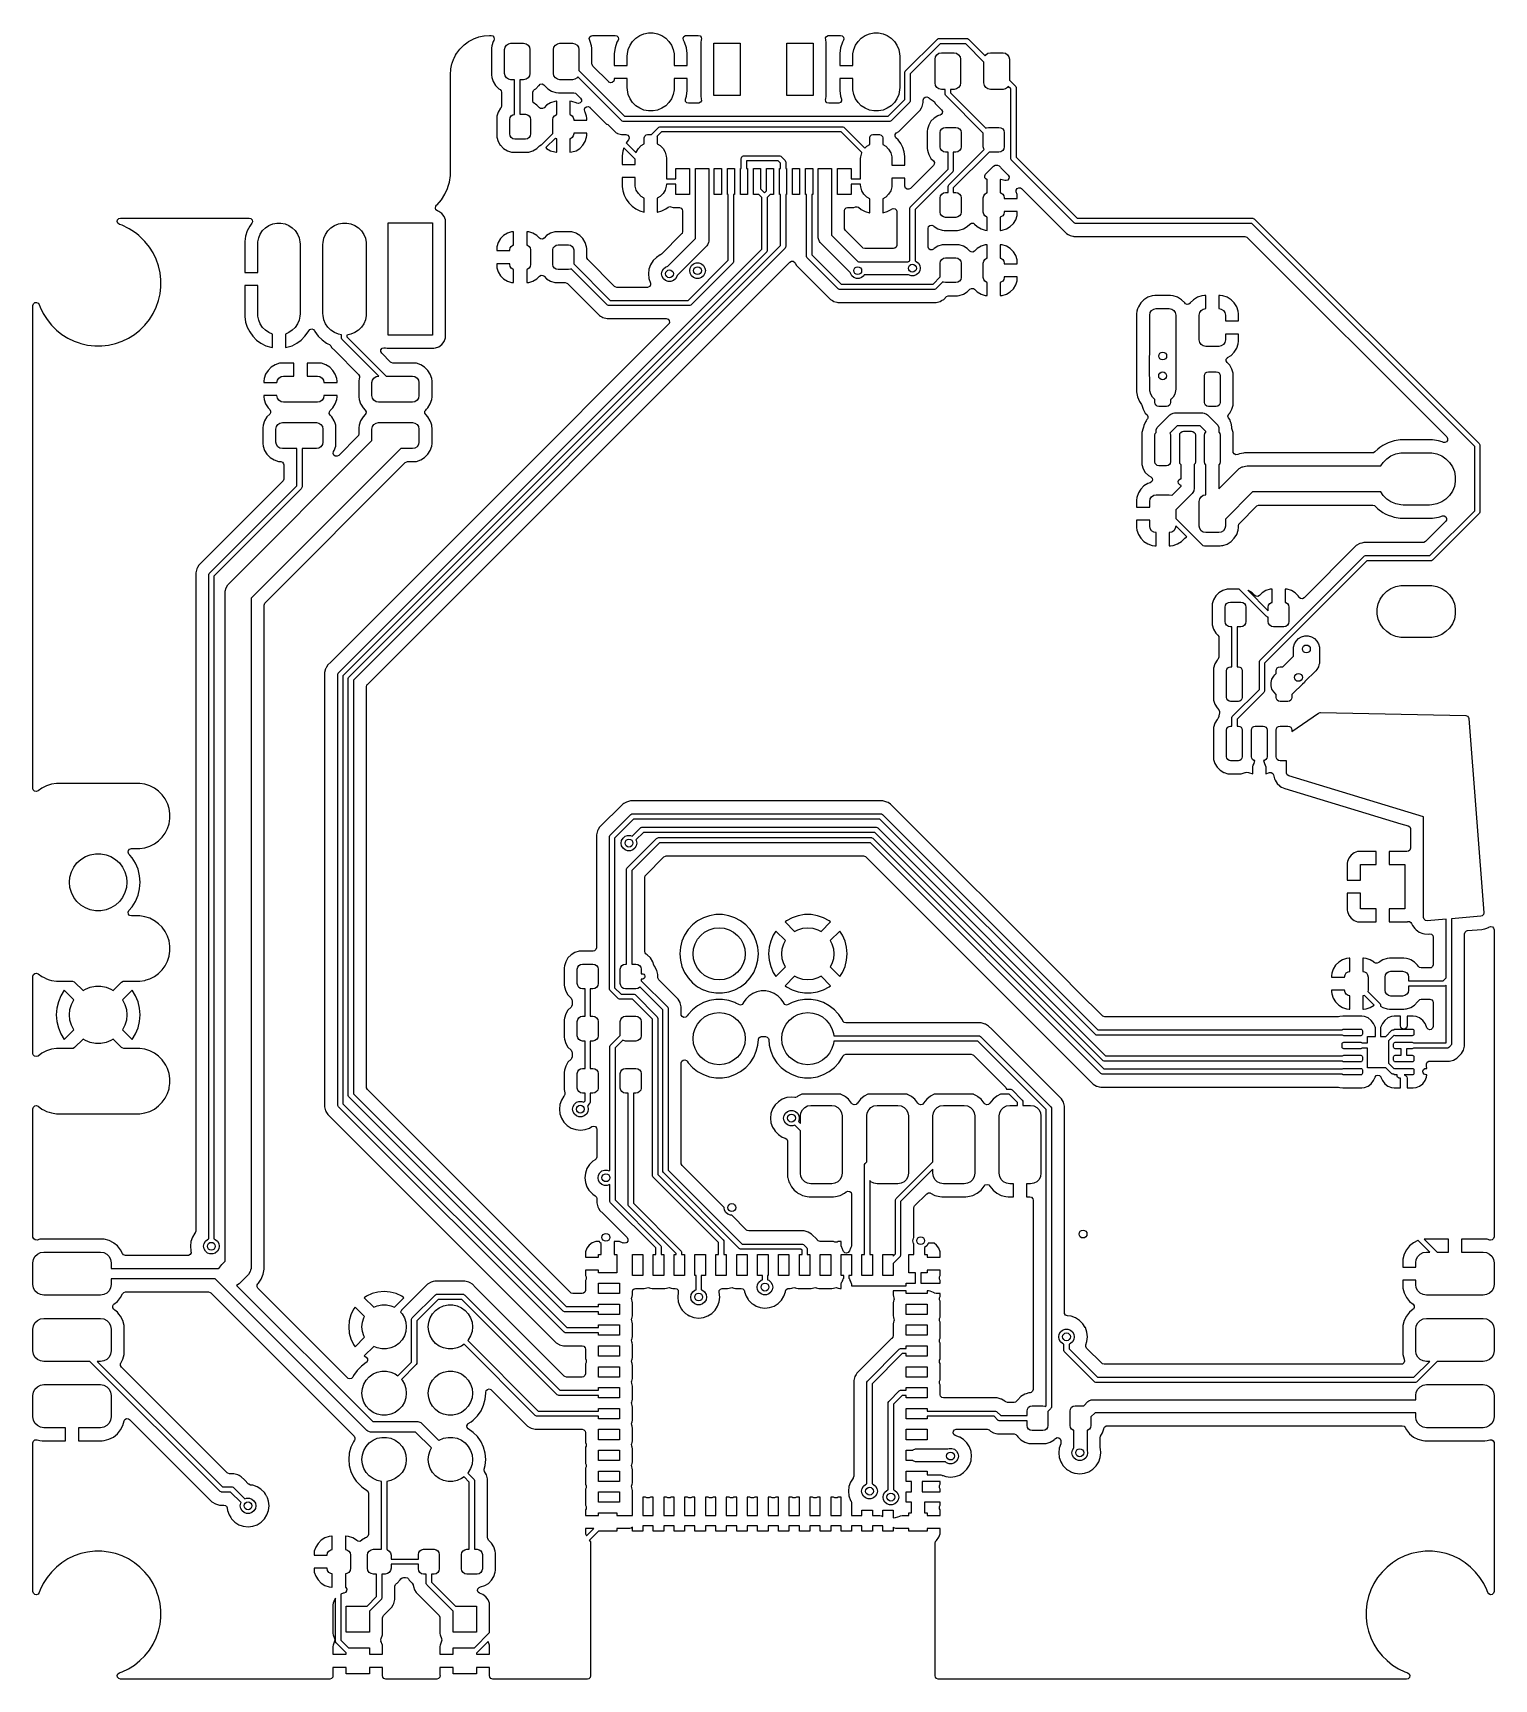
# Model space of a CAD drawing. Extents: x 4.04 to 6.24, y -5.22 to -2.73.
import ezdxf

# ---------------------------------------------------------------- set-up
doc = ezdxf.new("R2010")
doc.units = 0
doc.header["$MEASUREMENT"] = 0
doc.layers.add('BLACK', color=7, linetype='CONTINUOUS')

msp = doc.modelspace()

# ---------------------------------------------------------------- linework, layer by layer
at = {"layer": 'BLACK', "linetype": 'CONTINUOUS'}
for p, q in [((4.9574, -2.7338), (4.9642, -2.7325)), ((4.9642, -2.7325), (4.9712, -2.7325)), ((4.9712, -2.7325), (4.978, -2.7338)), ((5.2976, -2.7338), (5.3044, -2.7325)), ((5.3044, -2.7325), (5.3113, -2.7325)), ((5.3113, -2.7325), (5.3182, -2.7338)), ((4.675, -2.7631), (4.6796, -2.7569)), ((4.6796, -2.7569), (4.68, -2.7564)), ((4.68, -2.7564), (4.6855, -2.7509)), ((4.6855, -2.7509), (4.686, -2.7505)), ((4.686, -2.7505), (4.6922, -2.7458)), ((4.6922, -2.7458), (4.6928, -2.7454)), ((4.6928, -2.7454), (4.6996, -2.7417)), ((4.6996, -2.7417), (4.7002, -2.7415)), ((4.7002, -2.7415), (4.7075, -2.7388)), ((4.7075, -2.7388), (4.7081, -2.7386)), ((4.7081, -2.7386), (4.7157, -2.7369)), ((4.7157, -2.7369), (4.7164, -2.7368)), ((4.7164, -2.7368), (4.7242, -2.7363)), ((4.7242, -2.7363), (4.7246, -2.7362)), ((4.7246, -2.7362), (4.7267, -2.7362)), ((4.7267, -2.7362), (4.7293, -2.737)), ((4.7278, -2.7517), (4.7273, -2.7557)), ((4.7273, -2.7557), (4.7273, -2.7955)), ((4.7299, -2.7452), (4.7278, -2.7517)), ((4.7293, -2.737), (4.7311, -2.7391)), ((4.7308, -2.7437), (4.7299, -2.7452)), ((4.7299, -2.7452), (4.7299, -2.7452)), ((4.7315, -2.7418), (4.7308, -2.7437)), ((4.7311, -2.7391), (4.7315, -2.7418)), ((4.747, -2.7576), (4.7478, -2.754)), ((4.7478, -2.754), (4.7499, -2.7508)), ((4.7499, -2.7508), (4.753, -2.7488)), ((4.753, -2.7488), (4.7566, -2.748)), ((4.7566, -2.748), (4.7758, -2.748)), ((4.7758, -2.748), (4.7795, -2.7488)), ((4.7795, -2.7488), (4.7826, -2.7508)), ((4.7826, -2.7508), (4.7847, -2.754)), ((4.7847, -2.754), (4.7854, -2.7576)), ((4.8209, -2.7576), (4.8216, -2.754)), ((4.8216, -2.754), (4.8237, -2.7508)), ((4.8237, -2.7508), (4.8268, -2.7488)), ((4.8268, -2.7488), (4.8305, -2.748)), ((4.8305, -2.748), (4.8497, -2.748)), ((4.8497, -2.748), (4.8533, -2.7488)), ((4.8533, -2.7488), (4.8564, -2.7508)), ((4.8564, -2.7508), (4.8585, -2.754)), ((4.8585, -2.754), (4.8593, -2.7576)), ((4.8748, -2.741), (4.8756, -2.7384)), ((4.8755, -2.7437), (4.8748, -2.741)), ((4.8764, -2.7452), (4.8755, -2.7437)), ((4.8756, -2.7384), (4.8777, -2.7366)), ((4.8785, -2.7517), (4.8764, -2.7452)), ((4.8777, -2.7366), (4.8796, -2.7362)), ((4.879, -2.7557), (4.8785, -2.7517)), ((4.879, -2.779), (4.879, -2.7557)), ((4.879, -2.7557), (4.879, -2.7557)), ((4.8796, -2.7362), (4.9139, -2.7362)), ((4.914, -2.7548), (4.9126, -2.7634)), ((4.9139, -2.7362), (4.9166, -2.737)), ((4.9166, -2.7466), (4.914, -2.7548)), ((4.9166, -2.737), (4.9184, -2.7391)), ((4.9183, -2.7433), (4.9166, -2.7466)), ((4.9188, -2.7418), (4.9183, -2.7433)), ((4.9184, -2.7391), (4.9188, -2.7418)), ((4.9338, -2.7574), (4.9365, -2.751)), ((4.9365, -2.751), (4.9403, -2.7452)), ((4.9403, -2.7452), (4.9452, -2.7403)), ((4.9452, -2.7403), (4.951, -2.7365)), ((4.951, -2.7365), (4.9574, -2.7338)), ((4.978, -2.7338), (4.9844, -2.7365)), ((4.9844, -2.7365), (4.9902, -2.7403)), ((4.9902, -2.7403), (4.9951, -2.7452)), ((4.9951, -2.7452), (4.999, -2.751)), ((4.999, -2.751), (5.0016, -2.7574)), ((5.0166, -2.7406), (5.0177, -2.7381)), ((5.0172, -2.7433), (5.0166, -2.7406)), ((5.0188, -2.7466), (5.0172, -2.7433)), ((5.0177, -2.7381), (5.0199, -2.7365)), ((5.0215, -2.7548), (5.0188, -2.7466)), ((5.0199, -2.7365), (5.0215, -2.7362)), ((5.0215, -2.7362), (5.0393, -2.7362)), ((5.0228, -2.7634), (5.0215, -2.7548)), ((5.0393, -2.7362), (5.042, -2.737)), ((5.042, -2.737), (5.0438, -2.7391)), ((5.0435, -2.7438), (5.0433, -2.7461)), ((5.0433, -2.7461), (5.0433, -2.7461)), ((5.0433, -2.7461), (5.0433, -2.7461)), ((5.0433, -2.7461), (5.0433, -2.8287)), ((5.0439, -2.7428), (5.0435, -2.7438)), ((5.0435, -2.7438), (5.0435, -2.7438)), ((5.0438, -2.7391), (5.0442, -2.7418)), ((5.0442, -2.7418), (5.0439, -2.7428)), ((5.063, -2.8268), (5.063, -2.748)), ((5.063, -2.748), (5.1024, -2.748)), ((5.1024, -2.748), (5.1024, -2.8268)), ((5.1732, -2.8268), (5.1732, -2.748)), ((5.1732, -2.748), (5.2126, -2.748)), ((5.2126, -2.748), (5.2126, -2.8268)), ((5.2315, -2.7401), (5.2328, -2.7377)), ((5.2317, -2.7428), (5.2315, -2.7401)), ((5.2319, -2.7433), (5.2317, -2.7428)), ((5.2321, -2.7438), (5.2319, -2.7433)), ((5.2323, -2.7461), (5.2321, -2.7438)), ((5.2323, -2.8287), (5.2323, -2.7461)), ((5.2328, -2.7377), (5.2352, -2.7364)), ((5.2352, -2.7364), (5.2363, -2.7362)), ((5.2363, -2.7362), (5.2541, -2.7362)), ((5.2541, -2.7548), (5.2528, -2.7634)), ((5.2541, -2.7362), (5.2567, -2.737)), ((5.2568, -2.7466), (5.2541, -2.7548)), ((5.2567, -2.737), (5.2585, -2.7391)), ((5.2584, -2.7433), (5.2568, -2.7466)), ((5.2589, -2.7418), (5.2584, -2.7433)), ((5.2585, -2.7391), (5.2589, -2.7418)), ((5.274, -2.7574), (5.2766, -2.751)), ((5.2766, -2.751), (5.2805, -2.7452)), ((5.2805, -2.7452), (5.2854, -2.7403)), ((5.2854, -2.7403), (5.2912, -2.7365)), ((5.2912, -2.7365), (5.2976, -2.7338)), ((5.3182, -2.7338), (5.3246, -2.7365)), ((5.3246, -2.7365), (5.3304, -2.7403)), ((5.3304, -2.7403), (5.3353, -2.7452)), ((5.3353, -2.7452), (5.3391, -2.751)), ((5.3391, -2.751), (5.3418, -2.7574)), ((5.3523, -2.7898), (5.4, -2.7422)), ((5.4044, -2.7489), (5.3591, -2.7943)), ((5.4, -2.7422), (5.4006, -2.7417)), ((5.4006, -2.7417), (5.401, -2.7416)), ((5.401, -2.7416), (5.402, -2.7411)), ((5.402, -2.7411), (5.4027, -2.7411)), ((5.4027, -2.7411), (5.4447, -2.7411)), ((5.443, -2.7489), (5.4044, -2.7489)), ((5.4705, -2.7764), (5.443, -2.7489)), ((5.4447, -2.7411), (5.4454, -2.7411)), ((5.4454, -2.7411), (5.4469, -2.7417)), ((5.4469, -2.7417), (5.4474, -2.7422)), ((5.4474, -2.7422), (5.4722, -2.7669)), ((4.666, -2.7865), (4.6677, -2.779)), ((4.6677, -2.779), (4.6679, -2.7783)), ((4.6679, -2.7783), (4.6706, -2.7711)), ((4.6706, -2.7711), (4.6709, -2.7704)), ((4.6709, -2.7704), (4.6733, -2.7659)), ((4.6733, -2.7659), (4.6746, -2.7637)), ((4.6746, -2.7637), (4.675, -2.7631)), ((4.747, -2.7936), (4.747, -2.7576)), ((4.7854, -2.7576), (4.7854, -2.7936)), ((4.8209, -2.7936), (4.8209, -2.7576)), ((4.8593, -2.7576), (4.8593, -2.7892)), ((4.8791, -2.7801), (4.879, -2.779)), ((4.8804, -2.7825), (4.8791, -2.7801)), ((4.9126, -2.7634), (4.9126, -2.7815)), ((4.9126, -2.7815), (4.9323, -2.7815)), ((4.9323, -2.7677), (4.9325, -2.7642)), ((4.9323, -2.7815), (4.9323, -2.7677)), ((4.9325, -2.7642), (4.9338, -2.7574)), ((5.0016, -2.7574), (5.003, -2.7642)), ((5.003, -2.7642), (5.0031, -2.7677)), ((5.0031, -2.7677), (5.0031, -2.7815)), ((5.0031, -2.7815), (5.0228, -2.7815)), ((5.0228, -2.7815), (5.0228, -2.7634)), ((5.2528, -2.7634), (5.2528, -2.7815)), ((5.2528, -2.7815), (5.2724, -2.7815)), ((5.2724, -2.7677), (5.2726, -2.7642)), ((5.2724, -2.7815), (5.2724, -2.7677)), ((5.2726, -2.7642), (5.274, -2.7574)), ((5.3418, -2.7574), (5.3431, -2.7642)), ((5.3431, -2.7642), (5.3433, -2.7677)), ((5.3433, -2.7677), (5.3433, -2.815)), ((5.3967, -2.772), (5.3974, -2.7684)), ((5.3967, -2.808), (5.3967, -2.772)), ((5.3974, -2.7684), (5.3995, -2.7653)), ((5.3995, -2.7653), (5.4026, -2.7632)), ((5.4026, -2.7632), (5.4062, -2.7624)), ((5.4062, -2.7624), (5.4254, -2.7624)), ((5.4254, -2.7624), (5.4291, -2.7632)), ((5.4291, -2.7632), (5.4322, -2.7653)), ((5.4322, -2.7653), (5.4343, -2.7684)), ((5.4343, -2.7684), (5.435, -2.772)), ((5.435, -2.772), (5.435, -2.808)), ((5.4705, -2.808), (5.4705, -2.7764)), ((5.4722, -2.7669), (5.4733, -2.7653)), ((5.4733, -2.7653), (5.4764, -2.7632)), ((5.4764, -2.7632), (5.4801, -2.7624)), ((5.4801, -2.7624), (5.4993, -2.7624)), ((5.4993, -2.7624), (5.5029, -2.7632)), ((5.5029, -2.7632), (5.506, -2.7653)), ((5.506, -2.7653), (5.5081, -2.7684)), ((5.5081, -2.7684), (5.5089, -2.772)), ((5.5089, -2.772), (5.5089, -2.8036)), ((4.6654, -2.7951), (4.6659, -2.7872)), ((4.6654, -2.7954), (4.6654, -2.7951)), ((4.6654, -2.9403), (4.6654, -2.7954)), ((4.6659, -2.7872), (4.666, -2.7865)), ((4.6659, -2.7872), (4.6659, -2.7872)), ((4.6659, -2.7872), (4.6659, -2.7872)), ((4.7273, -2.7955), (4.7278, -2.7995)), ((4.7278, -2.7995), (4.7299, -2.806)), ((4.7299, -2.806), (4.7299, -2.806)), ((4.7299, -2.806), (4.7335, -2.8119)), ((4.7478, -2.7972), (4.747, -2.7936)), ((4.7499, -2.8003), (4.7478, -2.7972)), ((4.753, -2.8024), (4.7499, -2.8003)), ((4.7566, -2.8031), (4.753, -2.8024)), ((4.7623, -2.8031), (4.7566, -2.8031)), ((4.7623, -2.8554), (4.7623, -2.8031)), ((4.7758, -2.8031), (4.7702, -2.8031)), ((4.7702, -2.8031), (4.7702, -2.8553)), ((4.7795, -2.8024), (4.7758, -2.8031)), ((4.7826, -2.8003), (4.7795, -2.8024)), ((4.7847, -2.7972), (4.7826, -2.8003)), ((4.7854, -2.7936), (4.7847, -2.7972)), ((4.8216, -2.7972), (4.8209, -2.7936)), ((4.8237, -2.8003), (4.8216, -2.7972)), ((4.8268, -2.8024), (4.8237, -2.8003)), ((4.8305, -2.8031), (4.8268, -2.8024)), ((4.8497, -2.8031), (4.8305, -2.8031)), ((4.8533, -2.8024), (4.8497, -2.8031)), ((4.8564, -2.8003), (4.8533, -2.8024)), ((4.8576, -2.7987), (4.8564, -2.8003)), ((4.9239, -2.865), (4.8576, -2.7987)), ((4.8593, -2.7892), (4.9283, -2.8583)), ((4.9043, -2.8064), (4.8804, -2.7825)), ((4.9045, -2.8066), (4.9043, -2.8064)), ((4.907, -2.8077), (4.9045, -2.8066)), ((4.9118, -2.8055), (4.9097, -2.8074)), ((4.9126, -2.8029), (4.9118, -2.8055)), ((4.9323, -2.8012), (4.9126, -2.8012)), ((4.9126, -2.8012), (4.9126, -2.8029)), ((4.9323, -2.815), (4.9323, -2.8012)), ((5.0228, -2.8012), (5.0031, -2.8012)), ((5.0031, -2.8012), (5.0031, -2.815)), ((5.0228, -2.8193), (5.0228, -2.8012)), ((5.2724, -2.8012), (5.2528, -2.8012)), ((5.2528, -2.8012), (5.2528, -2.8193)), ((5.2724, -2.815), (5.2724, -2.8012)), ((5.3512, -2.7926), (5.3513, -2.7919)), ((5.3512, -2.8329), (5.3512, -2.7926)), ((5.3513, -2.7919), (5.3518, -2.7904)), ((5.3518, -2.7904), (5.3523, -2.7898)), ((5.3591, -2.7943), (5.3591, -2.8345)), ((5.5089, -2.8036), (5.5178, -2.8126)), ((4.7335, -2.8119), (4.7335, -2.8119)), ((4.7335, -2.8119), (4.7383, -2.8167)), ((4.7383, -2.8167), (4.7403, -2.8179)), ((4.7403, -2.8179), (4.7421, -2.8199)), ((4.7421, -2.8199), (4.7426, -2.822)), ((4.7426, -2.822), (4.7426, -2.8424)), ((4.7899, -2.822), (4.7907, -2.8194)), ((4.7899, -2.8351), (4.7899, -2.822)), ((4.7907, -2.8194), (4.7922, -2.8179)), ((4.7922, -2.8179), (4.7941, -2.8167)), ((4.7941, -2.8167), (4.799, -2.8119)), ((4.799, -2.8118), (4.7992, -2.8116)), ((4.799, -2.8119), (4.799, -2.8118)), ((4.799, -2.8118), (4.799, -2.8118)), ((4.7992, -2.8117), (4.801, -2.81)), ((4.7992, -2.8116), (4.7992, -2.8117)), ((4.801, -2.81), (4.8038, -2.8095)), ((4.8038, -2.8095), (4.8063, -2.8106)), ((4.8063, -2.8106), (4.8071, -2.8116)), ((4.8071, -2.8116), (4.8071, -2.8116)), ((4.8071, -2.8116), (4.8072, -2.8118)), ((4.8072, -2.8118), (4.8073, -2.8118)), ((4.8073, -2.8118), (4.8073, -2.8119)), ((4.8073, -2.8119), (4.8073, -2.8119)), ((4.8073, -2.8119), (4.8122, -2.8167)), ((4.8122, -2.8167), (4.8122, -2.8167)), ((4.8122, -2.8167), (4.818, -2.8203)), ((4.818, -2.8203), (4.818, -2.8203)), ((4.818, -2.8203), (4.818, -2.8203)), ((4.818, -2.8203), (4.8245, -2.8224)), ((4.8245, -2.8224), (4.8285, -2.8229)), ((4.8285, -2.8229), (4.8285, -2.8229)), ((4.8285, -2.8229), (4.8516, -2.8229)), ((4.8516, -2.8229), (4.8516, -2.8229)), ((4.8516, -2.8229), (4.8516, -2.8229)), ((4.8516, -2.8229), (4.8516, -2.8229)), ((4.8516, -2.8229), (4.8516, -2.8229)), ((4.8516, -2.8229), (4.8517, -2.8229)), ((4.8517, -2.8229), (4.8517, -2.8229)), ((4.8517, -2.8229), (4.8543, -2.8235)), ((4.8543, -2.8235), (4.8553, -2.8243)), ((4.8553, -2.8243), (4.8619, -2.8309)), ((4.8619, -2.8309), (4.8632, -2.8333)), ((4.9097, -2.8074), (4.907, -2.8077)), ((4.9325, -2.8184), (4.9323, -2.815)), ((4.9338, -2.8252), (4.9325, -2.8184)), ((4.9365, -2.8317), (4.9338, -2.8252)), ((4.9403, -2.8374), (4.9365, -2.8317)), ((4.999, -2.8317), (4.9951, -2.8374)), ((5.0016, -2.8252), (4.999, -2.8317)), ((5.003, -2.8184), (5.0016, -2.8252)), ((5.0031, -2.815), (5.003, -2.8184)), ((5.0201, -2.8322), (5.0215, -2.8279)), ((5.0215, -2.8279), (5.0228, -2.8193)), ((5.0433, -2.8287), (5.0433, -2.8287)), ((5.0433, -2.8287), (5.0435, -2.831)), ((5.0435, -2.831), (5.0439, -2.832)), ((5.1024, -2.8268), (5.063, -2.8268)), ((5.2126, -2.8268), (5.1732, -2.8268)), ((5.2317, -2.832), (5.232, -2.8311)), ((5.232, -2.8311), (5.2321, -2.831)), ((5.2321, -2.831), (5.2323, -2.8287)), ((5.2528, -2.8193), (5.2541, -2.8279)), ((5.2541, -2.8279), (5.2555, -2.8322)), ((5.2726, -2.8184), (5.2724, -2.815)), ((5.274, -2.8252), (5.2726, -2.8184)), ((5.2766, -2.8317), (5.274, -2.8252)), ((5.2805, -2.8374), (5.2766, -2.8317)), ((5.3391, -2.8317), (5.3353, -2.8374)), ((5.3418, -2.8252), (5.3391, -2.8317)), ((5.3431, -2.8184), (5.3418, -2.8252)), ((5.3433, -2.815), (5.3431, -2.8184)), ((5.3788, -2.8337), (5.3795, -2.8311)), ((5.3795, -2.8311), (5.3816, -2.8293)), ((5.3816, -2.8293), (5.3843, -2.8289)), ((5.3843, -2.8289), (5.3868, -2.83)), ((5.3868, -2.83), (5.3871, -2.8302)), ((5.3871, -2.8302), (5.388, -2.8311)), ((5.388, -2.8311), (5.388, -2.8311)), ((5.388, -2.8311), (5.3939, -2.8348)), ((5.3974, -2.8116), (5.3967, -2.808)), ((5.3995, -2.8147), (5.3974, -2.8116)), ((5.4026, -2.8168), (5.3995, -2.8147)), ((5.4062, -2.8176), (5.4026, -2.8168)), ((5.4119, -2.8176), (5.4062, -2.8176)), ((5.4119, -2.8243), (5.4119, -2.8176)), ((5.412, -2.8251), (5.4119, -2.8243)), ((5.4126, -2.8265), (5.412, -2.8251)), ((5.4131, -2.8271), (5.4126, -2.8265)), ((5.4695, -2.8835), (5.4131, -2.8271)), ((5.4254, -2.8176), (5.4198, -2.8176)), ((5.4198, -2.8176), (5.4198, -2.8227)), ((5.4198, -2.8227), (5.4734, -2.8763)), ((5.4291, -2.8168), (5.4254, -2.8176)), ((5.4322, -2.8147), (5.4291, -2.8168)), ((5.4343, -2.8116), (5.4322, -2.8147)), ((5.435, -2.808), (5.4343, -2.8116)), ((5.4712, -2.8116), (5.4705, -2.808)), ((5.4733, -2.8147), (5.4712, -2.8116)), ((5.4764, -2.8168), (5.4733, -2.8147)), ((5.4801, -2.8176), (5.4764, -2.8168)), ((5.4993, -2.8176), (5.4801, -2.8176)), ((5.5029, -2.8168), (5.4993, -2.8176)), ((5.506, -2.8147), (5.5029, -2.8168)), ((5.5072, -2.8131), (5.506, -2.8147)), ((5.5111, -2.817), (5.5072, -2.8131)), ((5.5111, -2.9217), (5.5111, -2.817)), ((5.5178, -2.8126), (5.5183, -2.8131)), ((5.5183, -2.8131), (5.5183, -2.8131)), ((5.5183, -2.8131), (5.5189, -2.8146)), ((5.5189, -2.8146), (5.5189, -2.8153)), ((5.5189, -2.8153), (5.5189, -2.9201)), ((4.7375, -2.8518), (4.7355, -2.8582)), ((4.7409, -2.8461), (4.7375, -2.8518)), ((4.7412, -2.8458), (4.7409, -2.8461)), ((4.7409, -2.8461), (4.7409, -2.8461)), ((4.7418, -2.845), (4.7412, -2.8458)), ((4.7426, -2.8424), (4.7418, -2.845)), ((4.7572, -2.8576), (4.7598, -2.8559)), ((4.7598, -2.8559), (4.7623, -2.8554)), ((4.7702, -2.8553), (4.7785, -2.8553)), ((4.7785, -2.8553), (4.7816, -2.8559)), ((4.7816, -2.8559), (4.7841, -2.8576)), ((4.7904, -2.8372), (4.7899, -2.8351)), ((4.7922, -2.8392), (4.7904, -2.8372)), ((4.7937, -2.8401), (4.7922, -2.8392)), ((4.7957, -2.8413), (4.7937, -2.8401)), ((4.7997, -2.8454), (4.7957, -2.8413)), ((4.8015, -2.8465), (4.7997, -2.8454)), ((4.8042, -2.8467), (4.8015, -2.8465)), ((4.8066, -2.8454), (4.8042, -2.8467)), ((4.8106, -2.8413), (4.8066, -2.8454)), ((4.8164, -2.8379), (4.8106, -2.8413)), ((4.8106, -2.8413), (4.8106, -2.8413)), ((4.8228, -2.8359), (4.8164, -2.8379)), ((4.8222, -2.8576), (4.8247, -2.8559)), ((4.8255, -2.8356), (4.8228, -2.8359)), ((4.8228, -2.8359), (4.8228, -2.8359)), ((4.8247, -2.8559), (4.8258, -2.8557)), ((4.8258, -2.8356), (4.8255, -2.8356)), ((4.8255, -2.8356), (4.8255, -2.8356)), ((4.8258, -2.8557), (4.8258, -2.8356)), ((4.8258, -2.8356), (4.8258, -2.8356)), ((4.8457, -2.8356), (4.8455, -2.8356)), ((4.8455, -2.8356), (4.8455, -2.8557)), ((4.8455, -2.8557), (4.8465, -2.8559)), ((4.8485, -2.8359), (4.8457, -2.8356)), ((4.8465, -2.8559), (4.8491, -2.8576)), ((4.8549, -2.8379), (4.8485, -2.8359)), ((4.8485, -2.8359), (4.8485, -2.8359)), ((4.8559, -2.8385), (4.8549, -2.8379)), ((4.8549, -2.8379), (4.8549, -2.8379)), ((4.8561, -2.8386), (4.8559, -2.8385)), ((4.8588, -2.8392), (4.8561, -2.8386)), ((4.8614, -2.8382), (4.8588, -2.8392)), ((4.863, -2.836), (4.8614, -2.8382)), ((4.8632, -2.8333), (4.863, -2.836)), ((4.8675, -2.8481), (4.8683, -2.8455)), ((4.8682, -2.8508), (4.8675, -2.8481)), ((4.8688, -2.8518), (4.8682, -2.8508)), ((4.8683, -2.8455), (4.8705, -2.8438)), ((4.8708, -2.8582), (4.8688, -2.8518)), ((4.8705, -2.8438), (4.8732, -2.8434)), ((4.8732, -2.8434), (4.8757, -2.8447)), ((4.8757, -2.8447), (4.8758, -2.8448)), ((4.8758, -2.8448), (4.9011, -2.8701)), ((4.9452, -2.8424), (4.9403, -2.8374)), ((4.951, -2.8462), (4.9452, -2.8424)), ((4.9574, -2.8489), (4.951, -2.8462)), ((4.9642, -2.8502), (4.9574, -2.8489)), ((4.9712, -2.8502), (4.9642, -2.8502)), ((4.978, -2.8489), (4.9712, -2.8502)), ((4.9844, -2.8462), (4.978, -2.8489)), ((4.9902, -2.8424), (4.9844, -2.8462)), ((4.9951, -2.8374), (4.9902, -2.8424)), ((5.0199, -2.833), (5.0201, -2.8322)), ((5.0203, -2.8357), (5.0199, -2.833)), ((5.0221, -2.8378), (5.0203, -2.8357)), ((5.0247, -2.8386), (5.0221, -2.8378)), ((5.0393, -2.8386), (5.0247, -2.8386)), ((5.0404, -2.8385), (5.0393, -2.8386)), ((5.0428, -2.8371), (5.0404, -2.8385)), ((5.0441, -2.8347), (5.0428, -2.8371)), ((5.0439, -2.832), (5.0441, -2.8347)), ((5.2314, -2.833), (5.2317, -2.832)), ((5.2318, -2.8357), (5.2314, -2.833)), ((5.2336, -2.8378), (5.2318, -2.8357)), ((5.2363, -2.8386), (5.2336, -2.8378)), ((5.2509, -2.8386), (5.2363, -2.8386)), ((5.2517, -2.8385), (5.2509, -2.8386)), ((5.2542, -2.8373), (5.2517, -2.8385)), ((5.2556, -2.8349), (5.2542, -2.8373)), ((5.2555, -2.8322), (5.2556, -2.8349)), ((5.2854, -2.8424), (5.2805, -2.8374)), ((5.2912, -2.8462), (5.2854, -2.8424)), ((5.2976, -2.8489), (5.2912, -2.8462)), ((5.3044, -2.8502), (5.2976, -2.8489)), ((5.3113, -2.8502), (5.3044, -2.8502)), ((5.3182, -2.8489), (5.3113, -2.8502)), ((5.3246, -2.8462), (5.3182, -2.8489)), ((5.3304, -2.8424), (5.3246, -2.8462)), ((5.3258, -2.8583), (5.3512, -2.8329)), ((5.3579, -2.8373), (5.3302, -2.865)), ((5.3353, -2.8374), (5.3304, -2.8424)), ((5.3468, -2.8763), (5.3696, -2.8534)), ((5.3584, -2.8367), (5.3579, -2.8373)), ((5.359, -2.8353), (5.3584, -2.8367)), ((5.3591, -2.8345), (5.359, -2.8353)), ((5.3696, -2.8534), (5.374, -2.849)), ((5.3696, -2.8534), (5.3696, -2.8534)), ((5.374, -2.849), (5.376, -2.8456)), ((5.376, -2.8456), (5.3771, -2.8437)), ((5.3771, -2.8437), (5.3788, -2.8376)), ((5.3788, -2.8376), (5.3788, -2.8337)), ((5.3939, -2.8348), (5.3956, -2.8365)), ((5.3956, -2.8365), (5.3969, -2.8388)), ((5.3969, -2.8388), (5.3969, -2.8388)), ((5.3969, -2.8388), (5.4016, -2.8435)), ((5.4016, -2.8435), (5.4016, -2.8435)), ((5.4016, -2.8435), (5.4065, -2.8484)), ((5.4045, -2.8565), (5.402, -2.8572)), ((5.4059, -2.8557), (5.4045, -2.8565)), ((5.4076, -2.8535), (5.4059, -2.8557)), ((5.4065, -2.8484), (5.4078, -2.8508)), ((5.4078, -2.8508), (5.4076, -2.8535)), ((4.7355, -2.8582), (4.7352, -2.861)), ((4.7352, -2.861), (4.7352, -2.8871)), ((4.7549, -2.8632), (4.7555, -2.8602)), ((4.7549, -2.8848), (4.7549, -2.8632)), ((4.7555, -2.8602), (4.7572, -2.8576)), ((4.7841, -2.8576), (4.7858, -2.8602)), ((4.7858, -2.8602), (4.7864, -2.8632)), ((4.7864, -2.8632), (4.7864, -2.8848)), ((4.8199, -2.8632), (4.8205, -2.8602)), ((4.8199, -2.8842), (4.8199, -2.8632)), ((4.8205, -2.8602), (4.8222, -2.8576)), ((4.8491, -2.8576), (4.8508, -2.8602)), ((4.8508, -2.8602), (4.8514, -2.8632)), ((4.8514, -2.8632), (4.8514, -2.8642)), ((4.8514, -2.8642), (4.8711, -2.8642)), ((4.8711, -2.861), (4.8708, -2.8582)), ((4.8708, -2.8582), (4.8708, -2.8582)), ((4.8711, -2.8642), (4.8711, -2.861)), ((4.9011, -2.8701), (4.9016, -2.8702)), ((4.9016, -2.8702), (4.903, -2.8707)), ((4.903, -2.8707), (4.9036, -2.8712)), ((4.9036, -2.8712), (4.9152, -2.8829)), ((4.9245, -2.8655), (4.9239, -2.865)), ((4.9259, -2.8661), (4.9245, -2.8655)), ((4.9267, -2.8661), (4.9259, -2.8661)), ((5.3274, -2.8661), (4.9267, -2.8661)), ((4.9283, -2.8583), (5.3258, -2.8583)), ((4.9686, -2.8858), (4.9793, -2.8752)), ((4.9793, -2.8752), (4.9799, -2.8747)), ((4.9799, -2.8747), (4.9813, -2.8741)), ((4.9813, -2.8741), (4.982, -2.874)), ((4.982, -2.874), (5.2567, -2.874)), ((5.2567, -2.874), (5.2574, -2.8741)), ((5.2574, -2.8741), (5.2589, -2.8747)), ((5.2589, -2.8747), (5.2594, -2.8752)), ((5.2594, -2.8752), (5.2906, -2.9064)), ((5.3282, -2.8661), (5.3274, -2.8661)), ((5.3296, -2.8655), (5.3282, -2.8661)), ((5.3302, -2.865), (5.3296, -2.8655)), ((5.3386, -2.8831), (5.342, -2.8811)), ((5.342, -2.8811), (5.3464, -2.8767)), ((5.3464, -2.8767), (5.3468, -2.8763)), ((5.3464, -2.8767), (5.3464, -2.8767)), ((5.3468, -2.8763), (5.3468, -2.8763)), ((5.3851, -2.8779), (5.3848, -2.8806)), ((5.3848, -2.8806), (5.3848, -2.9068)), ((5.3871, -2.8715), (5.3851, -2.8779)), ((5.3905, -2.8657), (5.3871, -2.8715)), ((5.3953, -2.861), (5.3905, -2.8657)), ((5.401, -2.8575), (5.3953, -2.861)), ((5.402, -2.8572), (5.401, -2.8575)), ((5.4045, -2.8829), (5.4051, -2.8799)), ((5.4051, -2.8799), (5.4068, -2.8773)), ((5.4068, -2.8773), (5.4094, -2.8756)), ((5.4094, -2.8756), (5.4124, -2.875)), ((5.4124, -2.875), (5.4281, -2.875)), ((5.4281, -2.875), (5.4312, -2.8756)), ((5.4312, -2.8756), (5.4337, -2.8773)), ((5.4337, -2.8773), (5.4354, -2.8799)), ((5.4354, -2.8799), (5.436, -2.8829)), ((5.4734, -2.8763), (5.4743, -2.8756)), ((5.4743, -2.8756), (5.4774, -2.875)), ((5.4774, -2.875), (5.4931, -2.875)), ((5.4931, -2.875), (5.4961, -2.8756)), ((5.4961, -2.8756), (5.4987, -2.8773)), ((5.4987, -2.8773), (5.5004, -2.8799)), ((5.5004, -2.8799), (5.501, -2.8829)), ((4.7352, -2.8871), (4.7355, -2.8899)), ((4.7355, -2.8899), (4.7355, -2.8899)), ((4.7355, -2.8899), (4.7355, -2.8899)), ((4.7355, -2.8899), (4.7375, -2.8962)), ((4.7375, -2.8962), (4.7407, -2.9016)), ((4.7407, -2.9016), (4.7409, -2.902)), ((4.7409, -2.902), (4.7457, -2.9067)), ((4.7555, -2.8879), (4.7549, -2.8848)), ((4.7572, -2.8904), (4.7555, -2.8879)), ((4.7598, -2.8921), (4.7572, -2.8904)), ((4.7628, -2.8927), (4.7598, -2.8921)), ((4.7785, -2.8927), (4.7628, -2.8927)), ((4.7816, -2.8921), (4.7785, -2.8927)), ((4.7841, -2.8904), (4.7816, -2.8921)), ((4.7858, -2.8879), (4.7841, -2.8904)), ((4.7864, -2.8848), (4.7858, -2.8879)), ((4.7957, -2.9067), (4.7997, -2.9027)), ((4.7997, -2.9027), (4.8021, -2.9014)), ((4.8021, -2.9014), (4.8027, -2.9014)), ((4.8027, -2.9014), (4.8199, -2.8842)), ((4.8238, -2.8915), (4.8096, -2.9056)), ((4.8096, -2.9056), (4.8106, -2.9067)), ((4.8247, -2.8921), (4.8238, -2.8915)), ((4.8258, -2.8923), (4.8247, -2.8921)), ((4.8258, -2.9124), (4.8258, -2.8923)), ((4.8465, -2.8921), (4.8455, -2.8923)), ((4.8455, -2.8923), (4.8455, -2.9124)), ((4.8491, -2.8904), (4.8465, -2.8921)), ((4.8508, -2.8879), (4.8491, -2.8904)), ((4.8514, -2.8848), (4.8508, -2.8879)), ((4.8711, -2.8839), (4.8514, -2.8839)), ((4.8514, -2.8839), (4.8514, -2.8848)), ((4.8606, -2.9067), (4.8654, -2.902)), ((4.8654, -2.902), (4.8688, -2.8962)), ((4.8688, -2.8962), (4.8708, -2.8898)), ((4.8708, -2.8898), (4.8711, -2.8871)), ((4.8711, -2.8871), (4.8711, -2.8839)), ((4.9152, -2.8829), (4.9155, -2.8831)), ((4.9155, -2.8831), (4.9156, -2.8831)), ((4.9156, -2.8831), (4.9156, -2.8831)), ((4.9156, -2.8831), (4.9169, -2.8839)), ((4.9169, -2.8839), (4.9175, -2.8842)), ((4.9175, -2.8842), (4.9236, -2.8858)), ((4.9236, -2.8858), (4.9236, -2.8858)), ((4.9236, -2.8858), (4.9301, -2.8858)), ((4.9272, -2.906), (4.9255, -2.9111)), ((4.9441, -2.9229), (4.9272, -2.906)), ((4.9301, -2.8858), (4.9301, -2.8858)), ((4.9301, -2.8858), (4.9303, -2.8858)), ((4.9303, -2.8858), (4.933, -2.8866)), ((4.9343, -2.8936), (4.9308, -2.8984)), ((4.9308, -2.8984), (4.9456, -2.9133)), ((4.933, -2.8866), (4.9348, -2.8887)), ((4.9352, -2.8914), (4.9343, -2.8936)), ((4.9348, -2.8887), (4.9352, -2.8914)), ((4.949, -2.9069), (4.9533, -2.9025)), ((4.9533, -2.9025), (4.9579, -2.8999)), ((4.9579, -2.8907), (4.9586, -2.8881)), ((4.9579, -2.8999), (4.9579, -2.8907)), ((4.9586, -2.8881), (4.9607, -2.8863)), ((4.9607, -2.8863), (4.9628, -2.8858)), ((4.9628, -2.8858), (4.9686, -2.8858)), ((4.9837, -2.8819), (4.977, -2.8886)), ((4.977, -2.8886), (4.9771, -2.8887)), ((4.9771, -2.8887), (4.9776, -2.8907)), ((4.9776, -2.8907), (4.9776, -2.8999)), ((4.9776, -2.8999), (4.9821, -2.9025)), ((4.9821, -2.9025), (4.9865, -2.9069)), ((5.255, -2.8819), (4.9837, -2.8819)), ((5.2862, -2.913), (5.255, -2.8819)), ((5.2906, -2.9064), (5.2935, -2.9035)), ((5.2935, -2.9035), (5.298, -2.9009)), ((5.298, -2.8907), (5.2988, -2.8881)), ((5.298, -2.9009), (5.298, -2.8907)), ((5.2988, -2.8881), (5.3009, -2.8863)), ((5.3009, -2.8863), (5.3029, -2.8858)), ((5.3029, -2.8858), (5.3128, -2.8858)), ((5.3128, -2.8858), (5.3155, -2.8866)), ((5.3155, -2.8866), (5.3173, -2.8887)), ((5.3173, -2.8887), (5.3177, -2.8907)), ((5.3177, -2.8907), (5.3177, -2.9009)), ((5.3177, -2.9009), (5.3223, -2.9035)), ((5.3223, -2.9035), (5.3266, -2.9079)), ((5.3363, -2.8883), (5.3365, -2.8856)), ((5.3376, -2.8907), (5.3363, -2.8883)), ((5.3365, -2.8856), (5.3381, -2.8834)), ((5.3409, -2.894), (5.3376, -2.8907)), ((5.3381, -2.8834), (5.3386, -2.8831)), ((5.3449, -2.8995), (5.3409, -2.894)), ((5.348, -2.9056), (5.3449, -2.8995)), ((5.3501, -2.9121), (5.348, -2.9056)), ((5.4045, -2.9045), (5.4045, -2.8829)), ((5.4051, -2.9075), (5.4045, -2.9045)), ((5.436, -2.9045), (5.4354, -2.9075)), ((5.436, -2.8829), (5.436, -2.9045)), ((5.4695, -2.9045), (5.4695, -2.8835)), ((5.4701, -2.9075), (5.4695, -2.9045)), ((5.501, -2.9045), (5.5004, -2.9075)), ((5.501, -2.8829), (5.501, -2.9045)), ((4.7457, -2.9067), (4.7457, -2.9067)), ((4.7457, -2.9067), (4.7457, -2.9067)), ((4.7457, -2.9067), (4.7514, -2.9102)), ((4.7514, -2.9102), (4.7578, -2.9122)), ((4.7578, -2.9122), (4.7606, -2.9124)), ((4.7606, -2.9124), (4.7606, -2.9124)), ((4.7606, -2.9124), (4.7808, -2.9124)), ((4.7808, -2.9124), (4.7836, -2.9122)), ((4.7808, -2.9124), (4.7808, -2.9124)), ((4.7836, -2.9122), (4.7899, -2.9102)), ((4.7899, -2.9102), (4.7957, -2.9067)), ((4.8106, -2.9067), (4.8164, -2.9102)), ((4.8164, -2.9102), (4.8164, -2.9102)), ((4.8164, -2.9102), (4.8228, -2.9121)), ((4.8228, -2.9121), (4.8228, -2.9121)), ((4.8228, -2.9121), (4.8255, -2.9124)), ((4.8255, -2.9124), (4.8255, -2.9124)), ((4.8255, -2.9124), (4.8258, -2.9124)), ((4.8258, -2.9124), (4.8258, -2.9124)), ((4.8455, -2.9124), (4.8457, -2.9124)), ((4.8457, -2.9124), (4.8485, -2.9121)), ((4.8485, -2.9121), (4.8549, -2.9102)), ((4.8485, -2.9121), (4.8485, -2.9121)), ((4.8549, -2.9102), (4.8606, -2.9067)), ((4.9255, -2.9111), (4.9244, -2.9179)), ((4.9244, -2.9179), (4.9244, -2.9311)), ((4.9244, -2.9311), (4.9441, -2.9311)), ((4.9441, -2.9311), (4.9441, -2.9229)), ((4.9456, -2.9133), (4.9459, -2.9122)), ((4.9459, -2.9122), (4.949, -2.9069)), ((4.9865, -2.9069), (4.9895, -2.9122)), ((4.9895, -2.9122), (4.9911, -2.9182)), ((4.9911, -2.9182), (4.9913, -2.9213)), ((4.9913, -2.9213), (4.9913, -2.9528)), ((5.1043, -2.9217), (5.1044, -2.921)), ((5.1043, -2.937), (5.1043, -2.9217)), ((5.1044, -2.921), (5.105, -2.9195)), ((5.105, -2.9195), (5.1061, -2.9185)), ((5.1061, -2.9185), (5.1075, -2.9179)), ((5.1075, -2.9179), (5.1083, -2.9178)), ((5.1083, -2.9178), (5.1617, -2.9178)), ((5.1601, -2.9257), (5.1122, -2.9257)), ((5.1122, -2.9257), (5.1122, -2.937)), ((5.1634, -2.929), (5.1601, -2.9257)), ((5.1617, -2.9178), (5.1625, -2.9179)), ((5.1625, -2.9179), (5.1639, -2.9185)), ((5.1634, -2.937), (5.1634, -2.929)), ((5.1639, -2.9185), (5.1645, -2.9189)), ((5.1645, -2.9189), (5.1701, -2.9245)), ((5.1701, -2.9245), (5.1706, -2.9251)), ((5.1706, -2.9251), (5.1706, -2.9251)), ((5.1706, -2.9251), (5.1712, -2.9266)), ((5.1712, -2.9266), (5.1713, -2.9273)), ((5.1713, -2.9273), (5.1713, -2.937)), ((5.2843, -2.9222), (5.2845, -2.9192)), ((5.2843, -2.9528), (5.2843, -2.9222)), ((5.2845, -2.9192), (5.2861, -2.9132)), ((5.2861, -2.9132), (5.2862, -2.913)), ((5.3266, -2.9079), (5.3297, -2.9132)), ((5.3297, -2.9132), (5.3313, -2.9192)), ((5.3313, -2.9192), (5.3315, -2.9222)), ((5.3315, -2.9222), (5.3315, -2.9321)), ((5.3512, -2.9188), (5.3501, -2.9121)), ((5.3512, -2.9321), (5.3512, -2.9188)), ((5.3848, -2.9068), (5.3851, -2.9095)), ((5.3851, -2.9095), (5.3851, -2.9095)), ((5.3851, -2.9095), (5.3851, -2.9095)), ((5.3851, -2.9095), (5.3861, -2.9128)), ((5.3861, -2.9128), (5.3871, -2.9159)), ((5.3871, -2.9159), (5.3905, -2.9217)), ((5.3905, -2.9217), (5.3943, -2.9254)), ((5.3943, -2.9254), (5.3956, -2.9278)), ((5.3954, -2.9306), (5.3943, -2.9323)), ((5.3956, -2.9278), (5.3954, -2.9306)), ((5.4068, -2.9101), (5.4051, -2.9075)), ((5.4094, -2.9118), (5.4068, -2.9101)), ((5.4124, -2.9124), (5.4094, -2.9118)), ((5.4163, -2.9124), (5.4124, -2.9124)), ((5.4163, -2.9381), (5.4163, -2.9124)), ((5.4175, -2.9619), (5.4708, -2.9086)), ((5.4281, -2.9124), (5.4242, -2.9124)), ((5.4242, -2.9124), (5.4242, -2.9397)), ((5.4782, -2.9124), (5.4242, -2.9664)), ((5.4312, -2.9118), (5.4281, -2.9124)), ((5.4337, -2.9101), (5.4312, -2.9118)), ((5.4354, -2.9075), (5.4337, -2.9101)), ((5.4708, -2.9086), (5.4701, -2.9075)), ((5.4931, -2.9124), (5.4782, -2.9124)), ((5.4961, -2.9118), (5.4931, -2.9124)), ((5.4987, -2.9101), (5.4961, -2.9118)), ((5.5004, -2.9075), (5.4987, -2.9101)), ((5.5111, -2.9225), (5.5111, -2.9217)), ((5.5117, -2.9239), (5.5111, -2.9225)), ((5.5122, -2.9245), (5.5117, -2.9239)), ((5.6067, -3.0189), (5.5122, -2.9245)), ((5.5189, -2.9201), (5.6111, -3.0122)), ((4.664, -2.9576), (4.6654, -2.9478)), ((4.6654, -2.9429), (4.6654, -2.9403)), ((4.6654, -2.9478), (4.6654, -2.9429)), ((4.9244, -2.9508), (4.9244, -2.964)), ((4.9441, -2.9508), (4.9244, -2.9508)), ((4.9441, -2.9606), (4.9441, -2.9508)), ((4.9913, -2.9528), (5.0055, -2.9528)), ((5.0055, -2.9528), (5.0055, -2.937)), ((5.0055, -2.937), (5.026, -2.937)), ((5.026, -2.937), (5.026, -2.9764)), ((5.035, -2.9764), (5.035, -2.937)), ((5.035, -2.937), (5.0555, -2.937)), ((5.0555, -2.937), (5.0555, -2.9764)), ((5.0636, -2.9764), (5.0636, -2.937)), ((5.0636, -2.937), (5.0742, -2.937)), ((5.0742, -2.937), (5.0742, -2.9764)), ((5.0833, -2.9764), (5.0833, -2.937)), ((5.0833, -2.937), (5.0939, -2.937)), ((5.0939, -2.937), (5.0939, -2.9764)), ((5.103, -2.9764), (5.103, -2.937)), ((5.103, -2.937), (5.1043, -2.937)), ((5.1122, -2.937), (5.1136, -2.937)), ((5.1136, -2.937), (5.1136, -2.9764)), ((5.1226, -2.9764), (5.1226, -2.937)), ((5.1226, -2.937), (5.1333, -2.937)), ((5.1333, -2.937), (5.1333, -2.9677)), ((5.1423, -2.9708), (5.1423, -2.937)), ((5.1423, -2.937), (5.153, -2.937)), ((5.153, -2.937), (5.153, -2.9764)), ((5.162, -2.9764), (5.162, -2.937)), ((5.162, -2.937), (5.1634, -2.937)), ((5.1713, -2.937), (5.1726, -2.937)), ((5.1726, -2.937), (5.1726, -2.9764)), ((5.1817, -2.9764), (5.1817, -2.937)), ((5.1817, -2.937), (5.1923, -2.937)), ((5.1923, -2.937), (5.1923, -2.9764)), ((5.2014, -2.9764), (5.2014, -2.937)), ((5.2014, -2.937), (5.212, -2.937)), ((5.212, -2.937), (5.212, -2.9764)), ((5.2201, -2.9764), (5.2201, -2.937)), ((5.2201, -2.937), (5.2406, -2.937)), ((5.2406, -2.937), (5.2406, -2.9764)), ((5.2496, -2.9764), (5.2496, -2.937)), ((5.2496, -2.937), (5.2701, -2.937)), ((5.2701, -2.937), (5.2701, -2.9528)), ((5.2701, -2.9528), (5.2843, -2.9528)), ((5.3315, -2.9321), (5.3512, -2.9321)), ((5.3512, -2.9518), (5.3315, -2.9518)), ((5.3315, -2.9518), (5.3315, -2.9616)), ((5.3512, -2.9636), (5.3512, -2.9518)), ((5.3943, -2.9323), (5.3595, -2.9671)), ((5.3597, -2.9947), (5.4163, -2.9381)), ((5.4231, -2.9425), (5.3664, -2.9991)), ((5.4235, -2.9419), (5.4231, -2.9425)), ((5.4241, -2.9405), (5.4235, -2.9419)), ((5.4242, -2.9397), (5.4241, -2.9405)), ((5.4716, -2.9482), (5.4728, -2.9457)), ((5.472, -2.9509), (5.4716, -2.9482)), ((5.4738, -2.953), (5.472, -2.9509)), ((5.4728, -2.9457), (5.473, -2.9454)), ((5.473, -2.9454), (5.4849, -2.9335)), ((5.4749, -2.9533), (5.4738, -2.953)), ((5.4754, -2.9537), (5.4749, -2.9533)), ((5.4754, -2.9738), (5.4754, -2.9537)), ((5.4849, -2.9335), (5.4873, -2.9322)), ((5.4873, -2.9322), (5.4884, -2.9321)), ((5.4884, -2.9321), (5.4909, -2.9321)), ((5.4909, -2.9321), (5.4935, -2.9329)), ((5.4935, -2.9329), (5.4951, -2.9345)), ((5.4951, -2.9345), (5.4955, -2.9351)), ((5.4953, -2.9537), (5.4951, -2.9537)), ((5.4951, -2.9537), (5.4951, -2.9738)), ((5.4981, -2.954), (5.4953, -2.9537)), ((5.4955, -2.9351), (5.4961, -2.9362)), ((5.4961, -2.9362), (5.5008, -2.9409)), ((5.5021, -2.9552), (5.4981, -2.954)), ((5.4981, -2.954), (5.4981, -2.954)), ((5.5008, -2.9409), (5.5008, -2.9409)), ((5.5008, -2.9409), (5.507, -2.9471)), ((5.5039, -2.9554), (5.5021, -2.9552)), ((5.5065, -2.9545), (5.5039, -2.9554)), ((5.5081, -2.9523), (5.5065, -2.9545)), ((5.507, -2.9471), (5.5083, -2.9495)), ((5.5083, -2.9495), (5.5081, -2.9523)), ((4.6518, -2.9843), (4.6571, -2.976)), ((4.6571, -2.976), (4.6612, -2.9671)), ((4.6612, -2.9671), (4.6621, -2.9639)), ((4.6621, -2.9639), (4.664, -2.9576)), ((4.664, -2.9576), (4.664, -2.9576)), ((4.9244, -2.964), (4.9255, -2.9708)), ((4.9255, -2.9708), (4.9276, -2.9773)), ((4.9276, -2.9773), (4.9307, -2.9833)), ((4.9443, -2.9637), (4.9441, -2.9606)), ((4.9459, -2.9697), (4.9443, -2.9637)), ((4.949, -2.975), (4.9459, -2.9697)), ((4.9533, -2.9794), (4.949, -2.975)), ((4.9579, -2.982), (4.9533, -2.9794)), ((4.9821, -2.9794), (4.9776, -2.982)), ((4.9865, -2.975), (4.9821, -2.9794)), ((4.9895, -2.9697), (4.9865, -2.975)), ((4.9911, -2.9637), (4.9895, -2.9697)), ((4.9913, -2.9606), (4.9911, -2.9637)), ((5.0055, -2.9606), (4.9913, -2.9606)), ((5.0055, -2.9764), (5.0055, -2.9606)), ((5.026, -2.9764), (5.0055, -2.9764)), ((5.0354, -2.9764), (5.035, -2.9764)), ((5.0354, -3.0425), (5.0354, -2.9764)), ((5.0555, -2.9764), (5.0551, -2.9764)), ((5.0551, -2.9764), (5.0551, -3.0465)), ((5.0742, -2.9764), (5.0636, -2.9764)), ((5.0846, -2.9764), (5.0833, -2.9764)), ((5.0846, -3.0755), (5.0846, -2.9764)), ((5.0939, -2.9764), (5.0925, -2.9764)), ((5.0925, -2.9764), (5.0925, -3.0771)), ((5.1136, -2.9764), (5.103, -2.9764)), ((5.1308, -2.9764), (5.1226, -2.9764)), ((5.1354, -2.981), (5.1308, -2.9764)), ((5.1333, -2.9677), (5.1394, -2.9738)), ((5.1394, -2.9738), (5.1423, -2.9708)), ((5.1479, -2.9764), (5.1433, -2.981)), ((5.153, -2.9764), (5.1479, -2.9764)), ((5.1634, -2.9764), (5.162, -2.9764)), ((5.1634, -3.0533), (5.1634, -2.9764)), ((5.1726, -2.9764), (5.1713, -2.9764)), ((5.1713, -2.9764), (5.1713, -3.0549)), ((5.1923, -2.9764), (5.1817, -2.9764)), ((5.2028, -2.9764), (5.2014, -2.9764)), ((5.2028, -3.0691), (5.2028, -2.9764)), ((5.212, -2.9764), (5.2106, -2.9764)), ((5.2106, -2.9764), (5.2106, -3.0675)), ((5.2205, -2.9764), (5.2201, -2.9764)), ((5.2205, -3.0415), (5.2205, -2.9764)), ((5.2406, -2.9764), (5.2402, -2.9764)), ((5.2402, -2.9764), (5.2402, -3.0374)), ((5.2701, -2.9764), (5.2496, -2.9764)), ((5.2843, -2.9606), (5.2701, -2.9606)), ((5.2701, -2.9606), (5.2701, -2.9764)), ((5.2843, -2.9616), (5.2843, -2.9606)), ((5.2845, -2.9647), (5.2843, -2.9616)), ((5.2861, -2.9707), (5.2845, -2.9647)), ((5.2891, -2.976), (5.2861, -2.9707)), ((5.2935, -2.9804), (5.2891, -2.976)), ((5.298, -2.983), (5.2935, -2.9804)), ((5.3223, -2.9804), (5.3177, -2.983)), ((5.3266, -2.976), (5.3223, -2.9804)), ((5.3297, -2.9707), (5.3266, -2.976)), ((5.3313, -2.9647), (5.3297, -2.9707)), ((5.3315, -2.9616), (5.3313, -2.9647)), ((5.3512, -2.9639), (5.3512, -2.9636)), ((5.3522, -2.9665), (5.3512, -2.9639)), ((5.3544, -2.9682), (5.3522, -2.9665)), ((5.3571, -2.9684), (5.3544, -2.9682)), ((5.3595, -2.9671), (5.3571, -2.9684)), ((5.4045, -2.9813), (5.4051, -2.9783)), ((5.4051, -2.9783), (5.4068, -2.9757)), ((5.4068, -2.9757), (5.4094, -2.974)), ((5.4094, -2.974), (5.4124, -2.9734)), ((5.4124, -2.9734), (5.4163, -2.9734)), ((5.4163, -2.9647), (5.4164, -2.964)), ((5.4163, -2.9734), (5.4163, -2.9647)), ((5.4164, -2.964), (5.417, -2.9625)), ((5.417, -2.9625), (5.4175, -2.9619)), ((5.4242, -2.9664), (5.4242, -2.9734)), ((5.4242, -2.9734), (5.4281, -2.9734)), ((5.4281, -2.9734), (5.4312, -2.974)), ((5.4312, -2.974), (5.4337, -2.9757)), ((5.4337, -2.9757), (5.4354, -2.9783)), ((5.4354, -2.9783), (5.436, -2.9813)), ((5.4695, -2.9813), (5.4701, -2.9783)), ((5.4701, -2.9783), (5.4718, -2.9757)), ((5.4718, -2.9757), (5.4743, -2.974)), ((5.4743, -2.974), (5.4754, -2.9738)), ((5.4951, -2.9738), (5.4961, -2.974)), ((5.4961, -2.974), (5.4987, -2.9757)), ((5.4987, -2.9757), (5.5004, -2.9783)), ((5.5004, -2.9783), (5.501, -2.9813)), ((5.5191, -2.9696), (5.5206, -2.9672)), ((5.5192, -2.9723), (5.5191, -2.9696)), ((5.5204, -2.9763), (5.5192, -2.9723)), ((5.5207, -2.9791), (5.5204, -2.9763)), ((5.5204, -2.9763), (5.5204, -2.9763)), ((5.5206, -2.9672), (5.5231, -2.9661)), ((5.5207, -2.9823), (5.5207, -2.9791)), ((5.5231, -2.9661), (5.5258, -2.9664)), ((5.5258, -2.9664), (5.5273, -2.9674)), ((5.5273, -2.9674), (5.5904, -3.0305)), ((4.6427, -2.9967), (4.6432, -2.994)), ((4.6436, -2.9992), (4.6427, -2.9967)), ((4.6432, -2.994), (4.6443, -2.9926)), ((4.6458, -3.0009), (4.6436, -2.9992)), ((4.6443, -2.9926), (4.6445, -2.9925)), ((4.6445, -2.9925), (4.6453, -2.9918)), ((4.6453, -2.9918), (4.6518, -2.9843)), ((4.648, -3.0017), (4.6458, -3.0009)), ((4.6525, -3.0051), (4.648, -3.0017)), ((4.648, -3.0017), (4.648, -3.0017)), ((4.6559, -3.0096), (4.6525, -3.0051)), ((4.6525, -3.0051), (4.6525, -3.0051)), ((4.9307, -2.9833), (4.9347, -2.9888)), ((4.9347, -2.9888), (4.9395, -2.9937)), ((4.9395, -2.9937), (4.945, -2.9977)), ((4.945, -2.9977), (4.9511, -3.0008)), ((4.9511, -3.0008), (4.9576, -3.0029)), ((4.9576, -3.0029), (4.9576, -3.0029)), ((4.9576, -3.0029), (4.9579, -3.0029)), ((4.9579, -3.0029), (4.9579, -2.982)), ((4.9579, -3.0029), (4.9579, -3.0029)), ((4.9776, -2.982), (4.9776, -3.0029)), ((4.9776, -3.0029), (4.9779, -3.0029)), ((4.9779, -3.0029), (4.9843, -3.0008)), ((4.9843, -3.0008), (4.9904, -2.9977)), ((4.9904, -2.9977), (4.9937, -2.9953)), ((4.9937, -2.9953), (4.9963, -2.9944)), ((4.9963, -2.9944), (4.9982, -2.9947)), ((4.9982, -2.9947), (5.0013, -2.9958)), ((5.0013, -2.9958), (5.0013, -2.9958)), ((5.0013, -2.9958), (5.0036, -2.9961)), ((5.0036, -2.9961), (5.0036, -2.9961)), ((5.0036, -2.9961), (5.0108, -2.9961)), ((5.0108, -2.9961), (5.0135, -2.9968)), ((5.0135, -2.9968), (5.0153, -2.9989)), ((5.0153, -2.9989), (5.0157, -3.0009)), ((5.0157, -3.0009), (5.0157, -3.0323)), ((5.1354, -3.059), (5.1354, -2.981)), ((5.1433, -2.981), (5.1433, -3.0606)), ((5.2599, -3.0009), (5.2606, -2.9983)), ((5.2599, -3.0273), (5.2599, -3.0009)), ((5.2606, -2.9983), (5.2627, -2.9965)), ((5.2627, -2.9965), (5.2647, -2.9961)), ((5.2647, -2.9961), (5.272, -2.9961)), ((5.272, -2.9961), (5.2743, -2.9958)), ((5.272, -2.9961), (5.272, -2.9961)), ((5.2743, -2.9958), (5.2764, -2.995)), ((5.2743, -2.9958), (5.2743, -2.9958)), ((5.2764, -2.995), (5.2792, -2.9948)), ((5.2792, -2.9948), (5.281, -2.9956)), ((5.281, -2.9956), (5.2852, -2.9987)), ((5.2852, -2.9987), (5.2912, -3.0017)), ((5.2912, -3.0017), (5.2977, -3.0039)), ((5.2977, -3.0039), (5.2977, -3.0039)), ((5.2977, -3.0039), (5.298, -3.0039)), ((5.298, -3.0039), (5.298, -2.983)), ((5.298, -3.0039), (5.298, -3.0039)), ((5.3177, -2.983), (5.3177, -3.0039)), ((5.3177, -3.0039), (5.318, -3.0039)), ((5.318, -3.0039), (5.3245, -3.0017)), ((5.3245, -3.0017), (5.3306, -2.9987)), ((5.3306, -2.9987), (5.3311, -2.9983)), ((5.3311, -2.9983), (5.3337, -2.9973)), ((5.3337, -2.9973), (5.3364, -2.998)), ((5.3364, -2.998), (5.3383, -2.9999)), ((5.3383, -2.9999), (5.3389, -3.0022)), ((5.3389, -3.0022), (5.3389, -3.0531)), ((5.3586, -2.9967), (5.3592, -2.9953)), ((5.3586, -2.9975), (5.3586, -2.9967)), ((5.3586, -3.0766), (5.3586, -2.9975)), ((5.3592, -2.9953), (5.3597, -2.9947)), ((5.3664, -2.9991), (5.3664, -3.0766)), ((5.4045, -3.003), (5.4045, -2.9813)), ((5.4051, -3.006), (5.4045, -3.003)), ((5.436, -3.003), (5.4354, -3.006)), ((5.436, -2.9813), (5.436, -3.003)), ((5.4695, -3.003), (5.4695, -2.9813)), ((5.4701, -3.006), (5.4695, -3.003)), ((5.501, -3.003), (5.5004, -3.006)), ((5.501, -2.9813), (5.501, -2.9823)), ((5.501, -2.9823), (5.5207, -2.9823)), ((5.5207, -3.002), (5.501, -3.002)), ((5.501, -3.002), (5.501, -3.003)), ((5.5204, -3.008), (5.5207, -3.0052)), ((5.5207, -3.0052), (5.5207, -3.002)), ((4.1626, -3.0172), (4.1632, -3.0145)), ((4.1637, -3.0197), (4.1626, -3.0172)), ((4.1632, -3.0145), (4.1651, -3.0125)), ((4.1659, -3.0213), (4.1637, -3.0197)), ((4.1651, -3.0125), (4.1675, -3.0118)), ((4.1701, -3.0228), (4.1659, -3.0213)), ((4.1675, -3.0118), (4.3617, -3.0118)), ((4.1796, -3.0274), (4.1701, -3.0228)), ((4.1807, -3.028), (4.1796, -3.0274)), ((4.1886, -3.033), (4.1807, -3.028)), ((4.3625, -3.024), (4.3588, -3.0313)), ((4.3617, -3.0118), (4.3644, -3.0126)), ((4.3657, -3.0196), (4.3625, -3.024)), ((4.3644, -3.0126), (4.3662, -3.0147)), ((4.3666, -3.0174), (4.3657, -3.0196)), ((4.3662, -3.0147), (4.3666, -3.0174)), ((4.3819, -3.0308), (4.3863, -3.0264)), ((4.3863, -3.0264), (4.3915, -3.0229)), ((4.3915, -3.0229), (4.3973, -3.0205)), ((4.3973, -3.0205), (4.4034, -3.0193)), ((4.4034, -3.0193), (4.4097, -3.0193)), ((4.4097, -3.0193), (4.4158, -3.0205)), ((4.4158, -3.0205), (4.4216, -3.0229)), ((4.4216, -3.0229), (4.4268, -3.0264)), ((4.4268, -3.0264), (4.4312, -3.0308)), ((4.4805, -3.0311), (4.4851, -3.0266)), ((4.4851, -3.0266), (4.4904, -3.023)), ((4.4904, -3.023), (4.4963, -3.0206)), ((4.4963, -3.0206), (4.5026, -3.0193)), ((4.5026, -3.0193), (4.509, -3.0193)), ((4.509, -3.0193), (4.5153, -3.0206)), ((4.5153, -3.0206), (4.5212, -3.023)), ((4.5212, -3.023), (4.5265, -3.0266)), ((4.5265, -3.0266), (4.531, -3.0311)), ((4.5715, -3.1885), (4.5715, -3.0192)), ((4.5715, -3.0192), (4.6385, -3.0192)), ((4.6385, -3.0192), (4.6385, -3.1885)), ((4.6578, -3.0147), (4.6559, -3.0096)), ((4.6559, -3.0096), (4.6559, -3.0096)), ((4.6579, -3.0149), (4.6578, -3.0147)), ((4.6582, -3.0173), (4.6579, -3.0149)), ((4.6582, -3.0578), (4.6582, -3.0173)), ((5.26, -3.0283), (5.2599, -3.0273)), ((5.2613, -3.0307), (5.26, -3.0283)), ((5.3861, -3.0275), (5.3869, -3.0248)), ((5.3861, -3.0552), (5.3861, -3.0275)), ((5.3869, -3.0248), (5.389, -3.023)), ((5.389, -3.023), (5.3917, -3.0226)), ((5.3917, -3.0226), (5.3942, -3.0238)), ((5.3942, -3.0238), (5.3945, -3.024)), ((5.3945, -3.024), (5.3953, -3.0248)), ((5.3953, -3.0248), (5.3953, -3.0248)), ((5.3953, -3.0248), (5.3953, -3.0248)), ((5.3953, -3.0248), (5.401, -3.0283)), ((5.401, -3.0283), (5.4074, -3.0303)), ((5.4068, -3.0085), (5.4051, -3.006)), ((5.4094, -3.0102), (5.4068, -3.0085)), ((5.4074, -3.0303), (5.4102, -3.0305)), ((5.4124, -3.0108), (5.4094, -3.0102)), ((5.4102, -3.0305), (5.4102, -3.0305)), ((5.4102, -3.0305), (5.4304, -3.0305)), ((5.4281, -3.0108), (5.4124, -3.0108)), ((5.4312, -3.0102), (5.4281, -3.0108)), ((5.4304, -3.0305), (5.4332, -3.0303)), ((5.4304, -3.0305), (5.4304, -3.0305)), ((5.4337, -3.0085), (5.4312, -3.0102)), ((5.4332, -3.0303), (5.4396, -3.0283)), ((5.4354, -3.006), (5.4337, -3.0085)), ((5.4396, -3.0283), (5.4453, -3.0248)), ((5.4453, -3.0248), (5.4493, -3.0208)), ((5.4493, -3.0208), (5.4517, -3.0195)), ((5.4517, -3.0195), (5.4545, -3.0197)), ((5.4545, -3.0197), (5.4562, -3.0208)), ((5.4562, -3.0208), (5.4602, -3.0248)), ((5.4602, -3.0248), (5.466, -3.0283)), ((5.466, -3.0283), (5.466, -3.0283)), ((5.466, -3.0283), (5.4724, -3.0303)), ((5.4718, -3.0085), (5.4701, -3.006)), ((5.4743, -3.0102), (5.4718, -3.0085)), ((5.4724, -3.0303), (5.4724, -3.0303)), ((5.4724, -3.0303), (5.4751, -3.0305)), ((5.4754, -3.0104), (5.4743, -3.0102)), ((5.4751, -3.0305), (5.4751, -3.0305)), ((5.4751, -3.0305), (5.4754, -3.0305)), ((5.4754, -3.0305), (5.4754, -3.0104)), ((5.4754, -3.0305), (5.4754, -3.0305)), ((5.4961, -3.0102), (5.4951, -3.0104)), ((5.4951, -3.0104), (5.4951, -3.0305)), ((5.4951, -3.0305), (5.4953, -3.0305)), ((5.4953, -3.0305), (5.4981, -3.0303)), ((5.4987, -3.0085), (5.4961, -3.0102)), ((5.4981, -3.0303), (5.5045, -3.0283)), ((5.4981, -3.0303), (5.4981, -3.0303)), ((5.5004, -3.006), (5.4987, -3.0085)), ((5.5045, -3.0283), (5.5102, -3.0248)), ((5.5102, -3.0248), (5.515, -3.0201)), ((5.515, -3.0201), (5.5184, -3.0143)), ((5.5184, -3.0143), (5.5204, -3.008)), ((5.5904, -3.0305), (5.5904, -3.0305)), ((5.5904, -3.0305), (5.5905, -3.0307)), ((5.6073, -3.0194), (5.6067, -3.0189)), ((5.6077, -3.0196), (5.6073, -3.0194)), ((5.6087, -3.02), (5.6077, -3.0196)), ((5.6095, -3.0201), (5.6087, -3.02)), ((5.8745, -3.0201), (5.6095, -3.0201)), ((5.6111, -3.0122), (5.8762, -3.0122)), ((6.2111, -3.3566), (5.8745, -3.0201)), ((5.8762, -3.0122), (5.8769, -3.0123)), ((5.8769, -3.0123), (5.8783, -3.0129)), ((5.8783, -3.0129), (5.8789, -3.0134)), ((5.8789, -3.0134), (6.2178, -3.3522)), ((4.192, -3.0357), (4.1886, -3.033)), ((4.1951, -3.0382), (4.192, -3.0357)), ((4.1969, -3.0397), (4.1951, -3.0382)), ((4.2044, -3.0472), (4.1969, -3.0397)), ((4.2111, -3.0555), (4.2044, -3.0472)), ((4.3563, -3.039), (4.355, -3.047)), ((4.355, -3.047), (4.355, -3.094)), ((4.3588, -3.0313), (4.3563, -3.039)), ((4.3747, -3.0511), (4.3748, -3.0479)), ((4.3747, -3.094), (4.3747, -3.0511)), ((4.3748, -3.0479), (4.3761, -3.0418)), ((4.3761, -3.0418), (4.3785, -3.036)), ((4.3785, -3.036), (4.3819, -3.0308)), ((4.4312, -3.0308), (4.4347, -3.036)), ((4.4347, -3.036), (4.4371, -3.0418)), ((4.4371, -3.0418), (4.4383, -3.0479)), ((4.4383, -3.0479), (4.4385, -3.0511)), ((4.4385, -3.0511), (4.4385, -3.1566)), ((4.4731, -3.0519), (4.4733, -3.0486)), ((4.4731, -3.1558), (4.4731, -3.0519)), ((4.4733, -3.0486), (4.4745, -3.0424)), ((4.4745, -3.0424), (4.477, -3.0364)), ((4.477, -3.0364), (4.4805, -3.0311)), ((4.5122, -3.7045), (5.1634, -3.0533)), ((4.531, -3.0311), (4.5346, -3.0364)), ((4.5346, -3.0364), (4.5371, -3.0424)), ((4.5371, -3.0424), (4.5383, -3.0486)), ((4.5383, -3.0486), (4.5385, -3.0519)), ((4.5385, -3.0519), (4.5385, -3.1558)), ((4.7355, -3.055), (4.7352, -3.0578)), ((4.7375, -3.0486), (4.7355, -3.055)), ((4.7409, -3.0429), (4.7375, -3.0486)), ((4.7457, -3.0382), (4.7409, -3.0429)), ((4.7514, -3.0347), (4.7457, -3.0382)), ((4.7578, -3.0327), (4.7514, -3.0347)), ((4.7555, -3.057), (4.7572, -3.0545)), ((4.7572, -3.0545), (4.7598, -3.0528)), ((4.7606, -3.0325), (4.7578, -3.0327)), ((4.7578, -3.0327), (4.7578, -3.0327)), ((4.7598, -3.0528), (4.7608, -3.0526)), ((4.7608, -3.0325), (4.7606, -3.0325)), ((4.7606, -3.0325), (4.7606, -3.0325)), ((4.7608, -3.0526), (4.7608, -3.0325)), ((4.7608, -3.0325), (4.7608, -3.0325)), ((4.7808, -3.0325), (4.7805, -3.0325)), ((4.7805, -3.0325), (4.7805, -3.0526)), ((4.7805, -3.0526), (4.7816, -3.0528)), ((4.7835, -3.0327), (4.7808, -3.0325)), ((4.7816, -3.0528), (4.7841, -3.0545)), ((4.7899, -3.0347), (4.7835, -3.0327)), ((4.7835, -3.0327), (4.7835, -3.0327)), ((4.7841, -3.0545), (4.7858, -3.057)), ((4.7957, -3.0382), (4.7899, -3.0347)), ((4.7899, -3.0347), (4.7899, -3.0347)), ((4.7997, -3.0422), (4.7957, -3.0382)), ((4.8014, -3.0433), (4.7997, -3.0422)), ((4.8042, -3.0435), (4.8014, -3.0433)), ((4.8066, -3.0422), (4.8042, -3.0435)), ((4.8106, -3.0382), (4.8066, -3.0422)), ((4.8164, -3.0347), (4.8106, -3.0382)), ((4.8106, -3.0382), (4.8106, -3.0382)), ((4.8227, -3.0327), (4.8164, -3.0347)), ((4.8205, -3.057), (4.8222, -3.0545)), ((4.8222, -3.0545), (4.8247, -3.0528)), ((4.8248, -3.0325), (4.8227, -3.0327)), ((4.8247, -3.0528), (4.8278, -3.0522)), ((4.8255, -3.0325), (4.8248, -3.0325)), ((4.8457, -3.0325), (4.8255, -3.0325)), ((4.8278, -3.0522), (4.8435, -3.0522)), ((4.8435, -3.0522), (4.8465, -3.0528)), ((4.8466, -3.0325), (4.8457, -3.0325)), ((4.8465, -3.0528), (4.8491, -3.0545)), ((4.8485, -3.0327), (4.8466, -3.0325)), ((4.8549, -3.0347), (4.8485, -3.0327)), ((4.8485, -3.0327), (4.8485, -3.0327)), ((4.8485, -3.0327), (4.8485, -3.0327)), ((4.8491, -3.0545), (4.8508, -3.057)), ((4.8555, -3.0351), (4.8549, -3.0347)), ((4.8606, -3.0382), (4.8555, -3.0351)), ((4.8654, -3.0429), (4.8606, -3.0382)), ((4.8688, -3.0486), (4.8654, -3.0429)), ((4.8654, -3.0429), (4.8654, -3.0429)), ((4.8654, -3.0429), (4.8654, -3.0429)), ((4.8708, -3.055), (4.8688, -3.0486)), ((4.8711, -3.0578), (4.8708, -3.055)), ((4.8708, -3.055), (4.8708, -3.055)), ((5.0143, -3.0357), (4.9838, -3.0663)), ((4.9935, -3.0844), (5.0354, -3.0425)), ((5.0522, -3.0535), (5.0073, -3.0985)), ((5.015, -3.0349), (5.0143, -3.0357)), ((5.0157, -3.0323), (5.015, -3.0349)), ((5.0535, -3.052), (5.0522, -3.0535)), ((5.0549, -3.0486), (5.0535, -3.052)), ((5.0551, -3.0465), (5.0549, -3.0485)), ((5.0549, -3.0485), (5.0549, -3.0486)), ((5.1713, -3.0549), (5.1712, -3.0557)), ((5.2207, -3.0434), (5.2205, -3.0415)), ((5.2221, -3.047), (5.2207, -3.0434)), ((5.2234, -3.0485), (5.2221, -3.047)), ((5.2221, -3.047), (5.2221, -3.047)), ((5.2686, -3.0938), (5.2234, -3.0485)), ((5.2402, -3.0374), (5.2809, -3.0782)), ((5.2871, -3.0565), (5.2613, -3.0307)), ((5.3389, -3.0531), (5.3381, -3.0557)), ((5.3862, -3.0555), (5.3861, -3.0552)), ((5.401, -3.0544), (5.3953, -3.0579)), ((5.4074, -3.0524), (5.401, -3.0544)), ((5.4094, -3.0522), (5.4074, -3.0524)), ((5.4102, -3.0521), (5.4094, -3.0522)), ((5.4304, -3.0521), (5.4102, -3.0521)), ((5.4312, -3.0522), (5.4304, -3.0521)), ((5.4332, -3.0524), (5.4312, -3.0522)), ((5.4396, -3.0544), (5.4332, -3.0524)), ((5.4332, -3.0524), (5.4332, -3.0524)), ((5.4332, -3.0524), (5.4332, -3.0524)), ((5.4452, -3.0578), (5.4396, -3.0544)), ((5.466, -3.0544), (5.4602, -3.0579)), ((5.4724, -3.0524), (5.466, -3.0544)), ((5.4751, -3.0522), (5.4724, -3.0524)), ((5.4724, -3.0524), (5.4724, -3.0524)), ((5.4754, -3.0522), (5.4751, -3.0522)), ((5.4751, -3.0522), (5.4751, -3.0522)), ((5.4754, -3.0722), (5.4754, -3.0522)), ((5.4754, -3.0522), (5.4754, -3.0522)), ((5.4953, -3.0522), (5.4951, -3.0522)), ((5.4951, -3.0522), (5.4951, -3.0722)), ((5.4981, -3.0524), (5.4953, -3.0522)), ((5.5045, -3.0544), (5.4981, -3.0524)), ((5.4981, -3.0524), (5.4981, -3.0524)), ((5.5102, -3.0579), (5.5045, -3.0544)), ((5.5045, -3.0544), (5.5045, -3.0544)), ((5.5905, -3.0307), (5.5905, -3.0307)), ((5.5905, -3.0307), (5.5949, -3.0351)), ((5.5949, -3.0351), (5.5949, -3.0351)), ((5.5949, -3.0351), (5.5949, -3.0351)), ((5.5949, -3.0351), (5.5976, -3.0366)), ((5.5976, -3.0366), (5.6003, -3.0382)), ((5.6003, -3.0382), (5.6045, -3.0393)), ((5.6045, -3.0393), (5.6045, -3.0393)), ((5.6045, -3.0393), (5.6049, -3.0394)), ((5.6049, -3.0394), (5.6063, -3.0398)), ((5.6063, -3.0398), (5.6063, -3.0398)), ((5.6063, -3.0398), (5.8643, -3.0398)), ((5.8643, -3.0398), (5.867, -3.0406)), ((5.867, -3.0406), (5.8678, -3.0412)), ((5.8678, -3.0412), (6.1688, -3.3422)), ((4.2167, -3.0644), (4.2111, -3.0555)), ((4.2213, -3.074), (4.2167, -3.0644)), ((4.2248, -3.084), (4.2213, -3.074)), ((4.4965, -3.698), (5.1354, -3.059)), ((5.1421, -3.0634), (4.5032, -3.7024)), ((5.1701, -3.0577), (4.5189, -3.7089)), ((4.6582, -3.0839), (4.6582, -3.0578)), ((4.7352, -3.0578), (4.7352, -3.061)), ((4.7352, -3.061), (4.7549, -3.061)), ((4.7549, -3.06), (4.7555, -3.057)), ((4.7549, -3.061), (4.7549, -3.06)), ((4.7858, -3.057), (4.7864, -3.06)), ((4.7864, -3.06), (4.7864, -3.0817)), ((4.8199, -3.06), (4.8205, -3.057)), ((4.8199, -3.0817), (4.8199, -3.06)), ((4.8508, -3.057), (4.8514, -3.06)), ((4.8514, -3.06), (4.8514, -3.081)), ((4.8585, -3.3972), (5.1775, -3.0782)), ((4.8711, -3.0709), (4.8711, -3.0578)), ((4.8712, -3.0719), (4.8711, -3.0709)), ((4.8725, -3.0743), (4.8712, -3.0719)), ((4.9131, -3.1149), (4.8725, -3.0743)), ((4.9711, -3.0761), (4.9673, -3.0822)), ((4.9761, -3.0711), (4.9711, -3.0761)), ((4.9821, -3.0673), (4.9761, -3.0711)), ((4.9824, -3.0672), (4.9821, -3.0673)), ((4.9838, -3.0663), (4.9823, -3.0672)), ((4.9823, -3.0672), (4.9824, -3.0672)), ((5.0241, -3.1361), (5.0846, -3.0755)), ((5.0914, -3.0799), (5.0285, -3.1428)), ((5.0324, -3.081), (5.0363, -3.0796)), ((5.0363, -3.0796), (5.0404, -3.0796)), ((5.0404, -3.0796), (5.0442, -3.081)), ((5.0919, -3.0793), (5.0914, -3.0799)), ((5.0924, -3.0779), (5.0919, -3.0793)), ((5.0925, -3.0771), (5.0924, -3.0779)), ((5.1426, -3.0628), (5.1421, -3.0634)), ((5.1428, -3.0624), (5.1426, -3.0628)), ((5.1432, -3.0614), (5.1428, -3.0624)), ((5.1433, -3.0606), (5.1432, -3.0614)), ((5.1706, -3.0571), (5.1701, -3.0577)), ((5.1712, -3.0557), (5.1706, -3.0571)), ((5.1775, -3.0782), (5.18, -3.0768)), ((5.18, -3.0768), (5.1827, -3.077)), ((5.1827, -3.077), (5.1849, -3.0787)), ((5.1849, -3.0787), (5.1852, -3.0792)), ((5.1852, -3.0792), (5.1857, -3.08)), ((5.1857, -3.08), (5.1878, -3.0836)), ((5.2028, -3.0699), (5.2028, -3.0691)), ((5.2034, -3.0713), (5.2028, -3.0699)), ((5.2039, -3.0719), (5.2034, -3.0713)), ((5.2504, -3.1184), (5.2039, -3.0719)), ((5.2106, -3.0675), (5.2548, -3.1117)), ((5.2809, -3.0782), (5.2818, -3.0778)), ((5.2818, -3.0778), (5.2837, -3.0777)), ((5.2818, -3.0778), (5.2818, -3.0778)), ((5.2837, -3.0777), (5.3561, -3.0777)), ((5.2879, -3.0572), (5.2871, -3.0565)), ((5.2906, -3.058), (5.2879, -3.0572)), ((5.334, -3.058), (5.2906, -3.058)), ((5.336, -3.0575), (5.334, -3.058)), ((5.3381, -3.0557), (5.336, -3.0575)), ((5.3561, -3.0777), (5.3566, -3.0773)), ((5.3566, -3.0773), (5.3586, -3.0766)), ((5.3664, -3.0766), (5.3684, -3.0773)), ((5.3684, -3.0773), (5.3715, -3.0799)), ((5.3715, -3.0799), (5.3736, -3.0835)), ((5.3871, -3.0581), (5.3862, -3.0555)), ((5.3893, -3.0598), (5.3871, -3.0581)), ((5.3921, -3.06), (5.3893, -3.0598)), ((5.3945, -3.0586), (5.3921, -3.06)), ((5.3953, -3.0579), (5.3945, -3.0586)), ((5.3953, -3.0579), (5.3953, -3.0579)), ((5.4045, -3.0797), (5.4051, -3.0767)), ((5.4045, -3.1007), (5.4045, -3.0797)), ((5.4051, -3.0767), (5.4068, -3.0742)), ((5.4068, -3.0742), (5.4094, -3.0724)), ((5.4094, -3.0724), (5.4124, -3.0719)), ((5.4124, -3.0719), (5.4281, -3.0719)), ((5.4281, -3.0719), (5.4312, -3.0724)), ((5.4312, -3.0724), (5.4337, -3.0742)), ((5.4337, -3.0742), (5.4354, -3.0767)), ((5.4354, -3.0767), (5.436, -3.0797)), ((5.436, -3.0797), (5.436, -3.1014)), ((5.4453, -3.0579), (5.4452, -3.0578)), ((5.4493, -3.0619), (5.4453, -3.0579)), ((5.4511, -3.063), (5.4493, -3.0619)), ((5.4538, -3.0632), (5.4511, -3.063)), ((5.4562, -3.0619), (5.4538, -3.0632)), ((5.4602, -3.0579), (5.4562, -3.0619)), ((5.4602, -3.0579), (5.4602, -3.0579)), ((5.4695, -3.0797), (5.4701, -3.0767)), ((5.4695, -3.1014), (5.4695, -3.0797)), ((5.4701, -3.0767), (5.4718, -3.0742)), ((5.4718, -3.0742), (5.4743, -3.0724)), ((5.4743, -3.0724), (5.4754, -3.0722)), ((5.4951, -3.0722), (5.4961, -3.0724)), ((5.4961, -3.0724), (5.4987, -3.0742)), ((5.4987, -3.0742), (5.5004, -3.0767)), ((5.5004, -3.0767), (5.501, -3.0797)), ((5.501, -3.0797), (5.501, -3.0807)), ((5.515, -3.0626), (5.5102, -3.0579)), ((5.5184, -3.0683), (5.515, -3.0626)), ((5.5204, -3.0747), (5.5184, -3.0683)), ((5.5207, -3.0775), (5.5204, -3.0747)), ((5.5204, -3.0747), (5.5204, -3.0747)), ((5.5207, -3.0807), (5.5207, -3.0775)), ((4.2272, -3.0944), (4.2248, -3.084)), ((4.2284, -3.1049), (4.2272, -3.0944)), ((4.2284, -3.1155), (4.2284, -3.1049)), ((4.355, -3.094), (4.3747, -3.094)), ((4.6582, -3.1903), (4.6582, -3.0839)), ((4.7549, -3.0807), (4.7352, -3.0807)), ((4.7352, -3.0807), (4.7352, -3.0839)), ((4.7352, -3.0839), (4.7355, -3.0867)), ((4.7355, -3.0867), (4.7355, -3.0867)), ((4.7355, -3.0867), (4.7375, -3.0931)), ((4.7375, -3.0931), (4.7409, -3.0988)), ((4.7409, -3.0988), (4.7457, -3.1035)), ((4.7457, -3.1035), (4.7514, -3.107)), ((4.7549, -3.0817), (4.7549, -3.0807)), ((4.7555, -3.0847), (4.7549, -3.0817)), ((4.7572, -3.0873), (4.7555, -3.0847)), ((4.7598, -3.089), (4.7572, -3.0873)), ((4.7608, -3.0892), (4.7598, -3.089)), ((4.7608, -3.1093), (4.7608, -3.0892)), ((4.7816, -3.089), (4.7805, -3.0892)), ((4.7805, -3.0892), (4.7805, -3.1093)), ((4.7841, -3.0873), (4.7816, -3.089)), ((4.7858, -3.0847), (4.7841, -3.0873)), ((4.7864, -3.0817), (4.7858, -3.0847)), ((4.7899, -3.107), (4.7957, -3.1035)), ((4.7957, -3.1035), (4.7997, -3.0995)), ((4.7957, -3.1035), (4.7957, -3.1035)), ((4.7997, -3.0995), (4.8021, -3.0982)), ((4.8021, -3.0982), (4.8048, -3.0984)), ((4.8048, -3.0984), (4.8066, -3.0995)), ((4.8066, -3.0995), (4.8106, -3.1036)), ((4.8106, -3.1036), (4.8106, -3.1036)), ((4.8106, -3.1036), (4.8106, -3.1036)), ((4.8106, -3.1036), (4.8164, -3.107)), ((4.8205, -3.0847), (4.8199, -3.0817)), ((4.8222, -3.0873), (4.8205, -3.0847)), ((4.8247, -3.089), (4.8222, -3.0873)), ((4.8278, -3.0896), (4.8247, -3.089)), ((4.8435, -3.0896), (4.8278, -3.0896)), ((4.8465, -3.089), (4.8435, -3.0896)), ((4.8475, -3.0883), (4.8465, -3.089)), ((4.902, -3.1428), (4.8475, -3.0883)), ((4.8514, -3.081), (4.9064, -3.1361)), ((4.965, -3.0889), (4.9642, -3.0959)), ((4.9642, -3.0959), (4.9642, -3.0959)), ((4.9642, -3.0959), (4.965, -3.103)), ((4.9673, -3.0822), (4.965, -3.0889)), ((4.965, -3.0889), (4.965, -3.0889)), ((4.965, -3.103), (4.965, -3.103)), ((4.965, -3.103), (4.9674, -3.1099)), ((4.9841, -3.0959), (4.9848, -3.0919)), ((4.9848, -3.1), (4.9841, -3.0959)), ((4.9848, -3.0919), (4.9868, -3.0883)), ((4.9868, -3.1035), (4.9848, -3.1)), ((4.9868, -3.0883), (4.99, -3.0857)), ((4.99, -3.1061), (4.9868, -3.1035)), ((4.99, -3.0857), (4.9935, -3.0844)), ((5.0049, -3.1035), (5.0018, -3.1061)), ((5.007, -3.1), (5.0049, -3.1035)), ((5.0073, -3.0985), (5.007, -3.1)), ((5.0265, -3.0912), (5.0272, -3.0872)), ((5.0272, -3.0952), (5.0265, -3.0912)), ((5.0272, -3.0872), (5.0293, -3.0836)), ((5.0293, -3.0988), (5.0272, -3.0952)), ((5.0293, -3.0836), (5.0324, -3.081)), ((5.0324, -3.1014), (5.0293, -3.0988)), ((5.0363, -3.1028), (5.0324, -3.1014)), ((5.0404, -3.1028), (5.0363, -3.1028)), ((5.0442, -3.1014), (5.0404, -3.1028)), ((5.0442, -3.081), (5.0474, -3.0836)), ((5.0474, -3.0988), (5.0442, -3.1014)), ((5.0474, -3.0836), (5.0494, -3.0872)), ((5.0494, -3.0952), (5.0474, -3.0988)), ((5.0494, -3.0872), (5.0501, -3.0912)), ((5.0501, -3.0912), (5.0494, -3.0952)), ((5.1878, -3.0836), (5.1878, -3.0836)), ((5.1878, -3.0836), (5.1925, -3.0883)), ((5.1925, -3.0883), (5.1925, -3.0883)), ((5.1925, -3.0883), (5.2341, -3.1299)), ((5.2689, -3.0952), (5.2686, -3.0938)), ((5.271, -3.0988), (5.2689, -3.0952)), ((5.2741, -3.1014), (5.271, -3.0988)), ((5.2779, -3.1028), (5.2741, -3.1014)), ((5.2821, -3.1028), (5.2779, -3.1028)), ((5.2859, -3.1014), (5.2821, -3.1028)), ((5.289, -3.0988), (5.2859, -3.1014)), ((5.2899, -3.0973), (5.289, -3.0988)), ((5.3561, -3.0973), (5.2899, -3.0973)), ((5.3566, -3.0977), (5.3561, -3.0973)), ((5.3604, -3.0991), (5.3566, -3.0977)), ((5.3646, -3.0991), (5.3604, -3.0991)), ((5.3684, -3.0977), (5.3646, -3.0991)), ((5.3715, -3.0951), (5.3684, -3.0977)), ((5.3736, -3.0915), (5.3715, -3.0951)), ((5.3736, -3.0835), (5.3743, -3.0875)), ((5.3743, -3.0875), (5.3736, -3.0915)), ((5.3936, -3.1117), (5.4045, -3.1007)), ((5.4354, -3.1044), (5.4337, -3.1069)), ((5.436, -3.1014), (5.4354, -3.1044)), ((5.4701, -3.1044), (5.4695, -3.1014)), ((5.4718, -3.1069), (5.4701, -3.1044)), ((5.5004, -3.1044), (5.4987, -3.1069)), ((5.501, -3.1014), (5.5004, -3.1044)), ((5.501, -3.0807), (5.5207, -3.0807)), ((5.5207, -3.1004), (5.501, -3.1004)), ((5.501, -3.1004), (5.501, -3.1014)), ((5.5204, -3.1064), (5.5207, -3.1036)), ((5.5207, -3.1036), (5.5207, -3.1004)), ((4.2248, -3.1364), (4.2272, -3.1261)), ((4.2272, -3.1261), (4.2284, -3.1155)), ((4.3747, -3.1137), (4.355, -3.1137)), ((4.355, -3.1137), (4.355, -3.1606)), ((4.3747, -3.1566), (4.3747, -3.1137)), ((4.7514, -3.107), (4.7514, -3.107)), ((4.7514, -3.107), (4.7578, -3.109)), ((4.7578, -3.109), (4.7578, -3.109)), ((4.7578, -3.109), (4.7606, -3.1093)), ((4.7606, -3.1093), (4.7606, -3.1093)), ((4.7606, -3.1093), (4.7608, -3.1093)), ((4.7608, -3.1093), (4.7608, -3.1093)), ((4.7805, -3.1093), (4.7808, -3.1093)), ((4.7808, -3.1093), (4.7835, -3.109)), ((4.7835, -3.109), (4.7899, -3.107)), ((4.7835, -3.109), (4.7835, -3.109)), ((4.8164, -3.107), (4.8227, -3.109)), ((4.8227, -3.109), (4.8255, -3.1093)), ((4.8255, -3.1093), (4.8386, -3.1093)), ((4.8386, -3.1093), (4.8412, -3.11)), ((4.8412, -3.11), (4.842, -3.1107)), ((4.842, -3.1107), (4.8857, -3.1543)), ((4.9139, -3.1156), (4.9131, -3.1149)), ((4.9166, -3.1164), (4.9139, -3.1156)), ((4.9628, -3.1164), (4.9166, -3.1164)), ((4.9637, -3.1163), (4.9628, -3.1164)), ((4.9662, -3.115), (4.9637, -3.1163)), ((4.9675, -3.1126), (4.9662, -3.115)), ((4.9674, -3.1099), (4.9675, -3.1126)), ((4.9938, -3.1075), (4.99, -3.1061)), ((4.9979, -3.1075), (4.9938, -3.1075)), ((5.0018, -3.1061), (4.9979, -3.1075)), ((5.251, -3.1189), (5.2504, -3.1184)), ((5.2514, -3.119), (5.251, -3.1189)), ((5.2524, -3.1195), (5.2514, -3.119)), ((5.2532, -3.1195), (5.2524, -3.1195)), ((5.3952, -3.1195), (5.2532, -3.1195)), ((5.2548, -3.1117), (5.3936, -3.1117)), ((5.396, -3.1195), (5.3952, -3.1195)), ((5.3974, -3.1189), (5.396, -3.1195)), ((5.398, -3.1184), (5.3974, -3.1189)), ((5.4084, -3.108), (5.398, -3.1184)), ((5.4094, -3.1087), (5.4084, -3.108)), ((5.4124, -3.1093), (5.4094, -3.1087)), ((5.4281, -3.1093), (5.4124, -3.1093)), ((5.4139, -3.1304), (5.4163, -3.1291)), ((5.4163, -3.1291), (5.4173, -3.129)), ((5.4173, -3.129), (5.4304, -3.129)), ((5.4312, -3.1087), (5.4281, -3.1093)), ((5.4304, -3.129), (5.4332, -3.1287)), ((5.4304, -3.129), (5.4304, -3.129)), ((5.4337, -3.1069), (5.4312, -3.1087)), ((5.4332, -3.1287), (5.4396, -3.1267)), ((5.4396, -3.1267), (5.4453, -3.1232)), ((5.4453, -3.1232), (5.4493, -3.1192)), ((5.4493, -3.1192), (5.4517, -3.1179)), ((5.4517, -3.1179), (5.4545, -3.1181)), ((5.4545, -3.1181), (5.4562, -3.1192)), ((5.4562, -3.1192), (5.4602, -3.1232)), ((5.4602, -3.1232), (5.466, -3.1267)), ((5.466, -3.1267), (5.466, -3.1267)), ((5.466, -3.1267), (5.4724, -3.1287)), ((5.4743, -3.1087), (5.4718, -3.1069)), ((5.4724, -3.1287), (5.4724, -3.1287)), ((5.4724, -3.1287), (5.4751, -3.1289)), ((5.4754, -3.1089), (5.4743, -3.1087)), ((5.4751, -3.1289), (5.4751, -3.1289)), ((5.4751, -3.1289), (5.4754, -3.1289)), ((5.4754, -3.1289), (5.4754, -3.1089)), ((5.4754, -3.1289), (5.4754, -3.1289)), ((5.4961, -3.1087), (5.4951, -3.1089)), ((5.4951, -3.1089), (5.4951, -3.1289)), ((5.4951, -3.1289), (5.4953, -3.1289)), ((5.4953, -3.1289), (5.4981, -3.1287)), ((5.4987, -3.1069), (5.4961, -3.1087)), ((5.4981, -3.1287), (5.5045, -3.1267)), ((5.4981, -3.1287), (5.4981, -3.1287)), ((5.5045, -3.1267), (5.5102, -3.1232)), ((5.5102, -3.1232), (5.515, -3.1185)), ((5.515, -3.1185), (5.5184, -3.1128)), ((5.5184, -3.1128), (5.5204, -3.1064)), ((5.7243, -3.1292), (5.7178, -3.1313)), ((5.7284, -3.1287), (5.7243, -3.1292)), ((5.7243, -3.1292), (5.7243, -3.1292)), ((5.752, -3.1287), (5.7284, -3.1287)), ((5.7284, -3.1287), (5.7284, -3.1287)), ((5.7561, -3.1292), (5.752, -3.1287)), ((5.7626, -3.1313), (5.7561, -3.1292)), ((5.7561, -3.1292), (5.7561, -3.1292)), ((5.7991, -3.1292), (5.7926, -3.1313)), ((5.8032, -3.1288), (5.7991, -3.1292)), ((5.8052, -3.1288), (5.8032, -3.1288)), ((5.8032, -3.1288), (5.8032, -3.1288)), ((5.8052, -3.1484), (5.8052, -3.1288)), ((5.8052, -3.1288), (5.8052, -3.1288)), ((5.8268, -3.1288), (5.8248, -3.1288)), ((5.8248, -3.1288), (5.8248, -3.1484)), ((5.8309, -3.1292), (5.8268, -3.1288)), ((5.8374, -3.1313), (5.8309, -3.1292)), ((5.8309, -3.1292), (5.8309, -3.1292)), ((4.0355, -3.1439), (4.0362, -3.1412)), ((4.0355, -3.2582), (4.0355, -3.1439)), ((4.0362, -3.1412), (4.0383, -3.1394)), ((4.0383, -3.1394), (4.041, -3.1391)), ((4.041, -3.1391), (4.0435, -3.1402)), ((4.0435, -3.1402), (4.0449, -3.1423)), ((4.0449, -3.1423), (4.0464, -3.1465)), ((4.0464, -3.1465), (4.0464, -3.1465)), ((4.0464, -3.1465), (4.0464, -3.1465)), ((4.0464, -3.1465), (4.051, -3.156)), ((4.2167, -3.156), (4.2213, -3.1465)), ((4.2213, -3.1465), (4.2248, -3.1364)), ((4.8857, -3.1543), (4.8857, -3.1543)), ((4.8857, -3.1543), (4.8858, -3.1545)), ((4.8858, -3.1545), (4.8858, -3.1545)), ((4.8858, -3.1545), (4.8902, -3.1589)), ((4.9026, -3.1433), (4.902, -3.1428)), ((4.904, -3.1439), (4.9026, -3.1433)), ((4.9048, -3.1439), (4.904, -3.1439)), ((5.0257, -3.1439), (4.9048, -3.1439)), ((4.9064, -3.1361), (5.0241, -3.1361)), ((5.0265, -3.1439), (5.0257, -3.1439)), ((5.0279, -3.1433), (5.0265, -3.1439)), ((5.0285, -3.1428), (5.0279, -3.1433)), ((5.2341, -3.1299), (5.2341, -3.1299)), ((5.2341, -3.1299), (5.2343, -3.1301)), ((5.2343, -3.1301), (5.2343, -3.1301)), ((5.2343, -3.1301), (5.2387, -3.1345)), ((5.2387, -3.1345), (5.2387, -3.1345)), ((5.2387, -3.1345), (5.2387, -3.1345)), ((5.2387, -3.1345), (5.242, -3.1364)), ((5.242, -3.1364), (5.2441, -3.1376)), ((5.2441, -3.1376), (5.2485, -3.1388)), ((5.2485, -3.1388), (5.2501, -3.1392)), ((5.2501, -3.1392), (5.2501, -3.1392)), ((5.2501, -3.1392), (5.3918, -3.1392)), ((5.3918, -3.1392), (5.3918, -3.1392)), ((5.3918, -3.1392), (5.3921, -3.1392)), ((5.3921, -3.1392), (5.3983, -3.1392)), ((5.3983, -3.1392), (5.4044, -3.1376)), ((5.3983, -3.1392), (5.3983, -3.1392)), ((5.4044, -3.1376), (5.4064, -3.1364)), ((5.4064, -3.1364), (5.4098, -3.1345)), ((5.4098, -3.1345), (5.4139, -3.1304)), ((5.7012, -3.1523), (5.7008, -3.1563)), ((5.7023, -3.149), (5.7012, -3.1523)), ((5.7012, -3.1523), (5.7012, -3.1523)), ((5.7012, -3.1523), (5.7012, -3.1523)), ((5.7034, -3.1457), (5.7023, -3.149)), ((5.707, -3.1398), (5.7034, -3.1457)), ((5.7034, -3.1457), (5.7034, -3.1457)), ((5.7119, -3.135), (5.707, -3.1398)), ((5.7178, -3.1313), (5.7119, -3.135)), ((5.7178, -3.1313), (5.7178, -3.1313)), ((5.7205, -3.1583), (5.7213, -3.1545)), ((5.7213, -3.1545), (5.7234, -3.1513)), ((5.7234, -3.1513), (5.7266, -3.1492)), ((5.7266, -3.1492), (5.7304, -3.1484)), ((5.7304, -3.1484), (5.75, -3.1484)), ((5.75, -3.1484), (5.7538, -3.1492)), ((5.7538, -3.1492), (5.757, -3.1513)), ((5.757, -3.1513), (5.7591, -3.1545)), ((5.7591, -3.1545), (5.7599, -3.1583)), ((5.7685, -3.135), (5.7626, -3.1313)), ((5.7734, -3.1398), (5.7685, -3.135)), ((5.7735, -3.14), (5.7734, -3.1398)), ((5.7745, -3.1412), (5.7735, -3.14)), ((5.7735, -3.14), (5.7735, -3.14)), ((5.777, -3.1422), (5.7745, -3.1412)), ((5.7797, -3.1418), (5.777, -3.1422)), ((5.7817, -3.1401), (5.7797, -3.1418)), ((5.7818, -3.14), (5.7817, -3.14)), ((5.7817, -3.14), (5.7817, -3.1401)), ((5.7817, -3.1401), (5.7817, -3.1401)), ((5.7867, -3.135), (5.7818, -3.1398)), ((5.7818, -3.1398), (5.7818, -3.1398)), ((5.7818, -3.1398), (5.7818, -3.14)), ((5.7926, -3.1313), (5.7867, -3.135)), ((5.7926, -3.1313), (5.7926, -3.1313)), ((5.7953, -3.1583), (5.7961, -3.1545)), ((5.7961, -3.1545), (5.7982, -3.1513)), ((5.7982, -3.1513), (5.8014, -3.1492)), ((5.8014, -3.1492), (5.8052, -3.1484)), ((5.8248, -3.1484), (5.8286, -3.1492)), ((5.8286, -3.1492), (5.8318, -3.1513)), ((5.8318, -3.1513), (5.8339, -3.1545)), ((5.8339, -3.1545), (5.8347, -3.1583)), ((5.8433, -3.135), (5.8374, -3.1313)), ((5.8374, -3.1313), (5.8374, -3.1313)), ((5.8482, -3.1398), (5.8433, -3.135)), ((5.8518, -3.1457), (5.8482, -3.1398)), ((5.854, -3.1523), (5.8518, -3.1457)), ((5.8518, -3.1457), (5.8518, -3.1457)), ((5.8544, -3.1563), (5.854, -3.1523)), ((4.051, -3.156), (4.051, -3.156)), ((4.051, -3.156), (4.0567, -3.165)), ((4.0567, -3.165), (4.0633, -3.1733)), ((4.0633, -3.1733), (4.0708, -3.1808)), ((4.1969, -3.1808), (4.2044, -3.1733)), ((4.2044, -3.1733), (4.2111, -3.165)), ((4.2111, -3.165), (4.2167, -3.156)), ((4.355, -3.1606), (4.3563, -3.1687)), ((4.3563, -3.1687), (4.3588, -3.1764)), ((4.3588, -3.1764), (4.3625, -3.1836)), ((4.3748, -3.1597), (4.3747, -3.1566)), ((4.3761, -3.1658), (4.3748, -3.1597)), ((4.3785, -3.1716), (4.3761, -3.1658)), ((4.3819, -3.1768), (4.3785, -3.1716)), ((4.3863, -3.1812), (4.3819, -3.1768)), ((4.4312, -3.1768), (4.4268, -3.1812)), ((4.4347, -3.1716), (4.4312, -3.1768)), ((4.4371, -3.1658), (4.4347, -3.1716)), ((4.4383, -3.1597), (4.4371, -3.1658)), ((4.4385, -3.1566), (4.4383, -3.1597)), ((4.4535, -3.1799), (4.4561, -3.1792)), ((4.4561, -3.1792), (4.4587, -3.1801)), ((4.4733, -3.159), (4.4731, -3.1558)), ((4.4745, -3.1653), (4.4733, -3.159)), ((4.477, -3.1712), (4.4745, -3.1653)), ((4.4805, -3.1765), (4.477, -3.1712)), ((4.4851, -3.181), (4.4805, -3.1765)), ((4.531, -3.1765), (4.5265, -3.181)), ((4.5346, -3.1712), (4.531, -3.1765)), ((4.5371, -3.1653), (4.5346, -3.1712)), ((4.5383, -3.159), (4.5371, -3.1653)), ((4.5385, -3.1558), (4.5383, -3.159)), ((4.9946, -3.172), (4.7333, -3.4333)), ((4.8902, -3.1589), (4.892, -3.1599)), ((4.892, -3.1599), (4.8937, -3.1609)), ((4.8937, -3.1609), (4.8937, -3.1609)), ((4.8937, -3.1609), (4.8952, -3.1618)), ((4.8952, -3.1618), (4.8956, -3.162)), ((4.8956, -3.162), (4.9017, -3.1636)), ((4.9017, -3.1636), (4.9017, -3.1636)), ((4.9017, -3.1636), (4.9082, -3.1636)), ((4.9082, -3.1636), (4.9082, -3.1636)), ((4.9082, -3.1636), (4.9911, -3.1636)), ((4.9911, -3.1636), (4.9938, -3.1644)), ((4.9938, -3.1644), (4.9956, -3.1665)), ((4.9948, -3.1717), (4.9946, -3.172)), ((4.996, -3.1692), (4.9948, -3.1717)), ((4.9956, -3.1665), (4.996, -3.1692)), ((5.7008, -3.1563), (5.7008, -3.2148)), ((5.7205, -3.177), (5.7205, -3.1583)), ((5.7205, -3.2175), (5.7205, -3.177)), ((5.7599, -3.1583), (5.7599, -3.177)), ((5.7599, -3.177), (5.7599, -3.22)), ((5.7953, -3.1957), (5.7953, -3.1583)), ((5.8347, -3.1583), (5.8347, -3.1671)), ((5.8347, -3.1671), (5.8544, -3.1671)), ((5.8544, -3.1671), (5.8544, -3.1563)), ((5.8544, -3.1563), (5.8544, -3.1563)), ((4.0708, -3.1808), (4.0791, -3.1874)), ((4.0791, -3.1874), (4.0881, -3.1931)), ((4.0881, -3.1931), (4.0976, -3.1977)), ((4.0976, -3.1977), (4.1052, -3.2003)), ((4.1052, -3.2003), (4.1077, -3.2012)), ((4.1077, -3.2012), (4.1077, -3.2012)), ((4.1077, -3.2012), (4.1077, -3.2012)), ((4.1077, -3.2012), (4.1077, -3.2012)), ((4.1077, -3.2012), (4.118, -3.2036)), ((4.118, -3.2036), (4.1286, -3.2047)), ((4.1392, -3.2047), (4.1497, -3.2036)), ((4.1497, -3.2036), (4.1601, -3.2012)), ((4.1601, -3.2012), (4.1701, -3.1977)), ((4.1701, -3.1977), (4.1796, -3.1931)), ((4.1796, -3.1931), (4.1886, -3.1874)), ((4.1886, -3.1874), (4.1969, -3.1808)), ((4.3625, -3.1836), (4.3672, -3.1902)), ((4.3672, -3.1902), (4.3672, -3.1902)), ((4.3672, -3.1902), (4.373, -3.1959)), ((4.373, -3.1959), (4.3795, -3.2007)), ((4.3795, -3.2007), (4.3868, -3.2044)), ((4.3915, -3.1847), (4.3863, -3.1812)), ((4.3868, -3.2044), (4.3945, -3.2069)), ((4.3967, -3.1868), (4.3915, -3.1847)), ((4.3967, -3.2072), (4.3967, -3.1868)), ((4.4216, -3.1847), (4.4164, -3.1868)), ((4.4164, -3.1868), (4.4164, -3.2072)), ((4.4187, -3.2069), (4.4264, -3.2044)), ((4.4268, -3.1812), (4.4216, -3.1847)), ((4.4264, -3.2044), (4.4336, -3.2007)), ((4.4336, -3.2007), (4.4402, -3.1959)), ((4.4402, -3.1959), (4.4459, -3.1902)), ((4.4402, -3.1959), (4.4402, -3.1959)), ((4.4459, -3.1902), (4.4507, -3.1836)), ((4.4459, -3.1902), (4.4459, -3.1902)), ((4.4507, -3.1836), (4.4516, -3.1819)), ((4.4516, -3.1819), (4.4535, -3.1799)), ((4.4587, -3.1801), (4.4603, -3.1819)), ((4.4603, -3.1819), (4.461, -3.1832)), ((4.461, -3.1832), (4.461, -3.1832)), ((4.461, -3.1832), (4.4658, -3.1899)), ((4.4658, -3.1899), (4.4717, -3.1957)), ((4.4717, -3.1957), (4.4783, -3.2006)), ((4.4783, -3.2006), (4.4805, -3.2017)), ((4.4805, -3.2017), (4.4827, -3.2028)), ((4.4827, -3.2028), (4.4847, -3.2047)), ((4.4904, -3.1846), (4.4851, -3.181)), ((4.4963, -3.1871), (4.4904, -3.1846)), ((4.5011, -3.188), (4.4963, -3.1871)), ((4.5011, -3.1925), (4.5011, -3.188)), ((4.5011, -3.1933), (4.5011, -3.1925)), ((4.5017, -3.1947), (4.5011, -3.1933)), ((4.5022, -3.1953), (4.5017, -3.1947)), ((4.5572, -3.2503), (4.5022, -3.1953)), ((4.509, -3.1883), (4.5089, -3.1883)), ((4.5089, -3.1883), (4.5089, -3.1909)), ((4.5089, -3.1909), (4.5683, -3.2503)), ((4.5153, -3.1871), (4.509, -3.1883)), ((4.5212, -3.1846), (4.5153, -3.1871)), ((4.5265, -3.181), (4.5212, -3.1846)), ((4.6385, -3.1885), (4.5715, -3.1885)), ((4.648, -3.2059), (4.6525, -3.2025)), ((4.6525, -3.2025), (4.6559, -3.198)), ((4.6559, -3.198), (4.6579, -3.1927)), ((4.6579, -3.1927), (4.6582, -3.1903)), ((5.7961, -3.1995), (5.7953, -3.1957)), ((5.7982, -3.2026), (5.7961, -3.1995)), ((5.8014, -3.2048), (5.7982, -3.2026)), ((5.8318, -3.2026), (5.8286, -3.2048)), ((5.8339, -3.1995), (5.8318, -3.2026)), ((5.8347, -3.1957), (5.8339, -3.1995)), ((5.8544, -3.1868), (5.8347, -3.1868)), ((5.8347, -3.1868), (5.8347, -3.1957)), ((5.8518, -3.2083), (5.854, -3.2017)), ((5.854, -3.2017), (5.8544, -3.1977)), ((5.854, -3.2017), (5.854, -3.2017)), ((5.8544, -3.1977), (5.8544, -3.1868)), ((5.8544, -3.1977), (5.8544, -3.1977)), ((4.1286, -3.2047), (4.1286, -3.2047)), ((4.1286, -3.2047), (4.1286, -3.2047)), ((4.1286, -3.2047), (4.1392, -3.2047)), ((4.1392, -3.2047), (4.1392, -3.2047)), ((4.3945, -3.2069), (4.3967, -3.2072)), ((4.4164, -3.2072), (4.4187, -3.2069)), ((4.4847, -3.2047), (4.4848, -3.2047)), ((4.4848, -3.2047), (4.4861, -3.207)), ((4.4861, -3.207), (4.4908, -3.2117)), ((4.4908, -3.2117), (4.4908, -3.2117)), ((4.4908, -3.2117), (4.5269, -3.2479)), ((4.5604, -3.2134), (4.5606, -3.2106)), ((4.5617, -3.2158), (4.5604, -3.2134)), ((4.5606, -3.2106), (4.5622, -3.2084)), ((4.5751, -3.2291), (4.5617, -3.2158)), ((4.5622, -3.2084), (4.5648, -3.2075)), ((4.5648, -3.2075), (4.5668, -3.2077)), ((4.5668, -3.2077), (4.5673, -3.2079)), ((4.5673, -3.2079), (4.5673, -3.2079)), ((4.5673, -3.2079), (4.5676, -3.2079)), ((4.5676, -3.2079), (4.5697, -3.2082)), ((4.5697, -3.2082), (4.6403, -3.2082)), ((4.5759, -3.2298), (4.5751, -3.2291)), ((4.6403, -3.2082), (4.6427, -3.2079)), ((4.6427, -3.2079), (4.648, -3.2059)), ((5.7007, -3.2158), (5.7006, -3.2161)), ((5.7006, -3.2161), (5.7006, -3.2163)), ((5.7006, -3.2163), (5.7006, -3.2539)), ((5.7008, -3.2148), (5.7007, -3.2158)), ((5.7203, -3.2202), (5.7205, -3.2176)), ((5.7203, -3.25), (5.7203, -3.2202)), ((5.7205, -3.2176), (5.7205, -3.2175)), ((5.7205, -3.2176), (5.7205, -3.2176)), ((5.7599, -3.22), (5.7599, -3.27)), ((5.8052, -3.2055), (5.8014, -3.2048)), ((5.8248, -3.2055), (5.8052, -3.2055)), ((5.8286, -3.2048), (5.8248, -3.2055)), ((5.8358, -3.2274), (5.836, -3.2247)), ((5.8372, -3.2298), (5.8358, -3.2274)), ((5.836, -3.2247), (5.8377, -3.2225)), ((5.8377, -3.2225), (5.838, -3.2222)), ((5.838, -3.2222), (5.8433, -3.219)), ((5.8433, -3.219), (5.8482, -3.2141)), ((5.8482, -3.2141), (5.8518, -3.2083)), ((5.8518, -3.2083), (5.8518, -3.2083)), ((4.3844, -3.2541), (4.384, -3.2582)), ((4.3866, -3.2476), (4.3844, -3.2541)), ((4.3844, -3.2541), (4.3844, -3.2541)), ((4.3902, -3.2417), (4.3866, -3.2476)), ((4.3866, -3.2476), (4.3866, -3.2476)), ((4.3951, -3.2368), (4.3902, -3.2417)), ((4.401, -3.2332), (4.3951, -3.2368)), ((4.4075, -3.231), (4.401, -3.2332)), ((4.401, -3.2332), (4.401, -3.2332)), ((4.4044, -3.2564), (4.4066, -3.2532)), ((4.4066, -3.2532), (4.4098, -3.251)), ((4.4116, -3.2306), (4.4075, -3.231)), ((4.4098, -3.251), (4.4135, -3.2503)), ((4.4293, -3.2306), (4.4116, -3.2306)), ((4.4116, -3.2306), (4.4116, -3.2306)), ((4.4135, -3.2503), (4.4293, -3.2503)), ((4.4293, -3.2503), (4.4293, -3.2306)), ((4.4667, -3.2306), (4.449, -3.2306)), ((4.449, -3.2306), (4.449, -3.2503)), ((4.449, -3.2503), (4.4647, -3.2503)), ((4.4647, -3.2503), (4.4685, -3.251)), ((4.4707, -3.231), (4.4667, -3.2306)), ((4.4685, -3.251), (4.4717, -3.2532)), ((4.4773, -3.2332), (4.4707, -3.231)), ((4.4707, -3.231), (4.4707, -3.231)), ((4.4717, -3.2532), (4.4738, -3.2564)), ((4.4832, -3.2368), (4.4773, -3.2332)), ((4.4773, -3.2332), (4.4773, -3.2332)), ((4.488, -3.2417), (4.4832, -3.2368)), ((4.4917, -3.2476), (4.488, -3.2417)), ((4.4938, -3.2541), (4.4917, -3.2476)), ((4.4917, -3.2476), (4.4917, -3.2476)), ((4.4943, -3.2582), (4.4938, -3.2541)), ((4.5269, -3.2479), (4.5283, -3.2503)), ((4.5277, -3.2541), (4.5273, -3.2582)), ((4.5281, -3.2529), (4.5277, -3.2541)), ((4.5283, -3.2503), (4.5281, -3.2529)), ((4.5478, -3.2564), (4.5499, -3.2532)), ((4.5499, -3.2532), (4.5531, -3.251)), ((4.5531, -3.251), (4.5569, -3.2503)), ((4.5569, -3.2503), (4.5572, -3.2503)), ((4.5683, -3.2503), (4.608, -3.2503)), ((4.5785, -3.2306), (4.5759, -3.2298)), ((4.61, -3.2306), (4.5785, -3.2306)), ((4.608, -3.2503), (4.6118, -3.251)), ((4.614, -3.231), (4.61, -3.2306)), ((4.61, -3.2306), (4.61, -3.2306)), ((4.6118, -3.251), (4.615, -3.2532)), ((4.6206, -3.2332), (4.614, -3.231)), ((4.614, -3.231), (4.614, -3.231)), ((4.615, -3.2532), (4.6171, -3.2564)), ((4.6265, -3.2368), (4.6206, -3.2332)), ((4.6314, -3.2417), (4.6265, -3.2368)), ((4.635, -3.2475), (4.6314, -3.2417)), ((4.6372, -3.2541), (4.635, -3.2475)), ((4.6376, -3.2582), (4.6372, -3.2541)), ((5.7006, -3.2539), (5.7007, -3.2541)), ((5.7007, -3.2541), (5.7007, -3.2544)), ((5.7205, -3.2526), (5.7203, -3.25)), ((5.7205, -3.2527), (5.7205, -3.2526)), ((5.7205, -3.2526), (5.7205, -3.2526)), ((5.7205, -3.27), (5.7205, -3.2527)), ((5.8032, -3.2498), (5.8036, -3.2476)), ((5.8032, -3.2902), (5.8032, -3.2498)), ((5.8036, -3.2476), (5.8049, -3.2456)), ((5.8049, -3.2456), (5.8068, -3.2444)), ((5.8068, -3.2444), (5.8091, -3.2439)), ((5.8091, -3.2439), (5.8209, -3.2439)), ((5.8209, -3.2439), (5.8232, -3.2444)), ((5.8232, -3.2444), (5.8251, -3.2456)), ((5.8251, -3.2456), (5.8264, -3.2476)), ((5.8264, -3.2476), (5.8268, -3.2498)), ((5.8268, -3.2498), (5.8268, -3.2902)), ((5.8413, -3.234), (5.8372, -3.2298)), ((5.8446, -3.2396), (5.8413, -3.234)), ((5.8413, -3.234), (5.8413, -3.234)), ((5.8413, -3.234), (5.8413, -3.234)), ((5.8464, -3.2458), (5.8446, -3.2396)), ((5.8465, -3.2472), (5.8464, -3.2458)), ((5.8465, -3.2928), (5.8465, -3.2472)), ((4.0355, -3.8723), (4.0355, -3.2582)), ((4.384, -3.2582), (4.384, -3.2601)), ((4.384, -3.2601), (4.4037, -3.2601)), ((4.4037, -3.2601), (4.4044, -3.2564)), ((4.4738, -3.2564), (4.4746, -3.2601)), ((4.4746, -3.2601), (4.4943, -3.2601)), ((4.4943, -3.2601), (4.4943, -3.2582)), ((4.4943, -3.2582), (4.4943, -3.2582)), ((4.5273, -3.2582), (4.5273, -3.2818)), ((4.547, -3.2601), (4.5478, -3.2564)), ((4.547, -3.2798), (4.547, -3.2601)), ((4.6171, -3.2564), (4.6179, -3.2601)), ((4.6179, -3.2601), (4.6179, -3.2798)), ((4.6376, -3.2818), (4.6376, -3.2582)), ((5.7007, -3.2544), (5.7008, -3.2553)), ((5.7008, -3.2553), (5.7008, -3.2739)), ((5.7008, -3.2739), (5.7008, -3.2739)), ((5.7008, -3.2739), (5.7008, -3.2739)), ((5.7008, -3.2739), (5.7023, -3.2815)), ((5.7207, -3.2726), (5.7205, -3.27)), ((5.722, -3.2775), (5.7207, -3.2726)), ((5.7246, -3.282), (5.722, -3.2775)), ((5.7584, -3.2775), (5.7558, -3.282)), ((5.7597, -3.2726), (5.7584, -3.2775)), ((5.7599, -3.27), (5.7597, -3.2726)), ((4.4037, -3.2798), (4.384, -3.2798)), ((4.384, -3.2798), (4.384, -3.2818)), ((4.384, -3.2818), (4.3844, -3.2858)), ((4.3844, -3.2858), (4.3866, -3.2924)), ((4.3866, -3.2924), (4.3866, -3.2924)), ((4.3866, -3.2924), (4.3902, -3.2982)), ((4.3902, -3.2982), (4.3927, -3.3007)), ((4.3927, -3.3007), (4.394, -3.3032)), ((4.394, -3.3032), (4.3939, -3.3059)), ((4.4044, -3.2836), (4.4037, -3.2798)), ((4.4066, -3.2868), (4.4044, -3.2836)), ((4.4098, -3.2889), (4.4066, -3.2868)), ((4.4135, -3.2896), (4.4098, -3.2889)), ((4.4647, -3.2896), (4.4135, -3.2896)), ((4.4685, -3.2889), (4.4647, -3.2896)), ((4.4717, -3.2868), (4.4685, -3.2889)), ((4.4738, -3.2836), (4.4717, -3.2868)), ((4.4746, -3.2798), (4.4738, -3.2836)), ((4.4943, -3.2798), (4.4746, -3.2798)), ((4.4828, -3.3041), (4.484, -3.3023)), ((4.484, -3.3023), (4.488, -3.2982)), ((4.488, -3.2982), (4.4917, -3.2924)), ((4.4917, -3.2924), (4.4938, -3.2858)), ((4.4917, -3.2924), (4.4917, -3.2924)), ((4.4938, -3.2858), (4.4943, -3.2818)), ((4.4938, -3.2858), (4.4938, -3.2858)), ((4.4943, -3.2818), (4.4943, -3.2798)), ((4.4943, -3.2818), (4.4943, -3.2818)), ((4.5273, -3.2818), (4.5273, -3.2818)), ((4.5273, -3.2818), (4.5277, -3.2858)), ((4.5277, -3.2858), (4.5277, -3.2858)), ((4.5277, -3.2858), (4.5299, -3.2924)), ((4.5299, -3.2924), (4.5299, -3.2924)), ((4.5299, -3.2924), (4.5301, -3.2928)), ((4.5301, -3.2928), (4.5335, -3.2982)), ((4.5335, -3.2982), (4.5335, -3.2983)), ((4.5335, -3.2983), (4.5368, -3.3015)), ((4.5368, -3.3015), (4.5381, -3.304)), ((4.5478, -3.2836), (4.547, -3.2798)), ((4.5499, -3.2868), (4.5478, -3.2836)), ((4.5531, -3.2889), (4.5499, -3.2868)), ((4.5569, -3.2896), (4.5531, -3.2889)), ((4.608, -3.2896), (4.5569, -3.2896)), ((4.6118, -3.2889), (4.608, -3.2896)), ((4.615, -3.2868), (4.6118, -3.2889)), ((4.6171, -3.2836), (4.615, -3.2868)), ((4.6179, -3.2798), (4.6171, -3.2836)), ((4.6268, -3.306), (4.627, -3.3033)), ((4.627, -3.3033), (4.6281, -3.3015)), ((4.6281, -3.3015), (4.6292, -3.3004)), ((4.6292, -3.3004), (4.6314, -3.2983)), ((4.6314, -3.2983), (4.635, -3.2924)), ((4.635, -3.2924), (4.6372, -3.2858)), ((4.6372, -3.2858), (4.6376, -3.2818)), ((5.7023, -3.2815), (5.7023, -3.2815)), ((5.7023, -3.2815), (5.7053, -3.2887)), ((5.7053, -3.2887), (5.7053, -3.2887)), ((5.7053, -3.2887), (5.7053, -3.2887)), ((5.7053, -3.2887), (5.7082, -3.293)), ((5.7082, -3.293), (5.7088, -3.2944)), ((5.7088, -3.2944), (5.7106, -3.3004)), ((5.7106, -3.3004), (5.7106, -3.3004)), ((5.7106, -3.3004), (5.7139, -3.306)), ((5.7282, -3.2856), (5.7246, -3.282)), ((5.7284, -3.2857), (5.7282, -3.2856)), ((5.7284, -3.2902), (5.7284, -3.2857)), ((5.7288, -3.2924), (5.7284, -3.2902)), ((5.7301, -3.2944), (5.7288, -3.2924)), ((5.732, -3.2956), (5.7301, -3.2944)), ((5.7343, -3.2961), (5.732, -3.2956)), ((5.7461, -3.2961), (5.7343, -3.2961)), ((5.7484, -3.2956), (5.7461, -3.2961)), ((5.7503, -3.2944), (5.7484, -3.2956)), ((5.7516, -3.2924), (5.7503, -3.2944)), ((5.752, -3.2902), (5.7516, -3.2924)), ((5.7522, -3.2856), (5.752, -3.2857)), ((5.752, -3.2857), (5.752, -3.2902)), ((5.7558, -3.282), (5.7522, -3.2856)), ((5.8036, -3.2924), (5.8032, -3.2902)), ((5.8049, -3.2944), (5.8036, -3.2924)), ((5.8068, -3.2956), (5.8049, -3.2944)), ((5.8091, -3.2961), (5.8068, -3.2956)), ((5.8209, -3.2961), (5.8091, -3.2961)), ((5.8232, -3.2956), (5.8209, -3.2961)), ((5.8251, -3.2944), (5.8232, -3.2956)), ((5.8264, -3.2924), (5.8251, -3.2944)), ((5.8268, -3.2902), (5.8264, -3.2924)), ((5.8419, -3.305), (5.8446, -3.3004)), ((5.8446, -3.3004), (5.8464, -3.2942)), ((5.8464, -3.2942), (5.8465, -3.2928)), ((4.3828, -3.3242), (4.3824, -3.3282)), ((4.3824, -3.3282), (4.3824, -3.3519)), ((4.385, -3.3176), (4.3828, -3.3242)), ((4.3828, -3.3242), (4.3828, -3.3242)), ((4.3828, -3.3242), (4.3828, -3.3242)), ((4.3886, -3.3117), (4.385, -3.3176)), ((4.385, -3.3176), (4.385, -3.3176)), ((4.3927, -3.3077), (4.3886, -3.3117)), ((4.3939, -3.3059), (4.3927, -3.3077)), ((4.4021, -3.3302), (4.4029, -3.3264)), ((4.4029, -3.3264), (4.405, -3.3232)), ((4.405, -3.3232), (4.4082, -3.3211)), ((4.4082, -3.3211), (4.412, -3.3204)), ((4.412, -3.3204), (4.4631, -3.3204)), ((4.4631, -3.3204), (4.4669, -3.3211)), ((4.4669, -3.3211), (4.4701, -3.3232)), ((4.4701, -3.3232), (4.4722, -3.3264)), ((4.4722, -3.3264), (4.473, -3.3302)), ((4.4826, -3.3068), (4.4828, -3.3041)), ((4.484, -3.3092), (4.4826, -3.3068)), ((4.4865, -3.3117), (4.484, -3.3092)), ((4.4901, -3.3176), (4.4865, -3.3117)), ((4.4914, -3.3214), (4.4901, -3.3176)), ((4.4923, -3.3242), (4.4914, -3.3214)), ((4.4926, -3.3275), (4.4923, -3.3242)), ((4.4923, -3.3242), (4.4923, -3.3242)), ((4.4927, -3.3282), (4.4926, -3.3275)), ((4.4927, -3.3519), (4.4927, -3.3282)), ((4.5277, -3.3242), (4.5273, -3.3282)), ((4.5273, -3.3282), (4.5273, -3.3374)), ((4.5299, -3.3176), (4.5277, -3.3242)), ((4.5277, -3.3242), (4.5277, -3.3242)), ((4.5277, -3.3242), (4.5277, -3.3242)), ((4.5335, -3.3117), (4.5299, -3.3176)), ((4.5299, -3.3176), (4.5299, -3.3176)), ((4.5368, -3.3085), (4.5335, -3.3117)), ((4.5379, -3.3067), (4.5368, -3.3085)), ((4.5381, -3.304), (4.5379, -3.3067)), ((4.547, -3.3302), (4.5478, -3.3264)), ((4.5478, -3.3264), (4.5499, -3.3232)), ((4.5499, -3.3232), (4.5531, -3.3211)), ((4.5531, -3.3211), (4.5569, -3.3204)), ((4.5569, -3.3204), (4.608, -3.3204)), ((4.608, -3.3204), (4.6118, -3.3211)), ((4.6118, -3.3211), (4.615, -3.3232)), ((4.615, -3.3232), (4.6171, -3.3264)), ((4.6171, -3.3264), (4.6179, -3.3302)), ((4.6281, -3.3085), (4.6268, -3.306)), ((4.6314, -3.3117), (4.6281, -3.3085)), ((4.635, -3.3176), (4.6314, -3.3117)), ((4.6362, -3.3214), (4.635, -3.3176)), ((4.6372, -3.3242), (4.6362, -3.3214)), ((4.6375, -3.3275), (4.6372, -3.3242)), ((4.6372, -3.3242), (4.6372, -3.3242)), ((4.6376, -3.3282), (4.6375, -3.3275)), ((4.6376, -3.3519), (4.6376, -3.3282)), ((5.7113, -3.3275), (5.7107, -3.329)), ((5.7118, -3.3249), (5.7113, -3.3275)), ((5.714, -3.3195), (5.7118, -3.3249)), ((5.7118, -3.3249), (5.7118, -3.3249)), ((5.7139, -3.306), (5.7139, -3.306)), ((5.7139, -3.306), (5.7165, -3.3086)), ((5.7153, -3.3176), (5.714, -3.3195)), ((5.7163, -3.316), (5.7153, -3.3176)), ((5.7164, -3.3158), (5.7163, -3.316)), ((5.7171, -3.3148), (5.7164, -3.3158)), ((5.7165, -3.3086), (5.7179, -3.3111)), ((5.7177, -3.3138), (5.7171, -3.3148)), ((5.7179, -3.3111), (5.7177, -3.3138)), ((5.7305, -3.3316), (5.732, -3.328)), ((5.732, -3.328), (5.7332, -3.3265)), ((5.732, -3.328), (5.732, -3.328)), ((5.7332, -3.3265), (5.751, -3.3088)), ((5.751, -3.3088), (5.7524, -3.3076)), ((5.762, -3.3256), (5.7511, -3.3365)), ((5.7524, -3.3076), (5.756, -3.3061)), ((5.756, -3.3061), (5.7579, -3.3059)), ((5.756, -3.3061), (5.756, -3.3061)), ((5.7579, -3.3059), (5.8008, -3.3059)), ((5.7967, -3.3256), (5.762, -3.3256)), ((5.8052, -3.3341), (5.7967, -3.3256)), ((5.8008, -3.3059), (5.8027, -3.3061)), ((5.8027, -3.3061), (5.8062, -3.3076)), ((5.8062, -3.3076), (5.8062, -3.3076)), ((5.8062, -3.3076), (5.8077, -3.3088)), ((5.8077, -3.3088), (5.822, -3.323)), ((5.822, -3.323), (5.8232, -3.3245)), ((5.8232, -3.3245), (5.8232, -3.3245)), ((5.8232, -3.3245), (5.8247, -3.3281)), ((5.8247, -3.3281), (5.8248, -3.33)), ((5.8386, -3.3108), (5.8394, -3.3081)), ((5.8394, -3.3134), (5.8386, -3.3108)), ((5.8394, -3.3081), (5.8401, -3.3072)), ((5.8412, -3.316), (5.8394, -3.3134)), ((5.8401, -3.3072), (5.8413, -3.306)), ((5.8426, -3.3195), (5.8412, -3.316)), ((5.8412, -3.316), (5.8412, -3.316)), ((5.8413, -3.306), (5.8414, -3.3059)), ((5.8414, -3.3059), (5.8419, -3.305)), ((5.8434, -3.3214), (5.8426, -3.3195)), ((5.8445, -3.3271), (5.8434, -3.3214)), ((5.8434, -3.3214), (5.8434, -3.3214)), ((5.8434, -3.3214), (5.8434, -3.3214)), ((5.8445, -3.3283), (5.8445, -3.3271)), ((5.8447, -3.3296), (5.8445, -3.3283)), ((4.3311, -3.5636), (4.547, -3.3476)), ((4.3824, -3.3519), (4.3824, -3.3519)), ((4.3824, -3.3519), (4.3828, -3.3559)), ((4.4021, -3.3499), (4.4021, -3.3302)), ((4.4029, -3.3536), (4.4021, -3.3499)), ((4.473, -3.3499), (4.4722, -3.3536)), ((4.473, -3.3302), (4.473, -3.3499)), ((4.4923, -3.3559), (4.4927, -3.3519)), ((4.5259, -3.3409), (4.4968, -3.37)), ((4.5265, -3.3401), (4.5259, -3.3409)), ((4.5273, -3.3374), (4.5265, -3.3401)), ((4.547, -3.3476), (4.547, -3.3302)), ((4.6179, -3.3499), (4.6171, -3.3536)), ((4.6179, -3.3302), (4.6179, -3.3499)), ((4.6372, -3.3559), (4.6376, -3.3519)), ((5.7088, -3.3354), (5.7087, -3.3368)), ((5.7087, -3.3368), (5.7087, -3.3823)), ((5.7106, -3.3291), (5.7088, -3.3354)), ((5.7088, -3.3354), (5.7088, -3.3354)), ((5.7107, -3.329), (5.7106, -3.3291)), ((5.7106, -3.3291), (5.7106, -3.3291)), ((5.7284, -3.3394), (5.7288, -3.3371)), ((5.7284, -3.3797), (5.7284, -3.3394)), ((5.7288, -3.3371), (5.7301, -3.3352)), ((5.7301, -3.3352), (5.7304, -3.3351)), ((5.7304, -3.3335), (5.7305, -3.3316)), ((5.7304, -3.3351), (5.7304, -3.3335)), ((5.7511, -3.3365), (5.7516, -3.3371)), ((5.7516, -3.3371), (5.752, -3.3394)), ((5.752, -3.3394), (5.752, -3.3797)), ((5.7658, -3.3394), (5.7662, -3.3371)), ((5.7658, -3.3797), (5.7658, -3.3394)), ((5.7662, -3.3371), (5.7675, -3.3352)), ((5.7675, -3.3352), (5.7694, -3.3339)), ((5.7694, -3.3339), (5.7717, -3.3335)), ((5.7717, -3.3335), (5.7835, -3.3335)), ((5.7835, -3.3335), (5.7858, -3.3339)), ((5.7858, -3.3339), (5.7877, -3.3352)), ((5.7877, -3.3352), (5.789, -3.3371)), ((5.789, -3.3371), (5.7894, -3.3394)), ((5.7894, -3.3394), (5.7894, -3.3797)), ((5.8032, -3.3394), (5.8036, -3.3371)), ((5.8032, -3.3797), (5.8032, -3.3394)), ((5.8036, -3.3371), (5.8049, -3.3352)), ((5.8049, -3.3352), (5.8052, -3.3351)), ((5.8052, -3.3351), (5.8052, -3.3341)), ((5.8248, -3.33), (5.8248, -3.3351)), ((5.8248, -3.3351), (5.8251, -3.3352)), ((5.8251, -3.3352), (5.8264, -3.3371)), ((5.8264, -3.3371), (5.8268, -3.3394)), ((5.8268, -3.3394), (5.8268, -3.3797)), ((5.8464, -3.3354), (5.8447, -3.3296)), ((5.8465, -3.3361), (5.8464, -3.3354)), ((5.8464, -3.3354), (5.8464, -3.3354)), ((5.8465, -3.3368), (5.8465, -3.3361)), ((5.8465, -3.3643), (5.8465, -3.3368)), ((5.8465, -3.3368), (5.8465, -3.3368)), ((6.0805, -3.3508), (6.0722, -3.355)), ((6.0893, -3.3479), (6.0805, -3.3508)), ((6.0985, -3.3464), (6.0893, -3.3479)), ((6.1471, -3.3464), (6.0985, -3.3464)), ((6.0985, -3.3464), (6.0985, -3.3464)), ((6.1563, -3.3479), (6.1471, -3.3464)), ((6.1471, -3.3464), (6.1471, -3.3464)), ((6.1616, -3.3496), (6.1563, -3.3479)), ((6.1638, -3.3503), (6.1616, -3.3496)), ((6.1657, -3.3506), (6.1638, -3.3503)), ((6.1683, -3.3496), (6.1657, -3.3506)), ((6.1699, -3.3474), (6.1683, -3.3496)), ((6.1688, -3.3422), (6.1701, -3.3447)), ((6.1701, -3.3447), (6.1699, -3.3474)), ((6.2178, -3.3522), (6.2183, -3.3528)), ((6.2183, -3.3528), (6.2189, -3.3542)), ((4.5906, -3.3597), (4.3647, -3.5856)), ((4.3828, -3.3559), (4.3828, -3.3559)), ((4.3828, -3.3559), (4.385, -3.3624)), ((4.385, -3.3624), (4.385, -3.3625)), ((4.385, -3.3625), (4.3886, -3.3683)), ((4.3886, -3.3683), (4.3935, -3.3732)), ((4.3935, -3.3732), (4.3994, -3.3768)), ((4.3994, -3.3768), (4.406, -3.379)), ((4.405, -3.3568), (4.4029, -3.3536)), ((4.4082, -3.359), (4.405, -3.3568)), ((4.412, -3.3597), (4.4082, -3.359)), ((4.4336, -3.3597), (4.412, -3.3597)), ((4.4336, -3.4158), (4.4336, -3.3597)), ((4.4631, -3.3597), (4.4415, -3.3597)), ((4.4415, -3.3597), (4.4415, -3.4174)), ((4.4669, -3.359), (4.4631, -3.3597)), ((4.4701, -3.3568), (4.4669, -3.359)), ((4.4722, -3.3536), (4.4701, -3.3568)), ((4.4885, -3.3669), (4.489, -3.3642)), ((4.4894, -3.3695), (4.4885, -3.3669)), ((4.489, -3.3642), (4.4892, -3.364)), ((4.4892, -3.364), (4.4901, -3.3625)), ((4.4916, -3.3711), (4.4894, -3.3695)), ((4.4901, -3.3625), (4.4923, -3.3559)), ((4.4944, -3.3713), (4.4916, -3.3711)), ((4.4968, -3.37), (4.4944, -3.3713)), ((4.608, -3.3597), (4.5906, -3.3597)), ((4.6118, -3.359), (4.608, -3.3597)), ((4.615, -3.3568), (4.6118, -3.359)), ((4.614, -3.379), (4.6206, -3.3768)), ((4.6171, -3.3536), (4.615, -3.3568)), ((4.6206, -3.3768), (4.6265, -3.3732)), ((4.6265, -3.3732), (4.6314, -3.3683)), ((4.6314, -3.3683), (4.635, -3.3625)), ((4.635, -3.3625), (4.6372, -3.3559)), ((5.8467, -3.3655), (5.8465, -3.3643)), ((5.8481, -3.3678), (5.8467, -3.3655)), ((5.8505, -3.3691), (5.8481, -3.3678)), ((5.8533, -3.3688), (5.8505, -3.3691)), ((5.856, -3.3676), (5.8533, -3.3688)), ((5.8623, -3.3664), (5.856, -3.3676)), ((5.856, -3.3676), (5.856, -3.3676)), ((5.8636, -3.3661), (5.8623, -3.3664)), ((5.8623, -3.3664), (5.8623, -3.3664)), ((6.057, -3.3661), (5.8636, -3.3661)), ((6.058, -3.366), (6.057, -3.3661)), ((6.0604, -3.3647), (6.058, -3.366)), ((6.0646, -3.3605), (6.0604, -3.3647)), ((6.0679, -3.3581), (6.0646, -3.3605)), ((6.0646, -3.3605), (6.0646, -3.3605)), ((6.0646, -3.3605), (6.0646, -3.3605)), ((6.0722, -3.355), (6.0679, -3.3581)), ((6.0727, -3.3805), (6.0782, -3.3751)), ((6.0782, -3.3751), (6.0846, -3.3708)), ((6.0846, -3.3708), (6.0917, -3.3678)), ((6.0917, -3.3678), (6.0993, -3.3663)), ((6.0993, -3.3663), (6.1031, -3.3661)), ((6.1031, -3.3661), (6.1425, -3.3661)), ((6.1425, -3.3661), (6.1464, -3.3663)), ((6.1464, -3.3663), (6.1539, -3.3678)), ((6.1539, -3.3678), (6.1611, -3.3708)), ((6.1611, -3.3708), (6.1675, -3.3751)), ((6.1675, -3.3751), (6.1729, -3.3805)), ((6.2111, -3.4534), (6.2111, -3.3566)), ((6.2189, -3.3542), (6.2189, -3.355)), ((6.2189, -3.355), (6.2189, -3.455)), ((4.3858, -3.5924), (4.5973, -3.3809)), ((4.406, -3.379), (4.4095, -3.3794)), ((4.4095, -3.3794), (4.4121, -3.3804)), ((4.4121, -3.3804), (4.4137, -3.3827)), ((4.4137, -3.3827), (4.4139, -3.3842)), ((4.4139, -3.3842), (4.4139, -3.4056)), ((4.5973, -3.3809), (4.5997, -3.3795)), ((4.5997, -3.3795), (4.6008, -3.3794)), ((4.6008, -3.3794), (4.61, -3.3794)), ((4.61, -3.3794), (4.614, -3.379)), ((4.61, -3.3794), (4.61, -3.3794)), ((4.777, -3.4787), (4.8585, -3.3972)), ((5.7087, -3.3823), (5.7088, -3.3838)), ((5.7088, -3.3838), (5.7088, -3.3838)), ((5.7088, -3.3838), (5.7106, -3.39)), ((5.7106, -3.39), (5.7106, -3.39)), ((5.7106, -3.39), (5.7139, -3.3956)), ((5.7139, -3.3956), (5.7139, -3.3956)), ((5.7139, -3.3956), (5.7185, -3.4001)), ((5.7185, -3.4001), (5.7185, -3.4001)), ((5.7185, -3.4001), (5.7185, -3.4001)), ((5.7185, -3.4001), (5.7185, -3.4001)), ((5.7185, -3.4001), (5.7222, -3.4024)), ((5.7222, -3.4024), (5.7241, -3.4044)), ((5.7288, -3.382), (5.7284, -3.3797)), ((5.7301, -3.3839), (5.7288, -3.382)), ((5.732, -3.3852), (5.7301, -3.3839)), ((5.7343, -3.3856), (5.732, -3.3852)), ((5.7461, -3.3856), (5.7343, -3.3856)), ((5.7484, -3.3852), (5.7461, -3.3856)), ((5.7503, -3.3839), (5.7484, -3.3852)), ((5.7516, -3.382), (5.7503, -3.3839)), ((5.752, -3.3797), (5.7516, -3.382)), ((5.7662, -3.382), (5.7658, -3.3797)), ((5.7675, -3.3839), (5.7662, -3.382)), ((5.7678, -3.3841), (5.7675, -3.3839)), ((5.7678, -3.3948), (5.7678, -3.3841)), ((5.7678, -3.4052), (5.7678, -3.3948)), ((5.7877, -3.3839), (5.7874, -3.3841)), ((5.7874, -3.3841), (5.7874, -3.4206)), ((5.789, -3.382), (5.7877, -3.3839)), ((5.7894, -3.3797), (5.789, -3.382)), ((5.8036, -3.382), (5.8032, -3.3797)), ((5.8049, -3.3839), (5.8036, -3.382)), ((5.8052, -3.3841), (5.8049, -3.3839)), ((5.8052, -3.4294), (5.8052, -3.3841)), ((5.8251, -3.3839), (5.8248, -3.3841)), ((5.8248, -3.3841), (5.8248, -3.4203)), ((5.8248, -3.4203), (5.8536, -3.3916)), ((5.8264, -3.382), (5.8251, -3.3839)), ((5.8268, -3.3797), (5.8264, -3.382)), ((5.8536, -3.3916), (5.8555, -3.3899)), ((5.8555, -3.3899), (5.8599, -3.3873)), ((5.8555, -3.3899), (5.8555, -3.3899)), ((5.8599, -3.3873), (5.861, -3.387)), ((5.861, -3.387), (5.8649, -3.386)), ((5.8649, -3.386), (5.8675, -3.3858)), ((5.8649, -3.386), (5.8649, -3.386)), ((5.8675, -3.3858), (6.0692, -3.3858)), ((6.0692, -3.3858), (6.0727, -3.3805)), ((6.1729, -3.3805), (6.1772, -3.387)), ((6.1772, -3.387), (6.1802, -3.3941)), ((6.1802, -3.3941), (6.1817, -3.4017)), ((6.1817, -3.4017), (6.1817, -3.4094)), ((4.4125, -3.4091), (4.2858, -3.5358)), ((4.3019, -3.5475), (4.4336, -3.4158)), ((4.4403, -3.4202), (4.3086, -3.552)), ((4.4131, -3.4083), (4.4125, -3.4091)), ((4.4139, -3.4056), (4.4131, -3.4083)), ((4.4408, -3.4196), (4.4403, -3.4202)), ((4.4414, -3.4182), (4.4408, -3.4196)), ((4.4415, -3.4174), (4.4414, -3.4182)), ((5.7034, -3.4267), (5.7012, -3.4333)), ((5.707, -3.4209), (5.7034, -3.4267)), ((5.7034, -3.4267), (5.7034, -3.4267)), ((5.7119, -3.416), (5.707, -3.4209)), ((5.7178, -3.4123), (5.7119, -3.416)), ((5.7213, -3.4112), (5.7178, -3.4123)), ((5.7178, -3.4123), (5.7178, -3.4123)), ((5.7235, -3.4096), (5.7213, -3.4112)), ((5.7213, -3.4112), (5.7213, -3.4112)), ((5.7246, -3.4071), (5.7235, -3.4096)), ((5.7241, -3.4044), (5.7246, -3.4071)), ((5.754, -3.4303), (5.7678, -3.4165)), ((5.7846, -3.4276), (5.7599, -3.4522)), ((5.7635, -3.4096), (5.7646, -3.407)), ((5.764, -3.4123), (5.7635, -3.4096)), ((5.7658, -3.4143), (5.764, -3.4123)), ((5.7646, -3.407), (5.7669, -3.4055)), ((5.7678, -3.4155), (5.7658, -3.4143)), ((5.7669, -3.4055), (5.7675, -3.4054)), ((5.7675, -3.4054), (5.7678, -3.4052)), ((5.7678, -3.4165), (5.7678, -3.4155)), ((5.7858, -3.4261), (5.7846, -3.4276)), ((5.7869, -3.4233), (5.7858, -3.4261)), ((5.7873, -3.4225), (5.7869, -3.4233)), ((5.7874, -3.4206), (5.7873, -3.4225)), ((5.8756, -3.4252), (5.8347, -3.4661)), ((6.0692, -3.4252), (5.8756, -3.4252)), ((6.0727, -3.4305), (6.0692, -3.4252)), ((6.1772, -3.4241), (6.1729, -3.4305)), ((6.1802, -3.4169), (6.1772, -3.4241)), ((6.1817, -3.4094), (6.1802, -3.4169)), ((4.7333, -3.4333), (4.4847, -3.6818)), ((5.7012, -3.4333), (5.7008, -3.4373)), ((5.7008, -3.4373), (5.7008, -3.4481)), ((5.7008, -3.4481), (5.7205, -3.4481)), ((5.7012, -3.4333), (5.7012, -3.4333)), ((5.7205, -3.4393), (5.7213, -3.4355)), ((5.7205, -3.4481), (5.7205, -3.4393)), ((5.7213, -3.4355), (5.7234, -3.4323)), ((5.7234, -3.4323), (5.7266, -3.4302)), ((5.7266, -3.4302), (5.7304, -3.4294)), ((5.7304, -3.4294), (5.75, -3.4294)), ((5.75, -3.4294), (5.7538, -3.4302)), ((5.7538, -3.4302), (5.754, -3.4303)), ((5.7599, -3.4522), (5.7599, -3.4651)), ((5.7953, -3.4393), (5.7961, -3.4355)), ((5.7953, -3.4767), (5.7953, -3.4393)), ((5.7961, -3.4355), (5.7982, -3.4323)), ((5.7982, -3.4323), (5.8014, -3.4302)), ((5.8014, -3.4302), (5.8052, -3.4294)), ((5.8558, -3.4729), (5.8824, -3.4463)), ((5.8824, -3.4463), (5.8848, -3.445)), ((5.8848, -3.445), (5.8858, -3.4449)), ((5.8858, -3.4449), (6.057, -3.4449)), ((6.057, -3.4449), (6.0596, -3.4457)), ((6.0596, -3.4457), (6.0604, -3.4463)), ((6.0604, -3.4463), (6.0646, -3.4506)), ((6.0646, -3.4506), (6.0722, -3.456)), ((6.0782, -3.4359), (6.0727, -3.4305)), ((6.0846, -3.4402), (6.0782, -3.4359)), ((6.0917, -3.4432), (6.0846, -3.4402)), ((6.0993, -3.4447), (6.0917, -3.4432)), ((6.1031, -3.4449), (6.0993, -3.4447)), ((6.1425, -3.4449), (6.1031, -3.4449)), ((6.1464, -3.4447), (6.1425, -3.4449)), ((6.1539, -3.4432), (6.1464, -3.4447)), ((6.1611, -3.4402), (6.1539, -3.4432)), ((6.1675, -3.4359), (6.1611, -3.4402)), ((6.1729, -3.4305), (6.1675, -3.4359)), ((5.7205, -3.4678), (5.7008, -3.4678)), ((5.7008, -3.4678), (5.7008, -3.4787)), ((5.7205, -3.4767), (5.7205, -3.4678)), ((5.7213, -3.4805), (5.7205, -3.4767)), ((5.7599, -3.4767), (5.7591, -3.4805)), ((5.7599, -3.4651), (5.8008, -3.506)), ((5.7767, -3.493), (5.7599, -3.4762)), ((5.7599, -3.4762), (5.7599, -3.4767)), ((5.7961, -3.4805), (5.7953, -3.4767)), ((5.8347, -3.4767), (5.8339, -3.4805)), ((5.8347, -3.4661), (5.8347, -3.4767)), ((5.8544, -3.4763), (5.8552, -3.4737)), ((5.8544, -3.4787), (5.8544, -3.4763)), ((5.8552, -3.4737), (5.8558, -3.4729)), ((6.0722, -3.456), (6.076, -3.458)), ((6.076, -3.458), (6.0805, -3.4603)), ((6.0805, -3.4603), (6.0805, -3.4603)), ((6.0805, -3.4603), (6.0805, -3.4603)), ((6.0805, -3.4603), (6.0852, -3.4618)), ((6.0852, -3.4618), (6.0893, -3.4631)), ((6.0893, -3.4631), (6.0985, -3.4646)), ((6.0985, -3.4646), (6.0985, -3.4646)), ((6.0985, -3.4646), (6.1471, -3.4646)), ((6.1673, -3.4693), (6.1366, -3.4999)), ((6.1434, -3.5211), (6.2111, -3.4534)), ((6.1471, -3.4646), (6.1563, -3.4631)), ((6.2178, -3.4578), (6.1478, -3.5278)), ((6.1563, -3.4631), (6.1582, -3.4625)), ((6.1582, -3.4625), (6.1623, -3.4612)), ((6.1623, -3.4612), (6.1651, -3.4611)), ((6.1651, -3.4611), (6.1674, -3.4625)), ((6.1683, -3.4677), (6.1673, -3.4693)), ((6.1674, -3.4625), (6.1686, -3.465)), ((6.1686, -3.465), (6.1683, -3.4677)), ((6.2183, -3.4572), (6.2178, -3.4578)), ((6.2189, -3.4558), (6.2183, -3.4572)), ((6.2189, -3.455), (6.2189, -3.4558)), ((4.5401, -3.7156), (4.777, -3.4787)), ((5.7008, -3.4787), (5.7012, -3.4827)), ((5.7012, -3.4827), (5.7034, -3.4893)), ((5.7034, -3.4893), (5.7034, -3.4893)), ((5.7034, -3.4893), (5.707, -3.4951)), ((5.707, -3.4951), (5.7119, -3.5)), ((5.7119, -3.5), (5.7178, -3.5036)), ((5.7234, -3.4837), (5.7213, -3.4805)), ((5.7266, -3.4858), (5.7234, -3.4837)), ((5.7304, -3.4865), (5.7266, -3.4858)), ((5.7304, -3.5062), (5.7304, -3.4865)), ((5.7538, -3.4858), (5.75, -3.4865)), ((5.75, -3.4865), (5.75, -3.5062)), ((5.757, -3.4837), (5.7538, -3.4858)), ((5.7591, -3.4805), (5.757, -3.4837)), ((5.7626, -3.5036), (5.7685, -3.5)), ((5.7685, -3.5), (5.7734, -3.4951)), ((5.7734, -3.495), (5.7735, -3.4949)), ((5.7734, -3.4951), (5.7734, -3.495)), ((5.7735, -3.4949), (5.7755, -3.4932)), ((5.7735, -3.4949), (5.7735, -3.4949)), ((5.7735, -3.4949), (5.7735, -3.4949)), ((5.7755, -3.4932), (5.7767, -3.493)), ((5.7982, -3.4837), (5.7961, -3.4805)), ((5.8014, -3.4858), (5.7982, -3.4837)), ((5.8052, -3.4865), (5.8014, -3.4858)), ((5.8248, -3.4865), (5.8052, -3.4865)), ((5.8286, -3.4858), (5.8248, -3.4865)), ((5.8318, -3.4837), (5.8286, -3.4858)), ((5.8339, -3.4805), (5.8318, -3.4837)), ((5.8374, -3.5037), (5.8433, -3.5)), ((5.8433, -3.5), (5.8482, -3.4951)), ((5.8482, -3.4951), (5.8518, -3.4893)), ((5.8518, -3.4893), (5.854, -3.4827)), ((5.854, -3.4827), (5.8544, -3.4787)), ((6.0406, -3.5022), (6.0376, -3.503)), ((6.0436, -3.5014), (6.0406, -3.5022)), ((6.0499, -3.5014), (6.0436, -3.5014)), ((6.0502, -3.5014), (6.0499, -3.5014)), ((6.1332, -3.5014), (6.0502, -3.5014)), ((6.0502, -3.5014), (6.0502, -3.5014)), ((6.1342, -3.5012), (6.1332, -3.5014)), ((6.1366, -3.4999), (6.1342, -3.5012)), ((5.7178, -3.5036), (5.7178, -3.5036)), ((5.7178, -3.5036), (5.7243, -3.5058)), ((5.7243, -3.5058), (5.7243, -3.5058)), ((5.7243, -3.5058), (5.7284, -3.5062)), ((5.7284, -3.5062), (5.7304, -3.5062)), ((5.7304, -3.5062), (5.7304, -3.5062)), ((5.75, -3.5062), (5.752, -3.5062)), ((5.752, -3.5062), (5.7561, -3.5058)), ((5.752, -3.5062), (5.752, -3.5062)), ((5.7561, -3.5058), (5.7626, -3.5036)), ((5.7626, -3.5036), (5.7626, -3.5036)), ((5.8008, -3.506), (5.8032, -3.5062)), ((5.8032, -3.5062), (5.8268, -3.5062)), ((5.8268, -3.5062), (5.829, -3.506)), ((5.8268, -3.5062), (5.8268, -3.5062)), ((5.8268, -3.5062), (5.8268, -3.5062)), ((5.829, -3.506), (5.8309, -3.5058)), ((5.8309, -3.5058), (5.8374, -3.5037)), ((5.8872, -3.679), (6.044, -3.5222)), ((6.0322, -3.5061), (5.9535, -3.5848)), ((6.0376, -3.503), (6.0322, -3.5061)), ((6.0322, -3.5061), (6.0322, -3.5061)), ((6.0376, -3.503), (6.0376, -3.503)), ((6.044, -3.5222), (6.0446, -3.5217)), ((6.0446, -3.5217), (6.046, -3.5211)), ((6.046, -3.5211), (6.0468, -3.5211)), ((6.0468, -3.5211), (6.1434, -3.5211)), ((4.2826, -3.5412), (4.281, -3.5472)), ((4.281, -3.5472), (4.281, -3.5472)), ((4.281, -3.5472), (4.281, -3.5538)), ((4.2838, -3.5392), (4.2826, -3.5412)), ((4.2826, -3.5412), (4.2826, -3.5412)), ((4.2826, -3.5412), (4.2826, -3.5412)), ((4.2858, -3.5358), (4.2838, -3.5391)), ((4.2838, -3.5391), (4.2838, -3.5392)), ((4.2838, -3.5392), (4.2838, -3.5392)), ((4.2858, -3.5358), (4.2858, -3.5358)), ((4.3007, -3.5503), (4.3008, -3.5496)), ((4.3007, -4.5524), (4.3007, -3.5503)), ((4.3008, -3.5496), (4.3014, -3.5481)), ((4.3014, -3.5481), (4.3019, -3.5475)), ((4.3086, -3.552), (4.3086, -4.5524)), ((6.0484, -3.5289), (5.8939, -3.6834)), ((6.145, -3.5289), (6.0484, -3.5289)), ((6.1458, -3.5289), (6.145, -3.5289)), ((6.1472, -3.5283), (6.1458, -3.5289)), ((6.1478, -3.5278), (6.1472, -3.5283)), ((4.281, -3.5538), (4.281, -3.5538)), ((4.281, -3.5538), (4.281, -4.5405)), ((4.3253, -3.5775), (4.3255, -3.5749)), ((4.3255, -3.5749), (4.3268, -3.5699)), ((4.3255, -3.5749), (4.3255, -3.5749)), ((4.3268, -3.5699), (4.3294, -3.5655)), ((4.3294, -3.5655), (4.3311, -3.5636)), ((4.3294, -3.5655), (4.3294, -3.5655)), ((5.8308, -3.5738), (5.825, -3.5773)), ((5.8372, -3.5718), (5.8308, -3.5738)), ((5.8392, -3.5717), (5.8372, -3.5718)), ((5.8399, -3.5716), (5.8392, -3.5717)), ((5.8553, -3.5716), (5.8399, -3.5716)), ((5.8965, -3.6128), (5.8553, -3.5716)), ((5.8693, -3.5738), (5.8684, -3.5735)), ((5.8684, -3.5735), (5.8993, -3.6044)), ((5.875, -3.5773), (5.8693, -3.5738)), ((5.8957, -3.5739), (5.89, -3.5773)), ((5.9021, -3.5719), (5.8957, -3.5739)), ((5.9049, -3.5716), (5.9021, -3.5719)), ((5.9021, -3.5719), (5.9021, -3.5719)), ((5.9049, -3.5716), (5.9049, -3.5716)), ((5.9052, -3.5716), (5.9049, -3.5716)), ((5.9052, -3.5917), (5.9052, -3.5716)), ((5.9052, -3.5716), (5.9052, -3.5716)), ((5.9251, -3.5716), (5.9248, -3.5716)), ((5.9248, -3.5716), (5.9248, -3.5917)), ((5.9279, -3.5719), (5.9251, -3.5716)), ((5.9343, -3.5739), (5.9279, -3.5719)), ((5.9279, -3.5719), (5.9279, -3.5719)), ((5.94, -3.5773), (5.9343, -3.5739)), ((5.9343, -3.5739), (5.9343, -3.5739)), ((6.0727, -3.5805), (6.0782, -3.5751)), ((6.0782, -3.5751), (6.0846, -3.5708)), ((6.0846, -3.5708), (6.0917, -3.5678)), ((6.0917, -3.5678), (6.0993, -3.5663)), ((6.0993, -3.5663), (6.1031, -3.5661)), ((6.1031, -3.5661), (6.1425, -3.5661)), ((6.1425, -3.5661), (6.1464, -3.5663)), ((6.1464, -3.5663), (6.1539, -3.5678)), ((6.1539, -3.5678), (6.1611, -3.5708)), ((6.1611, -3.5708), (6.1675, -3.5751)), ((6.1675, -3.5751), (6.1729, -3.5805)), ((4.3253, -4.586), (4.3253, -3.5775)), ((4.3647, -3.5856), (4.3647, -4.5941)), ((4.3844, -3.5958), (4.3852, -3.5932)), ((4.3844, -4.5903), (4.3844, -3.5958)), ((4.3852, -3.5932), (4.3858, -3.5924)), ((5.8148, -3.5942), (5.8146, -3.5969)), ((5.8146, -3.5969), (5.8146, -3.6231)), ((5.8168, -3.5878), (5.8148, -3.5942)), ((5.8203, -3.582), (5.8168, -3.5878)), ((5.825, -3.5773), (5.8203, -3.582)), ((5.8343, -3.5992), (5.8349, -3.5962)), ((5.8343, -3.6208), (5.8343, -3.5992)), ((5.8349, -3.5962), (5.8366, -3.5936)), ((5.8366, -3.5936), (5.8392, -3.5919)), ((5.8392, -3.5919), (5.8422, -3.5913)), ((5.8422, -3.5913), (5.8579, -3.5913)), ((5.8579, -3.5913), (5.8609, -3.5919)), ((5.8609, -3.5919), (5.8635, -3.5936)), ((5.8635, -3.5936), (5.8652, -3.5962)), ((5.8652, -3.5962), (5.8658, -3.5992)), ((5.8658, -3.5992), (5.8658, -3.6208)), ((5.8791, -3.5813), (5.875, -3.5773)), ((5.8808, -3.5825), (5.8791, -3.5813)), ((5.8836, -3.5827), (5.8808, -3.5825)), ((5.886, -3.5813), (5.8836, -3.5827)), ((5.89, -3.5773), (5.886, -3.5813)), ((5.89, -3.5773), (5.89, -3.5773)), ((5.8993, -3.5992), (5.8999, -3.5962)), ((5.8993, -3.6044), (5.8993, -3.5992)), ((5.8999, -3.5962), (5.9016, -3.5936)), ((5.9016, -3.5936), (5.9041, -3.5919)), ((5.9041, -3.5919), (5.9052, -3.5917)), ((5.9248, -3.5917), (5.9259, -3.5919)), ((5.9259, -3.5919), (5.9284, -3.5936)), ((5.9284, -3.5936), (5.9301, -3.5962)), ((5.9301, -3.5962), (5.9307, -3.5992)), ((5.9307, -3.5992), (5.9307, -3.6208)), ((5.9447, -3.5821), (5.94, -3.5773)), ((5.9459, -3.5839), (5.9447, -3.5821)), ((5.9447, -3.5821), (5.9447, -3.5821)), ((5.9461, -3.5843), (5.9459, -3.5839)), ((5.9483, -3.586), (5.9461, -3.5843)), ((5.9511, -3.5862), (5.9483, -3.586)), ((5.9535, -3.5848), (5.9511, -3.5862)), ((6.0639, -3.6017), (6.0655, -3.5941)), ((6.0639, -3.6094), (6.0639, -3.6017)), ((6.0655, -3.5941), (6.0684, -3.587)), ((6.0684, -3.587), (6.0727, -3.5805)), ((6.1729, -3.5805), (6.1772, -3.587)), ((6.1772, -3.587), (6.1802, -3.5941)), ((6.1802, -3.5941), (6.1817, -3.6017)), ((6.1817, -3.6017), (6.1817, -3.6094)), ((5.8146, -3.6231), (5.8148, -3.6258)), ((5.8148, -3.6258), (5.8148, -3.6258)), ((5.8148, -3.6258), (5.8148, -3.6258)), ((5.8148, -3.6258), (5.8168, -3.6322)), ((5.8349, -3.6238), (5.8343, -3.6208)), ((5.8366, -3.6264), (5.8349, -3.6238)), ((5.8392, -3.6281), (5.8366, -3.6264)), ((5.8635, -3.6264), (5.8609, -3.6281)), ((5.8652, -3.6238), (5.8635, -3.6264)), ((5.8658, -3.6208), (5.8652, -3.6238)), ((5.8971, -3.6133), (5.8965, -3.6128)), ((5.8985, -3.6139), (5.8971, -3.6133)), ((5.8993, -3.6139), (5.8985, -3.6139)), ((5.8993, -3.6208), (5.8993, -3.6139)), ((5.8999, -3.6238), (5.8993, -3.6208)), ((5.9016, -3.6264), (5.8999, -3.6238)), ((5.9041, -3.6281), (5.9016, -3.6264)), ((5.9284, -3.6264), (5.9259, -3.6281)), ((5.9301, -3.6238), (5.9284, -3.6264)), ((5.9307, -3.6208), (5.9301, -3.6238)), ((6.0655, -3.6169), (6.0639, -3.6094)), ((6.0684, -3.6241), (6.0655, -3.6169)), ((6.0727, -3.6305), (6.0684, -3.6241)), ((6.1772, -3.6241), (6.1729, -3.6305)), ((6.1802, -3.6169), (6.1772, -3.6241)), ((6.1817, -3.6094), (6.1802, -3.6169)), ((5.8168, -3.6322), (5.8203, -3.638)), ((5.8203, -3.638), (5.8234, -3.641)), ((5.8234, -3.641), (5.8247, -3.6434)), ((5.8247, -3.6434), (5.8248, -3.6445)), ((5.8248, -3.6445), (5.8248, -3.6744)), ((5.8422, -3.6287), (5.8392, -3.6281)), ((5.8445, -3.6287), (5.8422, -3.6287)), ((5.8445, -3.689), (5.8445, -3.6287)), ((5.8579, -3.6287), (5.8524, -3.6287)), ((5.8524, -3.6287), (5.8524, -3.689)), ((5.8609, -3.6281), (5.8579, -3.6287)), ((5.9071, -3.6287), (5.9041, -3.6281)), ((5.9229, -3.6287), (5.9071, -3.6287)), ((5.9259, -3.6281), (5.9229, -3.6287)), ((5.9389, -3.6545), (5.9414, -3.6501)), ((5.9414, -3.6501), (5.9451, -3.6464)), ((5.9451, -3.6464), (5.9495, -3.6439)), ((5.9495, -3.6439), (5.9545, -3.6425)), ((5.9545, -3.6425), (5.9596, -3.6425)), ((5.9596, -3.6425), (5.9646, -3.6439)), ((5.9646, -3.6439), (5.969, -3.6464)), ((5.969, -3.6464), (5.9727, -3.6501)), ((5.9727, -3.6501), (5.9752, -3.6545)), ((6.0782, -3.6359), (6.0727, -3.6305)), ((6.0846, -3.6402), (6.0782, -3.6359)), ((6.0917, -3.6432), (6.0846, -3.6402)), ((6.0993, -3.6447), (6.0917, -3.6432)), ((6.1031, -3.6449), (6.0993, -3.6447)), ((6.1425, -3.6449), (6.1031, -3.6449)), ((6.1464, -3.6447), (6.1425, -3.6449)), ((6.1539, -3.6432), (6.1464, -3.6447)), ((6.1611, -3.6402), (6.1539, -3.6432)), ((6.1675, -3.6359), (6.1611, -3.6402)), ((6.1729, -3.6305), (6.1675, -3.6359)), ((5.8248, -3.6744), (5.824, -3.677)), ((5.9215, -3.689), (5.9374, -3.6731)), ((5.9374, -3.662), (5.9375, -3.6595)), ((5.9374, -3.6731), (5.9374, -3.662)), ((5.9375, -3.6595), (5.9389, -3.6545)), ((5.9752, -3.6545), (5.9766, -3.6595)), ((5.9766, -3.6595), (5.9767, -3.662)), ((5.9767, -3.662), (5.9767, -3.6812)), ((4.477, -3.6923), (4.4756, -3.6976)), ((4.4756, -3.6976), (4.4756, -3.6976)), ((4.4756, -3.6976), (4.4756, -3.7043)), ((4.4772, -3.6916), (4.477, -3.6923)), ((4.4784, -3.6896), (4.4772, -3.6916)), ((4.4772, -3.6916), (4.4772, -3.6916)), ((4.4803, -3.6862), (4.4784, -3.6896)), ((4.4784, -3.6896), (4.4784, -3.6896)), ((4.4847, -3.6818), (4.4803, -3.6862)), ((4.4803, -3.6862), (4.4803, -3.6862)), ((4.4953, -3.7007), (4.4954, -3.7)), ((4.4953, -4.35), (4.4953, -3.7007)), ((4.4954, -3.7), (4.496, -3.6986)), ((4.496, -3.6986), (4.4965, -3.698)), ((5.817, -3.6908), (5.8169, -3.6923)), ((5.8169, -3.6923), (5.8169, -3.7378)), ((5.8188, -3.6846), (5.817, -3.6908)), ((5.817, -3.6908), (5.817, -3.6908)), ((5.8221, -3.6791), (5.8188, -3.6846)), ((5.8188, -3.6846), (5.8188, -3.6846)), ((5.8234, -3.6778), (5.8221, -3.6791)), ((5.8221, -3.6791), (5.8221, -3.6791)), ((5.824, -3.677), (5.8234, -3.6778)), ((5.8366, -3.6949), (5.8371, -3.6926)), ((5.8366, -3.7352), (5.8366, -3.6949)), ((5.8371, -3.6926), (5.8383, -3.6907)), ((5.8383, -3.6907), (5.8403, -3.6894)), ((5.8403, -3.6894), (5.8425, -3.689)), ((5.8425, -3.689), (5.8445, -3.689)), ((5.8524, -3.689), (5.8543, -3.689)), ((5.8543, -3.689), (5.8566, -3.6894)), ((5.8566, -3.6894), (5.8585, -3.6907)), ((5.8585, -3.6907), (5.8598, -3.6926)), ((5.8598, -3.6926), (5.8602, -3.6949)), ((5.8602, -3.6949), (5.8602, -3.7352)), ((5.8861, -3.681), (5.8867, -3.6796)), ((5.8861, -3.6818), (5.8861, -3.681)), ((5.8861, -3.7232), (5.8861, -3.6818)), ((5.8867, -3.6796), (5.8872, -3.679)), ((5.8939, -3.6834), (5.8939, -3.7248)), ((5.9076, -3.7031), (5.9093, -3.7011)), ((5.9093, -3.7011), (5.9114, -3.699)), ((5.9114, -3.6949), (5.9119, -3.6926)), ((5.9114, -3.699), (5.9114, -3.6949)), ((5.9119, -3.6926), (5.9131, -3.6907)), ((5.9131, -3.6907), (5.9151, -3.6894)), ((5.9151, -3.6894), (5.9173, -3.689)), ((5.9173, -3.689), (5.9215, -3.689)), ((5.971, -3.6952), (5.9547, -3.7114)), ((5.9727, -3.6932), (5.971, -3.6952)), ((5.9752, -3.6888), (5.9727, -3.6932)), ((5.9727, -3.6932), (5.9727, -3.6932)), ((5.9759, -3.6862), (5.9752, -3.6888)), ((5.9766, -3.6838), (5.9759, -3.6862)), ((5.9767, -3.6812), (5.9766, -3.6838)), ((5.9766, -3.6838), (5.9766, -3.6838)), ((4.4756, -3.7043), (4.4756, -3.7043)), ((4.4756, -3.7043), (4.4756, -4.3466)), ((4.5032, -3.7024), (4.5032, -4.3484)), ((4.5111, -3.7065), (4.5117, -3.7051)), ((4.5111, -3.7073), (4.5111, -3.7065)), ((4.5111, -4.335), (4.5111, -3.7073)), ((4.5117, -3.7051), (4.5122, -3.7045)), ((4.5189, -3.7089), (4.5189, -4.3334)), ((4.5386, -3.7191), (4.5394, -3.7164)), ((4.5386, -4.3232), (4.5386, -3.7191)), ((4.5394, -3.7164), (4.5401, -3.7156)), ((5.8456, -3.7636), (5.8861, -3.7232)), ((5.8939, -3.7256), (5.8933, -3.727)), ((5.8939, -3.7248), (5.8939, -3.7256)), ((5.9037, -3.7125), (5.905, -3.7075)), ((5.9037, -3.7176), (5.9037, -3.7125)), ((5.905, -3.7226), (5.9037, -3.7176)), ((5.905, -3.7075), (5.9076, -3.7031)), ((5.9076, -3.727), (5.905, -3.7226)), ((5.9509, -3.7152), (5.9371, -3.729)), ((5.954, -3.7126), (5.9509, -3.7152)), ((5.9509, -3.7152), (5.9509, -3.7152)), ((5.9547, -3.7114), (5.954, -3.7126)), ((5.8169, -3.7378), (5.817, -3.7393)), ((5.817, -3.7393), (5.817, -3.7393)), ((5.817, -3.7393), (5.8188, -3.7455)), ((5.8188, -3.7455), (5.8188, -3.7455)), ((5.8188, -3.7455), (5.8221, -3.7511)), ((5.8371, -3.7375), (5.8366, -3.7352)), ((5.8383, -3.7394), (5.8371, -3.7375)), ((5.8403, -3.7407), (5.8383, -3.7394)), ((5.8425, -3.7411), (5.8403, -3.7407)), ((5.8543, -3.7411), (5.8425, -3.7411)), ((5.8928, -3.7276), (5.8524, -3.768)), ((5.8566, -3.7407), (5.8543, -3.7411)), ((5.8585, -3.7394), (5.8566, -3.7407)), ((5.8598, -3.7375), (5.8585, -3.7394)), ((5.8602, -3.7352), (5.8598, -3.7375)), ((5.8933, -3.727), (5.8928, -3.7276)), ((5.9112, -3.7307), (5.9076, -3.727)), ((5.9114, -3.7308), (5.9112, -3.7307)), ((5.9114, -3.7352), (5.9114, -3.7308)), ((5.9119, -3.7375), (5.9114, -3.7352)), ((5.9131, -3.7394), (5.9119, -3.7375)), ((5.9151, -3.7407), (5.9131, -3.7394)), ((5.9173, -3.7411), (5.9151, -3.7407)), ((5.9291, -3.7411), (5.9173, -3.7411)), ((5.9314, -3.7407), (5.9291, -3.7411)), ((5.9333, -3.7394), (5.9314, -3.7407)), ((5.9346, -3.7375), (5.9333, -3.7394)), ((5.935, -3.7352), (5.9346, -3.7375)), ((5.9352, -3.7307), (5.935, -3.7308)), ((5.935, -3.7308), (5.935, -3.7352)), ((5.9371, -3.729), (5.9352, -3.7307)), ((5.8188, -3.7742), (5.817, -3.7804)), ((5.8221, -3.7686), (5.8188, -3.7742)), ((5.8188, -3.7742), (5.8188, -3.7742)), ((5.8221, -3.7511), (5.8221, -3.7511)), ((5.8221, -3.7511), (5.8248, -3.7537)), ((5.8234, -3.7674), (5.8221, -3.7686)), ((5.8221, -3.7686), (5.8221, -3.7686)), ((5.824, -3.7666), (5.8234, -3.7674)), ((5.8248, -3.7639), (5.824, -3.7666)), ((5.8248, -3.7537), (5.8261, -3.7562)), ((5.8261, -3.7585), (5.8248, -3.7632)), ((5.8248, -3.7632), (5.8248, -3.7639)), ((5.8261, -3.7562), (5.8261, -3.7585)), ((5.8445, -3.7664), (5.8446, -3.7656)), ((5.8445, -3.7785), (5.8445, -3.7664)), ((5.8446, -3.7656), (5.8452, -3.7642)), ((5.8452, -3.7642), (5.8456, -3.7636)), ((5.8524, -3.768), (5.8524, -3.7785)), ((5.935, -3.7866), (5.9751, -3.7587)), ((5.9751, -3.7587), (5.9777, -3.7579)), ((5.9777, -3.7579), (5.978, -3.7579)), ((5.978, -3.7579), (6.1974, -3.7626)), ((6.1974, -3.7626), (6.2001, -3.7634)), ((6.2001, -3.7634), (6.2018, -3.7655)), ((6.2018, -3.7655), (6.2022, -3.7671)), ((6.2022, -3.7671), (6.2246, -4.0602)), ((5.817, -3.7804), (5.8169, -3.7819)), ((5.8169, -3.7819), (5.8169, -3.8274)), ((5.817, -3.7804), (5.817, -3.7804)), ((5.8366, -3.7844), (5.8371, -3.7822)), ((5.8366, -3.8248), (5.8366, -3.7844)), ((5.8371, -3.7822), (5.8383, -3.7803)), ((5.8383, -3.7803), (5.8403, -3.779)), ((5.8403, -3.779), (5.8425, -3.7785)), ((5.8425, -3.7785), (5.8445, -3.7785)), ((5.8524, -3.7785), (5.8543, -3.7785)), ((5.8543, -3.7785), (5.8566, -3.779)), ((5.8566, -3.779), (5.8585, -3.7803)), ((5.8585, -3.7803), (5.8598, -3.7822)), ((5.8598, -3.7822), (5.8602, -3.7844)), ((5.8602, -3.7844), (5.8602, -3.8248)), ((5.874, -3.7844), (5.8745, -3.7822)), ((5.874, -3.8248), (5.874, -3.7844)), ((5.8745, -3.7822), (5.8757, -3.7803)), ((5.8757, -3.7803), (5.8777, -3.779)), ((5.8777, -3.779), (5.8799, -3.7785)), ((5.8799, -3.7785), (5.8917, -3.7785)), ((5.8917, -3.7785), (5.894, -3.779)), ((5.894, -3.779), (5.8959, -3.7803)), ((5.8959, -3.7803), (5.8972, -3.7822)), ((5.8972, -3.7822), (5.8976, -3.7844)), ((5.8976, -3.7844), (5.8976, -3.8248)), ((5.9114, -3.7844), (5.9119, -3.7822)), ((5.9114, -3.8248), (5.9114, -3.7844)), ((5.9119, -3.7822), (5.9131, -3.7803)), ((5.9131, -3.7803), (5.9151, -3.779)), ((5.9151, -3.779), (5.9173, -3.7785)), ((5.9173, -3.7785), (5.9291, -3.7785)), ((5.9291, -3.7785), (5.9314, -3.779)), ((5.9314, -3.779), (5.9333, -3.7803)), ((5.9333, -3.7803), (5.9346, -3.7822)), ((5.9346, -3.7822), (5.935, -3.7844)), ((5.935, -3.7844), (5.935, -3.7866)), ((5.8371, -3.8271), (5.8366, -3.8248)), ((5.8602, -3.8248), (5.8598, -3.8271)), ((5.8745, -3.8271), (5.874, -3.8248)), ((5.8976, -3.8248), (5.8972, -3.8271)), ((5.9119, -3.8271), (5.9114, -3.8248)), ((5.8169, -3.8274), (5.817, -3.8288)), ((5.817, -3.8288), (5.817, -3.8288)), ((5.817, -3.8288), (5.8188, -3.8351)), ((5.8188, -3.8351), (5.8188, -3.8351)), ((5.8188, -3.8351), (5.8221, -3.8406)), ((5.8221, -3.8406), (5.8221, -3.8406)), ((5.8221, -3.8406), (5.8267, -3.8452)), ((5.8267, -3.8452), (5.8267, -3.8452)), ((5.8267, -3.8452), (5.8267, -3.8452)), ((5.8267, -3.8452), (5.8323, -3.8485)), ((5.8323, -3.8485), (5.8331, -3.8487)), ((5.8331, -3.8487), (5.8385, -3.8503)), ((5.8383, -3.829), (5.8371, -3.8271)), ((5.8403, -3.8303), (5.8383, -3.829)), ((5.8425, -3.8307), (5.8403, -3.8303)), ((5.8543, -3.8307), (5.8425, -3.8307)), ((5.8566, -3.8303), (5.8543, -3.8307)), ((5.8585, -3.829), (5.8566, -3.8303)), ((5.8584, -3.8503), (5.86, -3.8498)), ((5.8598, -3.8271), (5.8585, -3.829)), ((5.86, -3.8498), (5.8646, -3.8485)), ((5.8646, -3.8485), (5.8647, -3.8484)), ((5.8646, -3.8485), (5.8646, -3.8485)), ((5.8647, -3.8484), (5.8647, -3.8484)), ((5.8647, -3.8484), (5.8649, -3.8484)), ((5.8649, -3.8484), (5.8673, -3.8478)), ((5.8649, -3.8484), (5.8649, -3.8484)), ((5.8673, -3.8478), (5.8694, -3.8484)), ((5.8694, -3.8484), (5.8694, -3.8484)), ((5.8694, -3.8484), (5.8696, -3.8484)), ((5.8696, -3.8484), (5.8696, -3.8484)), ((5.8696, -3.8484), (5.8697, -3.8485)), ((5.8697, -3.8485), (5.8697, -3.8485)), ((5.8697, -3.8485), (5.8759, -3.8503)), ((5.8757, -3.829), (5.8745, -3.8271)), ((5.8777, -3.8303), (5.8757, -3.829)), ((5.8759, -3.8503), (5.8759, -3.8503)), ((5.8759, -3.8503), (5.876, -3.8503)), ((5.876, -3.8398), (5.8767, -3.8374)), ((5.876, -3.8503), (5.876, -3.8398)), ((5.876, -3.8503), (5.876, -3.8503)), ((5.8767, -3.8374), (5.878, -3.8351)), ((5.8793, -3.8306), (5.8777, -3.8303)), ((5.878, -3.8351), (5.8793, -3.8306)), ((5.894, -3.8303), (5.8923, -3.8306)), ((5.8923, -3.8306), (5.8936, -3.8351)), ((5.8936, -3.8351), (5.8936, -3.8351)), ((5.8936, -3.8351), (5.8936, -3.8351)), ((5.8936, -3.8351), (5.895, -3.8374)), ((5.8959, -3.829), (5.894, -3.8303)), ((5.895, -3.8374), (5.8957, -3.8398)), ((5.8957, -3.8398), (5.8957, -3.8503)), ((5.8957, -3.8503), (5.8957, -3.8503)), ((5.8957, -3.8503), (5.8958, -3.8503)), ((5.8958, -3.8503), (5.9011, -3.8487)), ((5.8958, -3.8503), (5.8958, -3.8503)), ((5.8972, -3.8271), (5.8959, -3.829)), ((5.9011, -3.8487), (5.9038, -3.8487)), ((5.9038, -3.8487), (5.9061, -3.8502)), ((5.9061, -3.8502), (5.9071, -3.8522)), ((5.9131, -3.829), (5.9119, -3.8271)), ((5.9151, -3.8303), (5.9131, -3.829)), ((5.9173, -3.8307), (5.9151, -3.8303)), ((5.9269, -3.8307), (5.9173, -3.8307)), ((5.9269, -3.849), (5.9269, -3.8307)), ((5.9269, -3.8497), (5.9269, -3.849)), ((5.928, -3.8522), (5.9269, -3.8497)), ((4.036, -3.8746), (4.0355, -3.8723)), ((4.0379, -3.8766), (4.036, -3.8746)), ((4.049, -3.8721), (4.0432, -3.8763)), ((4.0559, -3.8685), (4.049, -3.8721)), ((4.0633, -3.8662), (4.0559, -3.8685)), ((4.0709, -3.8649), (4.0633, -3.8662)), ((4.1968, -3.8649), (4.0709, -3.8649)), ((4.0709, -3.8649), (4.0709, -3.8649)), ((4.2044, -3.8662), (4.1968, -3.8649)), ((4.1968, -3.8649), (4.1968, -3.8649)), ((4.2118, -3.8685), (4.2044, -3.8662)), ((4.2187, -3.8721), (4.2118, -3.8685)), ((4.225, -3.8766), (4.2187, -3.8721)), ((5.8385, -3.8503), (5.8385, -3.8503)), ((5.8385, -3.8503), (5.8385, -3.8503)), ((5.8385, -3.8503), (5.8399, -3.8504)), ((5.8399, -3.8504), (5.8399, -3.8504)), ((5.8399, -3.8504), (5.8569, -3.8504)), ((5.8569, -3.8504), (5.8584, -3.8503)), ((5.8569, -3.8504), (5.8569, -3.8504)), ((5.8584, -3.8503), (5.8584, -3.8503)), ((5.8584, -3.8503), (5.8584, -3.8503)), ((5.9071, -3.8522), (5.9071, -3.8522)), ((5.9071, -3.8522), (5.9088, -3.8578)), ((5.9088, -3.8578), (5.9098, -3.8601)), ((5.9098, -3.8601), (5.9098, -3.8602)), ((5.9098, -3.8602), (5.9099, -3.8603)), ((5.9099, -3.8603), (5.9099, -3.8603)), ((5.9099, -3.8603), (5.9129, -3.8651)), ((5.9129, -3.8651), (5.9129, -3.8651)), ((5.9129, -3.8651), (5.9129, -3.8651)), ((5.9129, -3.8651), (5.9168, -3.8685)), ((5.9168, -3.8685), (5.9171, -3.8689)), ((5.9171, -3.8689), (5.9194, -3.8704)), ((5.9194, -3.8704), (5.9246, -3.8728)), ((5.9246, -3.8728), (6.0996, -3.9257)), ((5.9303, -3.8537), (5.928, -3.8522)), ((6.1339, -3.9153), (5.9303, -3.8537)), ((4.0406, -3.8772), (4.0379, -3.8766)), ((4.0432, -3.8763), (4.0406, -3.8772)), ((4.2305, -3.8821), (4.225, -3.8766)), ((4.235, -3.8884), (4.2305, -3.8821)), ((4.2385, -3.8953), (4.235, -3.8884)), ((4.2388, -3.8961), (4.2385, -3.8953)), ((4.2385, -3.8953), (4.2385, -3.8953)), ((4.2385, -3.8953), (4.2385, -3.8953)), ((4.2409, -3.9026), (4.2388, -3.8961)), ((4.9255, -3.8961), (4.8903, -3.9312)), ((4.9269, -3.8953), (4.9255, -3.8961)), ((4.9309, -3.893), (4.9269, -3.8953)), ((4.9369, -3.8914), (4.9309, -3.893)), ((4.9431, -3.8914), (4.9369, -3.8914)), ((4.9434, -3.8914), (4.9431, -3.8914)), ((5.3116, -3.8914), (4.9434, -3.8914)), ((4.9434, -3.8914), (4.9434, -3.8914)), ((5.3119, -3.8914), (5.3116, -3.8914)), ((5.3116, -3.8914), (5.3116, -3.8914)), ((5.3181, -3.8914), (5.3119, -3.8914)), ((5.3241, -3.893), (5.3181, -3.8914)), ((5.3258, -3.8939), (5.3241, -3.893)), ((5.3295, -3.8961), (5.3258, -3.8939)), ((5.3342, -3.9008), (5.3295, -3.8961)), ((5.3295, -3.8961), (5.3295, -3.8961)), ((4.2421, -3.9103), (4.2409, -3.9026)), ((4.2409, -3.9257), (4.2421, -3.918)), ((4.2421, -3.918), (4.2421, -3.9103)), ((4.9065, -3.943), (4.9372, -3.9122)), ((4.9416, -3.9189), (4.9132, -3.9474)), ((4.9372, -3.9122), (4.9378, -3.9117)), ((4.9378, -3.9117), (4.9392, -3.9111)), ((4.9392, -3.9111), (4.94, -3.9111)), ((4.94, -3.9111), (5.315, -3.9111)), ((5.3134, -3.9189), (4.9416, -3.9189)), ((5.638, -4.2435), (5.3134, -3.9189)), ((5.315, -3.9111), (5.3158, -3.9111)), ((5.3158, -3.9111), (5.3172, -3.9117)), ((5.3172, -3.9117), (5.3178, -3.9122)), ((5.3178, -3.9122), (5.6424, -4.2368)), ((5.5888, -4.1553), (5.3342, -3.9008)), ((5.3342, -3.9008), (5.3342, -3.9008)), ((6.1339, -4.0675), (6.1339, -3.9153)), ((4.225, -3.9517), (4.2305, -3.9462)), ((4.2305, -3.9462), (4.235, -3.94)), ((4.235, -3.94), (4.2385, -3.9331)), ((4.2385, -3.9331), (4.2409, -3.9257)), ((4.8872, -3.9366), (4.8856, -3.9426)), ((4.8856, -3.9426), (4.8856, -3.9426)), ((4.8856, -3.9426), (4.8856, -3.9493)), ((4.8856, -3.9493), (4.8856, -3.9493)), ((4.8856, -3.9493), (4.8856, -4.113)), ((4.8884, -3.9346), (4.8872, -3.9366)), ((4.8872, -3.9366), (4.8872, -3.9366)), ((4.8872, -3.9366), (4.8872, -3.9366)), ((4.8903, -3.9312), (4.8884, -3.9346)), ((4.8884, -3.9346), (4.8884, -3.9346)), ((4.8903, -3.9312), (4.8903, -3.9312)), ((4.9053, -3.9457), (4.9054, -3.945)), ((4.9053, -4.1748), (4.9053, -3.9457)), ((4.9054, -3.945), (4.906, -3.9436)), ((4.906, -3.9436), (4.9065, -3.943)), ((4.9132, -3.9474), (4.9132, -4.1732)), ((4.9237, -3.951), (4.9258, -3.9474)), ((4.9258, -3.9474), (4.9289, -3.9448)), ((4.9289, -3.9448), (4.9328, -3.9434)), ((4.9322, -3.9922), (4.9765, -3.948)), ((4.9328, -3.9434), (4.9369, -3.9434)), ((4.9369, -3.9434), (4.9398, -3.9444)), ((4.9398, -3.9444), (4.9521, -3.9322)), ((4.9565, -3.9389), (4.9454, -3.95)), ((4.9521, -3.9322), (4.9527, -3.9317)), ((4.9527, -3.9317), (4.9531, -3.9316)), ((4.9531, -3.9316), (4.9541, -3.9311)), ((4.9541, -3.9311), (4.9548, -3.9311)), ((4.9548, -3.9311), (5.3073, -3.9311)), ((5.3056, -3.9389), (4.9565, -3.9389)), ((4.9765, -3.948), (4.9771, -3.9475)), ((4.9771, -3.9475), (4.9785, -3.9469)), ((4.9785, -3.9469), (4.9793, -3.9468)), ((4.9793, -3.9468), (5.3007, -3.9468)), ((5.3007, -3.9468), (5.3015, -3.9469)), ((5.3015, -3.9469), (5.3029, -3.9475)), ((5.3029, -3.9475), (5.3035, -3.948)), ((5.3035, -3.948), (5.6514, -4.2959)), ((5.6496, -4.2829), (5.3056, -3.9389)), ((5.3073, -3.9311), (5.308, -3.9311)), ((5.308, -3.9311), (5.3095, -3.9317)), ((5.3095, -3.9317), (5.3101, -3.9322)), ((5.3101, -3.9322), (5.654, -4.2762)), ((6.0996, -3.9257), (6.1105, -3.929)), ((6.1105, -3.929), (6.1128, -3.9305)), ((6.1128, -3.9305), (6.114, -3.933)), ((6.114, -3.933), (6.114, -3.9337)), ((6.114, -3.9337), (6.114, -3.9628)), ((4.1146, -3.9754), (4.122, -3.9725)), ((4.122, -3.9725), (4.1299, -3.9711)), ((4.1299, -3.9711), (4.1379, -3.9711)), ((4.1379, -3.9711), (4.1457, -3.9725)), ((4.1457, -3.9725), (4.1532, -3.9754)), ((4.1791, -3.9689), (4.1795, -3.9662)), ((4.1802, -3.9715), (4.1791, -3.9689)), ((4.1795, -3.9662), (4.1813, -3.9642)), ((4.1817, -3.9731), (4.1802, -3.9715)), ((4.1813, -3.9642), (4.184, -3.9634)), ((4.185, -3.977), (4.1817, -3.9731)), ((4.184, -3.9634), (4.1968, -3.9634)), ((4.1968, -3.9634), (4.2044, -3.9622)), ((4.2044, -3.9622), (4.2118, -3.9598)), ((4.2118, -3.9598), (4.2187, -3.9563)), ((4.2187, -3.9563), (4.225, -3.9517)), ((4.923, -3.955), (4.9237, -3.951)), ((4.9237, -3.959), (4.923, -3.955)), ((4.9258, -3.9626), (4.9237, -3.959)), ((4.9289, -3.9652), (4.9258, -3.9626)), ((4.9328, -3.9666), (4.9289, -3.9652)), ((4.9369, -3.9666), (4.9328, -3.9666)), ((4.9407, -3.9652), (4.9369, -3.9666)), ((4.9809, -3.9547), (4.9389, -3.9966)), ((4.9439, -3.9626), (4.9407, -3.9652)), ((4.9459, -3.959), (4.9439, -3.9626)), ((4.9454, -3.95), (4.9459, -3.951)), ((4.9459, -3.951), (4.9467, -3.955)), ((4.9467, -3.955), (4.9459, -3.959)), ((5.2991, -3.9547), (4.9809, -3.9547)), ((4.99, -3.9745), (4.9911, -3.9744)), ((4.9911, -3.9744), (5.2889, -3.9744)), ((5.2889, -3.9744), (5.2916, -3.9752)), ((5.647, -4.3026), (5.2991, -3.9547)), ((6.0243, -3.9731), (6.0209, -3.9777)), ((6.0289, -3.9697), (6.0243, -3.9731)), ((6.0243, -3.9731), (6.0243, -3.9731)), ((6.0342, -3.9678), (6.0289, -3.9697)), ((6.0289, -3.9697), (6.0289, -3.9697)), ((6.0365, -3.9675), (6.0342, -3.9678)), ((6.0342, -3.9678), (6.0342, -3.9678)), ((6.062, -3.9675), (6.0365, -3.9675)), ((6.062, -3.9872), (6.062, -3.9675)), ((6.1072, -3.9675), (6.0817, -3.9675)), ((6.0817, -3.9675), (6.0817, -3.9872)), ((6.1086, -3.9677), (6.1072, -3.9675)), ((6.1112, -3.9673), (6.1086, -3.9677)), ((6.1132, -3.9655), (6.1112, -3.9673)), ((6.114, -3.9628), (6.1132, -3.9655)), ((4.0913, -4.0062), (4.0935, -3.9985)), ((4.0935, -3.9985), (4.097, -3.9914)), ((4.097, -3.9914), (4.1019, -3.985)), ((4.1019, -3.985), (4.1078, -3.9796)), ((4.1078, -3.9796), (4.1146, -3.9754)), ((4.1532, -3.9754), (4.16, -3.9796)), ((4.16, -3.9796), (4.1659, -3.985)), ((4.1659, -3.985), (4.1707, -3.9914)), ((4.1707, -3.9914), (4.1742, -3.9985)), ((4.1742, -3.9985), (4.1764, -4.0062)), ((4.1902, -3.9855), (4.185, -3.977)), ((4.185, -3.977), (4.185, -3.977)), ((4.194, -3.9946), (4.1902, -3.9855)), ((4.1902, -3.9855), (4.1902, -3.9855)), ((4.1963, -4.0043), (4.194, -3.9946)), ((4.9311, -3.9942), (4.9317, -3.9928)), ((4.9311, -3.995), (4.9311, -3.9942)), ((4.9311, -4.1376), (4.9311, -3.995)), ((4.9317, -3.9928), (4.9322, -3.9922)), ((4.9389, -3.9966), (4.9389, -4.1376)), ((4.9601, -4.0034), (4.9876, -3.9758)), ((4.9876, -3.9758), (4.99, -3.9745)), ((5.2916, -3.9752), (5.2924, -3.9758)), ((5.2924, -3.9758), (5.6307, -4.3141)), ((6.019, -3.983), (6.0187, -3.9853)), ((6.0187, -3.9853), (6.0187, -4.0108)), ((6.0209, -3.9777), (6.019, -3.983)), ((6.019, -3.983), (6.019, -3.983)), ((6.0209, -3.9777), (6.0209, -3.9777)), ((6.0384, -4.0108), (6.0384, -3.9872)), ((6.0384, -3.9872), (6.062, -3.9872)), ((6.0817, -3.9872), (6.1053, -3.9872)), ((6.1053, -3.9872), (6.1053, -4.0541)), ((4.0906, -4.0142), (4.0913, -4.0062)), ((4.0913, -4.0221), (4.0906, -4.0142)), ((4.0935, -4.0298), (4.0913, -4.0221)), ((4.1764, -4.0221), (4.1742, -4.0298)), ((4.1764, -4.0062), (4.1772, -4.0142)), ((4.1772, -4.0142), (4.1764, -4.0221)), ((4.194, -4.0337), (4.1963, -4.0241)), ((4.1971, -4.0142), (4.1963, -4.0043)), ((4.1963, -4.0241), (4.1971, -4.0142)), ((4.9586, -4.0068), (4.9594, -4.0042)), ((4.9586, -4.1185), (4.9586, -4.0068)), ((4.9594, -4.0042), (4.9601, -4.0034)), ((6.0187, -4.0108), (6.0384, -4.0108)), ((4.097, -4.037), (4.0935, -4.0298)), ((4.1019, -4.0433), (4.097, -4.037)), ((4.1078, -4.0487), (4.1019, -4.0433)), ((4.1146, -4.0529), (4.1078, -4.0487)), ((4.16, -4.0487), (4.1532, -4.0529)), ((4.1659, -4.0433), (4.16, -4.0487)), ((4.1707, -4.037), (4.1659, -4.0433)), ((4.1742, -4.0298), (4.1707, -4.037)), ((4.185, -4.0513), (4.1902, -4.0429)), ((4.1902, -4.0429), (4.194, -4.0337)), ((6.0187, -4.0305), (6.0187, -4.056)), ((6.0384, -4.0305), (6.0187, -4.0305)), ((6.0384, -4.0541), (6.0384, -4.0305)), ((4.122, -4.0558), (4.1146, -4.0529)), ((4.1299, -4.0573), (4.122, -4.0558)), ((4.1379, -4.0573), (4.1299, -4.0573)), ((4.1457, -4.0558), (4.1379, -4.0573)), ((4.1532, -4.0529), (4.1457, -4.0558)), ((4.1791, -4.0594), (4.1802, -4.0569)), ((4.1795, -4.0621), (4.1791, -4.0594)), ((4.1813, -4.0642), (4.1795, -4.0621)), ((4.1802, -4.0569), (4.185, -4.0513)), ((4.184, -4.0649), (4.1813, -4.0642)), ((4.1968, -4.0649), (4.184, -4.0649)), ((4.2044, -4.0662), (4.1968, -4.0649)), ((4.1968, -4.0649), (4.1968, -4.0649)), ((4.2118, -4.0685), (4.2044, -4.0662)), ((4.2178, -4.0716), (4.2118, -4.0685)), ((4.2187, -4.0721), (4.2178, -4.0716)), ((4.225, -4.0766), (4.2187, -4.0721)), ((5.0384, -4.0724), (5.0307, -4.0784)), ((5.0471, -4.0678), (5.0384, -4.0724)), ((5.0563, -4.0646), (5.0471, -4.0678)), ((5.0471, -4.0678), (5.0471, -4.0678)), ((5.066, -4.063), (5.0563, -4.0646)), ((5.0758, -4.063), (5.066, -4.063)), ((5.0854, -4.0646), (5.0758, -4.063)), ((5.0947, -4.0678), (5.0854, -4.0646)), ((5.1033, -4.0724), (5.0947, -4.0678)), ((5.0947, -4.0678), (5.0947, -4.0678)), ((5.111, -4.0784), (5.1033, -4.0724)), ((5.1033, -4.0724), (5.1033, -4.0724)), ((5.1033, -4.0724), (5.1033, -4.0724)), ((5.1723, -4.0724), (5.1705, -4.0739)), ((5.1809, -4.0678), (5.1723, -4.0724)), ((5.1902, -4.0646), (5.1809, -4.0678)), ((5.1809, -4.0678), (5.1809, -4.0678)), ((5.1998, -4.063), (5.1902, -4.0646)), ((5.2096, -4.063), (5.1998, -4.063)), ((5.2193, -4.0646), (5.2096, -4.063)), ((5.2285, -4.0678), (5.2193, -4.0646)), ((5.2371, -4.0724), (5.2285, -4.0678)), ((5.2285, -4.0678), (5.2285, -4.0678)), ((5.239, -4.0739), (5.2371, -4.0724)), ((5.2371, -4.0724), (5.2371, -4.0724)), ((6.0187, -4.056), (6.019, -4.0584)), ((6.019, -4.0584), (6.019, -4.0584)), ((6.019, -4.0584), (6.0209, -4.0637)), ((6.0209, -4.0637), (6.0209, -4.0637)), ((6.0209, -4.0637), (6.0243, -4.0682)), ((6.0243, -4.0682), (6.0243, -4.0682)), ((6.0243, -4.0682), (6.0289, -4.0716)), ((6.0289, -4.0716), (6.0289, -4.0716)), ((6.0289, -4.0716), (6.0342, -4.0736)), ((6.0342, -4.0736), (6.0342, -4.0736)), ((6.0342, -4.0736), (6.0365, -4.0738)), ((6.0365, -4.0738), (6.0365, -4.0738)), ((6.0365, -4.0738), (6.062, -4.0738)), ((6.062, -4.0541), (6.0384, -4.0541)), ((6.062, -4.0738), (6.062, -4.0541)), ((6.1053, -4.0541), (6.0817, -4.0541)), ((6.0817, -4.0541), (6.0817, -4.0738)), ((6.0817, -4.0738), (6.1072, -4.0738)), ((6.1072, -4.0738), (6.1095, -4.0736)), ((6.1072, -4.0738), (6.1072, -4.0738)), ((6.1095, -4.0736), (6.1096, -4.0735)), ((6.1096, -4.0735), (6.1097, -4.0735)), ((6.1097, -4.0735), (6.1098, -4.0735)), ((6.1098, -4.0735), (6.1124, -4.0733)), ((6.1098, -4.0735), (6.1098, -4.0735)), ((6.1124, -4.0733), (6.1148, -4.0747)), ((6.1345, -4.0699), (6.1339, -4.0675)), ((6.1365, -4.0718), (6.1345, -4.0699)), ((6.1392, -4.0723), (6.1365, -4.0718)), ((6.1679, -4.0699), (6.1392, -4.0723)), ((6.1679, -4.1584), (6.1679, -4.0699)), ((6.2202, -4.0654), (6.1758, -4.0692)), ((6.1758, -4.0692), (6.1758, -4.16)), ((6.2221, -4.0648), (6.2202, -4.0654)), ((6.2241, -4.0629), (6.2221, -4.0648)), ((6.2246, -4.0602), (6.2241, -4.0629)), ((4.2305, -4.0821), (4.225, -4.0766)), ((4.235, -4.0884), (4.2305, -4.0821)), ((4.2365, -4.0913), (4.235, -4.0884)), ((4.2385, -4.0953), (4.2365, -4.0913)), ((4.2409, -4.1026), (4.2385, -4.0953)), ((5.0187, -4.0938), (5.0148, -4.1028)), ((5.0241, -4.0856), (5.0187, -4.0938)), ((5.0307, -4.0784), (5.0241, -4.0856)), ((5.0381, -4.1002), (5.043, -4.0942)), ((5.043, -4.0942), (5.049, -4.0893)), ((5.049, -4.0893), (5.0558, -4.0857)), ((5.0558, -4.0857), (5.0632, -4.0834)), ((5.0632, -4.0834), (5.0709, -4.0827)), ((5.0709, -4.0827), (5.0785, -4.0834)), ((5.0785, -4.0834), (5.0859, -4.0857)), ((5.0859, -4.0857), (5.0927, -4.0893)), ((5.0927, -4.0893), (5.0987, -4.0942)), ((5.0987, -4.0942), (5.1036, -4.1002)), ((5.1166, -4.0845), (5.111, -4.0784)), ((5.1176, -4.0856), (5.1166, -4.0845)), ((5.123, -4.0938), (5.1176, -4.0856)), ((5.1269, -4.1028), (5.123, -4.0938)), ((5.1526, -4.0938), (5.1487, -4.1028)), ((5.1566, -4.0878), (5.1526, -4.0938)), ((5.1526, -4.0938), (5.1526, -4.0938)), ((5.1709, -4.1022), (5.1566, -4.0878)), ((5.1705, -4.0739), (5.1848, -4.0882)), ((5.1848, -4.0882), (5.1897, -4.0857)), ((5.1897, -4.0857), (5.197, -4.0834)), ((5.197, -4.0834), (5.2047, -4.0827)), ((5.2047, -4.0827), (5.2124, -4.0834)), ((5.2124, -4.0834), (5.2198, -4.0857)), ((5.2198, -4.0857), (5.2246, -4.0882)), ((5.2246, -4.0882), (5.239, -4.0739)), ((5.2529, -4.0878), (5.2385, -4.1022)), ((5.239, -4.0739), (5.239, -4.0739)), ((5.2568, -4.0938), (5.2529, -4.0878)), ((5.2608, -4.1028), (5.2568, -4.0938)), ((6.1148, -4.0747), (6.1158, -4.0763)), ((6.1158, -4.0763), (6.1167, -4.0784)), ((6.1167, -4.0784), (6.1172, -4.0796)), ((6.1172, -4.0796), (6.1172, -4.0796)), ((6.1172, -4.0796), (6.1207, -4.0841)), ((6.1207, -4.0841), (6.1207, -4.0841)), ((6.1207, -4.0841), (6.1207, -4.0841)), ((6.1207, -4.0841), (6.1226, -4.086)), ((6.1226, -4.086), (6.1245, -4.0874)), ((6.1245, -4.0874), (6.1272, -4.0894)), ((6.1272, -4.0894), (6.1326, -4.0913)), ((6.1326, -4.0913), (6.1326, -4.0913)), ((6.1326, -4.0913), (6.1351, -4.0918)), ((6.1351, -4.0918), (6.1352, -4.0918)), ((6.1352, -4.0918), (6.1352, -4.0918)), ((6.1352, -4.0918), (6.1352, -4.0918)), ((6.1352, -4.0918), (6.1409, -4.0922)), ((6.1409, -4.0922), (6.1429, -4.092)), ((6.1429, -4.092), (6.1456, -4.0925)), ((6.1456, -4.0925), (6.1476, -4.0944)), ((6.1476, -4.0944), (6.1482, -4.0968)), ((6.1482, -4.0968), (6.1482, -4.1386)), ((6.1955, -4.092), (6.1963, -4.0893)), ((6.1955, -4.1569), (6.1955, -4.092)), ((6.1963, -4.0893), (6.1983, -4.0875)), ((6.1983, -4.0875), (6.2, -4.0871)), ((6.2, -4.0871), (6.2219, -4.0852)), ((6.2219, -4.0852), (6.2235, -4.0849)), ((6.2219, -4.0852), (6.2219, -4.0852)), ((6.2219, -4.0852), (6.2219, -4.0852)), ((6.2235, -4.0849), (6.226, -4.0845)), ((6.226, -4.0845), (6.2279, -4.0839)), ((6.2279, -4.0839), (6.2317, -4.0822)), ((6.2317, -4.0822), (6.2323, -4.0818)), ((6.2317, -4.0822), (6.2317, -4.0822)), ((6.2323, -4.0818), (6.2349, -4.0808)), ((6.2349, -4.0808), (6.2376, -4.0814)), ((6.2376, -4.0814), (6.2395, -4.0833)), ((6.2395, -4.0833), (6.2401, -4.0857)), ((6.2401, -4.0857), (6.2401, -4.5493)), ((4.2421, -4.1103), (4.2409, -4.1026)), ((4.2411, -4.1249), (4.2421, -4.118)), ((4.2421, -4.118), (4.2421, -4.1103)), ((4.8532, -4.1201), (4.8475, -4.1236)), ((4.8596, -4.1181), (4.8532, -4.1201)), ((4.8617, -4.1179), (4.8596, -4.1181)), ((4.8624, -4.1179), (4.8617, -4.1179)), ((4.8807, -4.1179), (4.8624, -4.1179)), ((4.8828, -4.1174), (4.8807, -4.1179)), ((4.8848, -4.1156), (4.8828, -4.1174)), ((4.8856, -4.113), (4.8848, -4.1156)), ((4.9591, -4.1206), (4.9586, -4.1185)), ((4.9604, -4.122), (4.9591, -4.1206)), ((4.961, -4.1227), (4.9604, -4.122)), ((4.9625, -4.1236), (4.961, -4.1227)), ((5.0124, -4.1123), (5.0116, -4.122)), ((5.0116, -4.122), (5.0124, -4.1318)), ((5.0116, -4.122), (5.0116, -4.122)), ((5.0148, -4.1028), (5.0124, -4.1123)), ((5.0124, -4.1123), (5.0124, -4.1123)), ((5.0315, -4.122), (5.0323, -4.1144)), ((5.0323, -4.1297), (5.0315, -4.122)), ((5.0323, -4.1144), (5.0345, -4.107)), ((5.0345, -4.107), (5.0381, -4.1002)), ((5.1036, -4.1002), (5.1072, -4.107)), ((5.1072, -4.107), (5.1095, -4.1144)), ((5.1095, -4.1144), (5.1102, -4.122)), ((5.1102, -4.122), (5.1095, -4.1297)), ((5.1293, -4.1123), (5.1269, -4.1028)), ((5.1301, -4.122), (5.1293, -4.1123)), ((5.1293, -4.1123), (5.1293, -4.1123)), ((5.1294, -4.1312), (5.1301, -4.122)), ((5.1301, -4.122), (5.1301, -4.122)), ((5.1463, -4.1123), (5.1455, -4.122)), ((5.1455, -4.122), (5.1463, -4.1318)), ((5.1455, -4.122), (5.1455, -4.122)), ((5.1487, -4.1028), (5.1463, -4.1123)), ((5.1463, -4.1123), (5.1463, -4.1123)), ((5.1654, -4.122), (5.1661, -4.1144)), ((5.1661, -4.1297), (5.1654, -4.122)), ((5.1661, -4.1144), (5.1684, -4.107)), ((5.1684, -4.107), (5.1709, -4.1022)), ((5.2385, -4.1022), (5.2411, -4.107)), ((5.2411, -4.107), (5.2433, -4.1144)), ((5.2433, -4.1144), (5.2441, -4.122)), ((5.2441, -4.122), (5.2433, -4.1297)), ((5.2632, -4.1123), (5.2608, -4.1028)), ((5.264, -4.122), (5.2632, -4.1123)), ((5.2632, -4.1123), (5.2632, -4.1123)), ((5.2632, -4.1318), (5.264, -4.122)), ((5.264, -4.122), (5.264, -4.122)), ((4.225, -4.1517), (4.2305, -4.1462)), ((4.2305, -4.1462), (4.235, -4.14)), ((4.235, -4.14), (4.2385, -4.1331)), ((4.2385, -4.1331), (4.2409, -4.1257)), ((4.2409, -4.1257), (4.2411, -4.1249)), ((4.8373, -4.1404), (4.8371, -4.1432)), ((4.8371, -4.1432), (4.8371, -4.1693)), ((4.8393, -4.134), (4.8373, -4.1404)), ((4.8428, -4.1283), (4.8393, -4.134)), ((4.8475, -4.1236), (4.8428, -4.1283)), ((4.8568, -4.1454), (4.8574, -4.1424)), ((4.8568, -4.1671), (4.8568, -4.1454)), ((4.8574, -4.1424), (4.8591, -4.1399)), ((4.8591, -4.1399), (4.8616, -4.1382)), ((4.8616, -4.1382), (4.8646, -4.1376)), ((4.8646, -4.1376), (4.8804, -4.1376)), ((4.8804, -4.1376), (4.8834, -4.1382)), ((4.8834, -4.1382), (4.886, -4.1399)), ((4.886, -4.1399), (4.8877, -4.1424)), ((4.8877, -4.1424), (4.8883, -4.1454)), ((4.8883, -4.1454), (4.8883, -4.1671)), ((4.9217, -4.1454), (4.9223, -4.1424)), ((4.9217, -4.1671), (4.9217, -4.1454)), ((4.9223, -4.1424), (4.924, -4.1399)), ((4.924, -4.1399), (4.9266, -4.1382)), ((4.9266, -4.1382), (4.9296, -4.1376)), ((4.9296, -4.1376), (4.9311, -4.1376)), ((4.9389, -4.1376), (4.9454, -4.1376)), ((4.9454, -4.1376), (4.9484, -4.1382)), ((4.9484, -4.1382), (4.9509, -4.1399)), ((4.9509, -4.1399), (4.9526, -4.1424)), ((4.9526, -4.1424), (4.9532, -4.1454)), ((4.9532, -4.1454), (4.9532, -4.1523)), ((4.9672, -4.1283), (4.9625, -4.1236)), ((4.9625, -4.1236), (4.9625, -4.1236)), ((4.9707, -4.134), (4.9672, -4.1283)), ((4.9672, -4.1283), (4.9672, -4.1283)), ((4.9672, -4.1283), (4.9672, -4.1283)), ((4.9724, -4.1394), (4.9707, -4.134)), ((4.9736, -4.1414), (4.9724, -4.1394)), ((4.9739, -4.1417), (4.9736, -4.1414)), ((4.977, -4.1471), (4.9739, -4.1417)), ((4.9739, -4.1417), (4.9739, -4.1417)), ((4.9786, -4.1531), (4.977, -4.1471)), ((4.977, -4.1471), (4.977, -4.1471)), ((5.0124, -4.1318), (5.0124, -4.1318)), ((5.0124, -4.1318), (5.0148, -4.1413)), ((5.0148, -4.1413), (5.0187, -4.1503)), ((5.0345, -4.1371), (5.0323, -4.1297)), ((5.0381, -4.1439), (5.0345, -4.1371)), ((5.043, -4.1499), (5.0381, -4.1439)), ((5.1036, -4.1439), (5.0987, -4.1499)), ((5.1072, -4.1371), (5.1036, -4.1439)), ((5.1095, -4.1297), (5.1072, -4.1371)), ((5.123, -4.1503), (5.1269, -4.1413)), ((5.1269, -4.1413), (5.1293, -4.1318)), ((5.1293, -4.1318), (5.1294, -4.1312)), ((5.1463, -4.1318), (5.1463, -4.1318)), ((5.1463, -4.1318), (5.1487, -4.1413)), ((5.1487, -4.1413), (5.1526, -4.1503)), ((5.1566, -4.1563), (5.1709, -4.1419)), ((5.1684, -4.1371), (5.1661, -4.1297)), ((5.1709, -4.1419), (5.1684, -4.1371)), ((5.2411, -4.1371), (5.2385, -4.1419)), ((5.2385, -4.1419), (5.2529, -4.1563)), ((5.2433, -4.1297), (5.2411, -4.1371)), ((5.2568, -4.1503), (5.2608, -4.1413)), ((5.2608, -4.1413), (5.2632, -4.1318)), ((5.2632, -4.1318), (5.2632, -4.1318)), ((5.9975, -4.1451), (5.9954, -4.1514)), ((6.001, -4.1394), (5.9975, -4.1451)), ((5.9975, -4.1451), (5.9975, -4.1451)), ((6.0057, -4.1347), (6.001, -4.1394)), ((6.001, -4.1394), (6.001, -4.1394)), ((6.0114, -4.1312), (6.0057, -4.1347)), ((6.0057, -4.1347), (6.0057, -4.1347)), ((6.0177, -4.1291), (6.0114, -4.1312)), ((6.0114, -4.1312), (6.0114, -4.1312)), ((6.0216, -4.1287), (6.0177, -4.1291)), ((6.0225, -4.1287), (6.0216, -4.1287)), ((6.0216, -4.1287), (6.0216, -4.1287)), ((6.0225, -4.1486), (6.0225, -4.1287)), ((6.0431, -4.1287), (6.0422, -4.1287)), ((6.0422, -4.1287), (6.0422, -4.1486)), ((6.047, -4.1291), (6.0431, -4.1287)), ((6.0534, -4.1312), (6.047, -4.1291)), ((6.059, -4.1347), (6.0534, -4.1312)), ((6.0534, -4.1312), (6.0534, -4.1312)), ((6.0594, -4.1351), (6.059, -4.1347)), ((6.059, -4.1347), (6.059, -4.1347)), ((6.0612, -4.1362), (6.0594, -4.1351)), ((6.0639, -4.1364), (6.0612, -4.1362)), ((6.0663, -4.1351), (6.0639, -4.1364)), ((6.0667, -4.1347), (6.0663, -4.1351)), ((6.0724, -4.1312), (6.0667, -4.1347)), ((6.0667, -4.1347), (6.0667, -4.1347)), ((6.0787, -4.1291), (6.0724, -4.1312)), ((6.0724, -4.1312), (6.0724, -4.1312)), ((6.0826, -4.1287), (6.0787, -4.1291)), ((6.0787, -4.1291), (6.0787, -4.1291)), ((6.1041, -4.1287), (6.0826, -4.1287)), ((6.0826, -4.1287), (6.0826, -4.1287)), ((6.1081, -4.1291), (6.1041, -4.1287)), ((6.1121, -4.1304), (6.1081, -4.1291)), ((6.1144, -4.1312), (6.1121, -4.1304)), ((6.1201, -4.1347), (6.1144, -4.1312)), ((6.1144, -4.1312), (6.1144, -4.1312)), ((6.1144, -4.1312), (6.1144, -4.1312)), ((6.1248, -4.1394), (6.1201, -4.1347)), ((6.1201, -4.1347), (6.1201, -4.1347)), ((6.1259, -4.1411), (6.1248, -4.1394)), ((6.1274, -4.1427), (6.1259, -4.1411)), ((6.13, -4.1434), (6.1274, -4.1427)), ((6.1433, -4.1434), (6.13, -4.1434)), ((6.1454, -4.143), (6.1433, -4.1434)), ((6.1474, -4.1412), (6.1454, -4.143)), ((6.1482, -4.1386), (6.1474, -4.1412)), ((4.0355, -4.156), (4.0362, -4.1534)), ((4.0355, -4.2723), (4.0355, -4.156)), ((4.0362, -4.1534), (4.0383, -4.1516)), ((4.0383, -4.1516), (4.041, -4.1512)), ((4.041, -4.1512), (4.0432, -4.1521)), ((4.0432, -4.1521), (4.049, -4.1563)), ((4.049, -4.1563), (4.0523, -4.1579)), ((4.0523, -4.1579), (4.0559, -4.1598)), ((4.0559, -4.1598), (4.0559, -4.1598)), ((4.0559, -4.1598), (4.0559, -4.1598)), ((4.0559, -4.1598), (4.0599, -4.1611)), ((4.0599, -4.1611), (4.0633, -4.1622)), ((4.0633, -4.1622), (4.0709, -4.1634)), ((4.0709, -4.1634), (4.095, -4.1634)), ((4.095, -4.1634), (4.0976, -4.1642)), ((4.0976, -4.1642), (4.0984, -4.1648)), ((4.0984, -4.1648), (4.1111, -4.1775)), ((4.1146, -4.1754), (4.122, -4.1725)), ((4.122, -4.1725), (4.1299, -4.1711)), ((4.1299, -4.1711), (4.1379, -4.1711)), ((4.1379, -4.1711), (4.1457, -4.1725)), ((4.1457, -4.1725), (4.1532, -4.1754)), ((4.1566, -4.1775), (4.1693, -4.1648)), ((4.1693, -4.1648), (4.1717, -4.1635)), ((4.1717, -4.1635), (4.1727, -4.1634)), ((4.1727, -4.1634), (4.1968, -4.1634)), ((4.1968, -4.1634), (4.2044, -4.1622)), ((4.2044, -4.1622), (4.2062, -4.1616)), ((4.2062, -4.1616), (4.2118, -4.1598)), ((4.2118, -4.1598), (4.2187, -4.1563)), ((4.2187, -4.1563), (4.225, -4.1517)), ((4.8371, -4.1693), (4.8373, -4.1721)), ((4.8373, -4.1721), (4.8373, -4.1721)), ((4.8373, -4.1721), (4.8373, -4.1721)), ((4.8373, -4.1721), (4.8393, -4.1785)), ((4.8574, -4.1701), (4.8568, -4.1671)), ((4.8591, -4.1727), (4.8574, -4.1701)), ((4.8616, -4.1744), (4.8591, -4.1727)), ((4.886, -4.1727), (4.8834, -4.1744)), ((4.8877, -4.1701), (4.886, -4.1727)), ((4.8883, -4.1671), (4.8877, -4.1701)), ((4.9132, -4.1732), (4.9229, -4.1828)), ((4.9223, -4.1701), (4.9217, -4.1671)), ((4.924, -4.1727), (4.9223, -4.1701)), ((4.9266, -4.1744), (4.924, -4.1727)), ((4.9509, -4.1727), (4.9484, -4.1744)), ((4.9514, -4.172), (4.9509, -4.1727)), ((4.9861, -4.2066), (4.9514, -4.172)), ((4.9532, -4.1523), (4.955, -4.1523)), ((4.955, -4.1602), (4.9532, -4.1602)), ((4.9532, -4.1602), (4.9532, -4.1627)), ((4.9532, -4.1627), (4.9928, -4.2022)), ((4.955, -4.1523), (4.9558, -4.1524)), ((4.9558, -4.1601), (4.955, -4.1602)), ((4.9558, -4.1524), (4.9572, -4.153)), ((4.9572, -4.1595), (4.9558, -4.1601)), ((4.9572, -4.153), (4.9583, -4.1541)), ((4.9583, -4.1584), (4.9572, -4.1595)), ((4.9583, -4.1541), (4.9589, -4.1555)), ((4.9589, -4.157), (4.9583, -4.1584)), ((4.9589, -4.1555), (4.9589, -4.157)), ((4.9786, -4.1582), (4.9786, -4.1531)), ((4.9786, -4.1531), (4.9786, -4.1531)), ((4.9788, -4.1592), (4.9786, -4.1582)), ((4.9801, -4.1616), (4.9788, -4.1592)), ((5.0043, -4.1859), (4.9801, -4.1616)), ((5.0187, -4.1503), (5.0241, -4.1585)), ((5.0241, -4.1585), (5.0241, -4.1585)), ((5.0241, -4.1585), (5.0307, -4.1657)), ((5.0307, -4.1657), (5.0384, -4.1717)), ((5.0384, -4.1717), (5.0384, -4.1717)), ((5.0384, -4.1717), (5.047, -4.1763)), ((5.049, -4.1548), (5.043, -4.1499)), ((5.0558, -4.1584), (5.049, -4.1548)), ((5.0632, -4.1607), (5.0558, -4.1584)), ((5.0709, -4.1614), (5.0632, -4.1607)), ((5.0785, -4.1607), (5.0709, -4.1614)), ((5.0859, -4.1584), (5.0785, -4.1607)), ((5.0927, -4.1548), (5.0859, -4.1584)), ((5.0987, -4.1499), (5.0927, -4.1548)), ((5.0947, -4.1763), (5.1033, -4.1717)), ((5.1033, -4.1717), (5.111, -4.1657)), ((5.111, -4.1657), (5.1176, -4.1585)), ((5.1176, -4.1585), (5.123, -4.1503)), ((5.1526, -4.1503), (5.1566, -4.1563)), ((5.1848, -4.1558), (5.1705, -4.1702)), ((5.1705, -4.1702), (5.1723, -4.1717)), ((5.1723, -4.1717), (5.1723, -4.1717)), ((5.1723, -4.1717), (5.1809, -4.1763)), ((5.1897, -4.1584), (5.1848, -4.1558)), ((5.197, -4.1607), (5.1897, -4.1584)), ((5.2047, -4.1614), (5.197, -4.1607)), ((5.2124, -4.1607), (5.2047, -4.1614)), ((5.2198, -4.1584), (5.2124, -4.1607)), ((5.2246, -4.1558), (5.2198, -4.1584)), ((5.239, -4.1702), (5.2246, -4.1558)), ((5.2285, -4.1763), (5.2371, -4.1717)), ((5.2371, -4.1717), (5.239, -4.1702)), ((5.2371, -4.1717), (5.2371, -4.1717)), ((5.239, -4.1702), (5.239, -4.1702)), ((5.2529, -4.1563), (5.2568, -4.1503)), ((5.6123, -4.1788), (5.5888, -4.1553)), ((5.9954, -4.1514), (5.995, -4.1553)), ((5.995, -4.1553), (5.995, -4.1572)), ((5.995, -4.1572), (6.0146, -4.1572)), ((6.0146, -4.1572), (6.0153, -4.1539)), ((6.0153, -4.1539), (6.0172, -4.151)), ((6.0172, -4.151), (6.0201, -4.1491)), ((6.0201, -4.1491), (6.0225, -4.1486)), ((6.0422, -4.1486), (6.0446, -4.1491)), ((6.0446, -4.1491), (6.0475, -4.151)), ((6.0475, -4.151), (6.0494, -4.1539)), ((6.0494, -4.1539), (6.0501, -4.1572)), ((6.0501, -4.1572), (6.0501, -4.1769)), ((6.0757, -4.1572), (6.0763, -4.1539)), ((6.0757, -4.1769), (6.0757, -4.1572)), ((6.0763, -4.1539), (6.0783, -4.151)), ((6.0783, -4.151), (6.0811, -4.1491)), ((6.0811, -4.1491), (6.0845, -4.1484)), ((6.0845, -4.1484), (6.1022, -4.1484)), ((6.1022, -4.1484), (6.1056, -4.1491)), ((6.1056, -4.1491), (6.1085, -4.151)), ((6.1085, -4.151), (6.1104, -4.1539)), ((6.1104, -4.1539), (6.1111, -4.1572)), ((6.1111, -4.1572), (6.1111, -4.1631)), ((6.1111, -4.1631), (6.1631, -4.1631)), ((6.1648, -4.171), (6.1111, -4.171)), ((6.1111, -4.171), (6.1111, -4.1769)), ((6.1631, -4.1631), (6.1679, -4.1584)), ((6.1655, -4.1709), (6.1648, -4.171)), ((6.167, -4.1704), (6.1655, -4.1709)), ((6.1675, -4.1699), (6.167, -4.1704)), ((6.1679, -4.1695), (6.1675, -4.1699)), ((6.1679, -4.2565), (6.1679, -4.1695)), ((6.1758, -4.16), (6.1758, -4.2581)), ((6.1955, -4.2613), (6.1955, -4.1569)), ((4.0738, -4.1946), (4.0714, -4.2043)), ((4.0776, -4.1855), (4.0738, -4.1946)), ((4.0827, -4.177), (4.0776, -4.1855)), ((4.0828, -4.177), (4.0827, -4.177)), ((4.0971, -4.1913), (4.0828, -4.177)), ((4.0935, -4.1985), (4.097, -4.1914)), ((4.097, -4.1914), (4.0971, -4.1913)), ((4.1111, -4.1775), (4.1146, -4.1754)), ((4.1532, -4.1754), (4.1566, -4.1775)), ((4.185, -4.177), (4.1706, -4.1913)), ((4.1706, -4.1913), (4.1707, -4.1914)), ((4.1707, -4.1914), (4.1742, -4.1985)), ((4.1902, -4.1855), (4.185, -4.177)), ((4.185, -4.177), (4.185, -4.177)), ((4.185, -4.177), (4.185, -4.177)), ((4.194, -4.1946), (4.1902, -4.1855)), ((4.1963, -4.2043), (4.194, -4.1946)), ((4.8393, -4.1785), (4.8428, -4.1842)), ((4.8428, -4.1842), (4.8474, -4.1889)), ((4.8474, -4.1889), (4.8488, -4.1913)), ((4.8488, -4.1913), (4.8489, -4.1923)), ((4.8489, -4.1923), (4.8489, -4.1989)), ((4.8646, -4.175), (4.8616, -4.1744)), ((4.8686, -4.175), (4.8646, -4.175)), ((4.8686, -4.2163), (4.8686, -4.175)), ((4.8804, -4.175), (4.8765, -4.175)), ((4.8765, -4.175), (4.8765, -4.2163)), ((4.8834, -4.1744), (4.8804, -4.175)), ((4.9054, -4.1756), (4.9053, -4.1748)), ((4.906, -4.177), (4.9054, -4.1756)), ((4.9065, -4.1776), (4.906, -4.177)), ((4.9185, -4.1896), (4.9065, -4.1776)), ((4.919, -4.19), (4.9185, -4.1896)), ((4.9205, -4.1906), (4.919, -4.19)), ((4.9212, -4.1907), (4.9205, -4.1906)), ((4.9401, -4.1907), (4.9212, -4.1907)), ((4.9229, -4.1828), (4.9418, -4.1828)), ((4.9296, -4.175), (4.9266, -4.1744)), ((4.9454, -4.175), (4.9296, -4.175)), ((4.9703, -4.2209), (4.9401, -4.1907)), ((4.9418, -4.1828), (4.9425, -4.1829)), ((4.9425, -4.1829), (4.944, -4.1835)), ((4.944, -4.1835), (4.9446, -4.184)), ((4.9446, -4.184), (4.977, -4.2165)), ((4.9484, -4.1744), (4.9454, -4.175)), ((5.0045, -4.1861), (5.0043, -4.1859)), ((5.0043, -4.1859), (5.0043, -4.1859)), ((5.0089, -4.1905), (5.0045, -4.1861)), ((5.0045, -4.1861), (5.0045, -4.1861)), ((5.0119, -4.1957), (5.0089, -4.1905)), ((5.0089, -4.1905), (5.0089, -4.1905)), ((5.0089, -4.1905), (5.0089, -4.1905)), ((5.012, -4.1959), (5.0119, -4.1957)), ((5.0136, -4.2019), (5.012, -4.1959)), ((5.0471, -4.1957), (5.0384, -4.2004)), ((5.047, -4.1763), (5.0471, -4.1763)), ((5.0471, -4.1763), (5.0543, -4.1788)), ((5.0563, -4.1925), (5.0471, -4.1957)), ((5.0471, -4.1957), (5.0471, -4.1957)), ((5.0543, -4.1788), (5.0563, -4.1795)), ((5.0563, -4.1795), (5.0563, -4.1795)), ((5.0563, -4.1795), (5.066, -4.1811)), ((5.066, -4.1909), (5.0563, -4.1925)), ((5.066, -4.1811), (5.0758, -4.1811)), ((5.0758, -4.1909), (5.066, -4.1909)), ((5.0758, -4.1811), (5.0854, -4.1795)), ((5.0854, -4.1925), (5.0758, -4.1909)), ((5.0854, -4.1795), (5.0947, -4.1763)), ((5.0947, -4.1957), (5.0854, -4.1925)), ((5.0961, -4.1965), (5.0947, -4.1957)), ((5.0947, -4.1957), (5.0947, -4.1957)), ((5.1004, -4.1988), (5.0961, -4.1965)), ((5.1071, -4.1965), (5.1055, -4.1985)), ((5.1072, -4.1964), (5.1071, -4.1965)), ((5.1071, -4.1965), (5.1071, -4.1965)), ((5.111, -4.1906), (5.1072, -4.1963)), ((5.1072, -4.1963), (5.1072, -4.1963)), ((5.1072, -4.1963), (5.1072, -4.1964)), ((5.1072, -4.1964), (5.1072, -4.1964)), ((5.1158, -4.1858), (5.111, -4.1906)), ((5.111, -4.1906), (5.111, -4.1906)), ((5.1215, -4.1821), (5.1158, -4.1858)), ((5.1158, -4.1858), (5.1158, -4.1858)), ((5.1277, -4.1795), (5.1215, -4.1821)), ((5.1215, -4.1821), (5.1215, -4.1821)), ((5.1344, -4.1781), (5.1277, -4.1795)), ((5.1277, -4.1795), (5.1277, -4.1795)), ((5.1412, -4.1781), (5.1344, -4.1781)), ((5.1344, -4.1781), (5.1344, -4.1781)), ((5.1478, -4.1795), (5.1412, -4.1781)), ((5.1412, -4.1781), (5.1412, -4.1781)), ((5.1541, -4.1821), (5.1478, -4.1795)), ((5.1478, -4.1795), (5.1478, -4.1795)), ((5.1598, -4.1858), (5.1541, -4.1821)), ((5.1541, -4.1821), (5.1541, -4.1821)), ((5.1646, -4.1906), (5.1598, -4.1858)), ((5.1598, -4.1858), (5.1598, -4.1858)), ((5.1683, -4.1963), (5.1646, -4.1906)), ((5.1646, -4.1906), (5.1646, -4.1906)), ((5.1684, -4.1964), (5.1683, -4.1963)), ((5.1683, -4.1963), (5.1683, -4.1963)), ((5.1683, -4.1963), (5.1683, -4.1963)), ((5.1685, -4.1965), (5.1684, -4.1964)), ((5.1684, -4.1964), (5.1684, -4.1964)), ((5.17, -4.1984), (5.1685, -4.1965)), ((5.1685, -4.1965), (5.1685, -4.1965)), ((5.1809, -4.1957), (5.1752, -4.1988)), ((5.1809, -4.1763), (5.1809, -4.1763)), ((5.1809, -4.1763), (5.1902, -4.1795)), ((5.1902, -4.1925), (5.1809, -4.1957)), ((5.1809, -4.1957), (5.1809, -4.1957)), ((5.1902, -4.1795), (5.1998, -4.1811)), ((5.1998, -4.1909), (5.1902, -4.1925)), ((5.1998, -4.1811), (5.2096, -4.1811)), ((5.2096, -4.1909), (5.1998, -4.1909)), ((5.2096, -4.1811), (5.2193, -4.1795)), ((5.2193, -4.1925), (5.2096, -4.1909)), ((5.2193, -4.1795), (5.2285, -4.1763)), ((5.2285, -4.1957), (5.2193, -4.1925)), ((5.2285, -4.1763), (5.2285, -4.1763)), ((5.2371, -4.2004), (5.2285, -4.1957)), ((5.2285, -4.1957), (5.2285, -4.1957)), ((5.6491, -4.2157), (5.6123, -4.1788)), ((6.0146, -4.1769), (5.995, -4.1769)), ((5.995, -4.1769), (5.995, -4.1788)), ((5.995, -4.1788), (5.9954, -4.1827)), ((5.9954, -4.1827), (5.9975, -4.1891)), ((5.9975, -4.1891), (5.9975, -4.1891)), ((5.9975, -4.1891), (6.001, -4.1948)), ((6.001, -4.1948), (6.001, -4.1948)), ((6.001, -4.1948), (6.0057, -4.1995)), ((6.0153, -4.1803), (6.0146, -4.1769)), ((6.0172, -4.1832), (6.0153, -4.1803)), ((6.0201, -4.1851), (6.0172, -4.1832)), ((6.0225, -4.1856), (6.0201, -4.1851)), ((6.0225, -4.2055), (6.0225, -4.1856)), ((6.0446, -4.1851), (6.0422, -4.1856)), ((6.0422, -4.1856), (6.0422, -4.2055)), ((6.0447, -4.185), (6.0446, -4.1851)), ((6.0591, -4.1994), (6.0447, -4.185)), ((6.0501, -4.1769), (6.0497, -4.1789)), ((6.0497, -4.1789), (6.0678, -4.1969)), ((6.0678, -4.1969), (6.0683, -4.1975)), ((6.0683, -4.1975), (6.0689, -4.199)), ((6.0763, -4.1803), (6.0757, -4.1769)), ((6.0783, -4.1832), (6.0763, -4.1803)), ((6.0811, -4.1851), (6.0783, -4.1832)), ((6.0845, -4.1858), (6.0811, -4.1851)), ((6.1022, -4.1858), (6.0845, -4.1858)), ((6.1056, -4.1851), (6.1022, -4.1858)), ((6.1085, -4.1832), (6.1056, -4.1851)), ((6.1104, -4.1803), (6.1085, -4.1832)), ((6.1111, -4.1769), (6.1104, -4.1803)), ((6.1201, -4.1995), (6.1248, -4.1948)), ((6.1248, -4.1948), (6.1259, -4.193)), ((6.1259, -4.193), (6.1279, -4.1912)), ((6.1279, -4.1912), (6.13, -4.1907)), ((6.13, -4.1907), (6.1433, -4.1907)), ((6.1433, -4.1907), (6.146, -4.1915)), ((6.146, -4.1915), (6.1478, -4.1936)), ((6.1478, -4.1936), (6.1482, -4.1956)), ((6.1482, -4.1956), (6.1482, -4.2319)), ((4.0714, -4.2043), (4.0707, -4.2142)), ((4.0707, -4.2142), (4.0714, -4.2241)), ((4.0906, -4.2142), (4.0913, -4.2062)), ((4.0913, -4.2221), (4.0906, -4.2142)), ((4.0913, -4.2062), (4.0935, -4.1985)), ((4.0935, -4.2298), (4.0913, -4.2221)), ((4.1742, -4.1985), (4.1764, -4.2062)), ((4.1764, -4.2221), (4.1742, -4.2298)), ((4.1764, -4.2062), (4.1772, -4.2142)), ((4.1772, -4.2142), (4.1764, -4.2221)), ((4.197, -4.2142), (4.1963, -4.2043)), ((4.1963, -4.2241), (4.197, -4.2142)), ((4.8373, -4.2192), (4.8371, -4.2219)), ((4.8371, -4.2219), (4.8371, -4.2481)), ((4.8393, -4.2128), (4.8373, -4.2192)), ((4.8428, -4.207), (4.8393, -4.2128)), ((4.8474, -4.2024), (4.8428, -4.207)), ((4.8428, -4.207), (4.8428, -4.207)), ((4.8481, -4.2016), (4.8474, -4.2024)), ((4.8489, -4.1989), (4.8481, -4.2016)), ((4.8568, -4.2242), (4.8574, -4.2212)), ((4.8574, -4.2212), (4.8591, -4.2186)), ((4.8591, -4.2186), (4.8616, -4.2169)), ((4.8616, -4.2169), (4.8646, -4.2163)), ((4.8646, -4.2163), (4.8686, -4.2163)), ((4.8765, -4.2163), (4.8804, -4.2163)), ((4.8804, -4.2163), (4.8834, -4.2169)), ((4.8834, -4.2169), (4.886, -4.2186)), ((4.886, -4.2186), (4.8877, -4.2212)), ((4.8877, -4.2212), (4.8883, -4.2242)), ((4.9217, -4.2242), (4.9223, -4.2212)), ((4.9223, -4.2212), (4.924, -4.2186)), ((4.924, -4.2186), (4.9266, -4.2169)), ((4.9266, -4.2169), (4.9296, -4.2163)), ((4.9296, -4.2163), (4.9454, -4.2163)), ((4.9454, -4.2163), (4.9484, -4.2169)), ((4.9484, -4.2169), (4.9509, -4.2186)), ((4.9509, -4.2186), (4.9526, -4.2212)), ((4.9526, -4.2212), (4.9532, -4.2242)), ((4.9703, -4.4565), (4.9703, -4.2209)), ((4.977, -4.2165), (4.9775, -4.2171)), ((4.9775, -4.2171), (4.9775, -4.2171)), ((4.9775, -4.2171), (4.9781, -4.2185)), ((4.9781, -4.2185), (4.9782, -4.2193)), ((4.9782, -4.2193), (4.9782, -4.4549)), ((4.9861, -4.45), (4.9861, -4.2066)), ((4.9928, -4.2022), (4.9933, -4.2028)), ((4.9933, -4.2028), (4.9933, -4.2028)), ((4.9933, -4.2028), (4.9939, -4.2042)), ((4.9939, -4.2042), (4.9939, -4.205)), ((4.9939, -4.205), (4.9939, -4.4484)), ((5.0136, -4.2132), (5.0136, -4.2019)), ((5.0136, -4.2019), (5.0136, -4.2019)), ((5.0138, -4.2145), (5.0136, -4.2132)), ((5.0153, -4.2168), (5.0138, -4.2145)), ((5.0178, -4.218), (5.0153, -4.2168)), ((5.0205, -4.2176), (5.0178, -4.218)), ((5.0226, -4.2159), (5.0205, -4.2176)), ((5.0241, -4.2136), (5.0226, -4.2159)), ((5.0307, -4.2064), (5.0241, -4.2136)), ((5.0384, -4.2004), (5.0307, -4.2064)), ((5.0381, -4.2281), (5.043, -4.2222)), ((5.043, -4.2222), (5.049, -4.2173)), ((5.049, -4.2173), (5.0558, -4.2136)), ((5.0558, -4.2136), (5.0632, -4.2114)), ((5.0632, -4.2114), (5.0709, -4.2106)), ((5.0709, -4.2106), (5.0785, -4.2114)), ((5.0785, -4.2114), (5.0859, -4.2136)), ((5.0859, -4.2136), (5.0927, -4.2173)), ((5.0927, -4.2173), (5.0987, -4.2222)), ((5.0987, -4.2222), (5.1036, -4.2281)), ((5.1029, -4.1994), (5.1004, -4.1988)), ((5.1055, -4.1985), (5.1029, -4.1994)), ((5.1725, -4.1994), (5.17, -4.1984)), ((5.172, -4.2281), (5.1769, -4.2222)), ((5.1752, -4.1988), (5.1725, -4.1994)), ((5.1769, -4.2222), (5.1829, -4.2173)), ((5.1829, -4.2173), (5.1897, -4.2136)), ((5.1897, -4.2136), (5.197, -4.2114)), ((5.197, -4.2114), (5.2047, -4.2106)), ((5.2047, -4.2106), (5.2124, -4.2114)), ((5.2124, -4.2114), (5.2198, -4.2136)), ((5.2198, -4.2136), (5.2266, -4.2173)), ((5.2266, -4.2173), (5.2326, -4.2222)), ((5.2326, -4.2222), (5.2375, -4.2281)), ((5.2449, -4.2064), (5.2371, -4.2004)), ((5.2371, -4.2004), (5.2371, -4.2004)), ((5.2371, -4.2004), (5.2371, -4.2004)), ((5.2496, -4.2116), (5.2449, -4.2064)), ((5.2515, -4.2136), (5.2496, -4.2116)), ((5.2569, -4.2218), (5.2515, -4.2136)), ((5.2576, -4.2234), (5.2569, -4.2218)), ((5.6499, -4.2163), (5.6491, -4.2157)), ((5.6526, -4.2171), (5.6499, -4.2163)), ((6.0056, -4.2171), (5.6526, -4.2171)), ((6.0074, -4.2167), (6.0056, -4.2171)), ((6.0057, -4.1995), (6.0057, -4.1995)), ((6.0057, -4.1995), (6.0114, -4.203)), ((6.0075, -4.2167), (6.0074, -4.2167)), ((6.0119, -4.2161), (6.0075, -4.2167)), ((6.0075, -4.2167), (6.0075, -4.2167)), ((6.0114, -4.203), (6.0114, -4.203)), ((6.0114, -4.203), (6.0177, -4.2051)), ((6.0404, -4.2161), (6.0119, -4.2161)), ((6.0177, -4.2051), (6.0216, -4.2055)), ((6.0216, -4.2055), (6.0225, -4.2055)), ((6.0447, -4.2167), (6.0404, -4.2161)), ((6.0422, -4.2055), (6.0431, -4.2055)), ((6.0431, -4.2055), (6.047, -4.2051)), ((6.0431, -4.2055), (6.0431, -4.2055)), ((6.0501, -4.2189), (6.0447, -4.2167)), ((6.0447, -4.2167), (6.0447, -4.2167)), ((6.047, -4.2051), (6.0534, -4.203)), ((6.0547, -4.2225), (6.0501, -4.2189)), ((6.0501, -4.2189), (6.0501, -4.2189)), ((6.0534, -4.203), (6.059, -4.1995)), ((6.0534, -4.203), (6.0534, -4.203)), ((6.0583, -4.2271), (6.0547, -4.2225)), ((6.059, -4.1995), (6.0591, -4.1994)), ((6.0689, -4.199), (6.0689, -4.1997)), ((6.0689, -4.1997), (6.0689, -4.2009)), ((6.0689, -4.2009), (6.0724, -4.203)), ((6.0753, -4.2225), (6.0717, -4.2271)), ((6.0724, -4.203), (6.0724, -4.203)), ((6.0724, -4.203), (6.0724, -4.203)), ((6.0724, -4.203), (6.0787, -4.2051)), ((6.0799, -4.2189), (6.0753, -4.2225)), ((6.0787, -4.2051), (6.0826, -4.2055)), ((6.0853, -4.2167), (6.0799, -4.2189)), ((6.0826, -4.2055), (6.1041, -4.2055)), ((6.0896, -4.2161), (6.0853, -4.2167)), ((6.0853, -4.2167), (6.0853, -4.2167)), ((6.099, -4.2161), (6.0896, -4.2161)), ((6.099, -4.2309), (6.099, -4.2161)), ((6.1041, -4.2055), (6.1063, -4.2053)), ((6.1041, -4.2055), (6.1041, -4.2055)), ((6.1041, -4.2055), (6.1041, -4.2055)), ((6.1063, -4.2053), (6.1081, -4.2051)), ((6.1081, -4.2051), (6.1144, -4.203)), ((6.1181, -4.2161), (6.1088, -4.2161)), ((6.1088, -4.2161), (6.1088, -4.2309)), ((6.1144, -4.203), (6.1201, -4.1995)), ((6.1225, -4.2167), (6.1181, -4.2161)), ((6.1278, -4.2189), (6.1225, -4.2167)), ((6.1325, -4.2225), (6.1278, -4.2189)), ((6.136, -4.2271), (6.1325, -4.2225)), ((4.0714, -4.2241), (4.0738, -4.2337)), ((4.0738, -4.2337), (4.0776, -4.2429)), ((4.0776, -4.2429), (4.0827, -4.2513)), ((4.0828, -4.2513), (4.0971, -4.237)), ((4.097, -4.237), (4.0935, -4.2298)), ((4.0971, -4.237), (4.097, -4.237)), ((4.1707, -4.237), (4.1706, -4.237)), ((4.1706, -4.237), (4.185, -4.2513)), ((4.1742, -4.2298), (4.1707, -4.237)), ((4.185, -4.2513), (4.1902, -4.2429)), ((4.1902, -4.2429), (4.194, -4.2337)), ((4.194, -4.2337), (4.1963, -4.2241)), ((4.8568, -4.2458), (4.8568, -4.2242)), ((4.8574, -4.2488), (4.8568, -4.2458)), ((4.8883, -4.2458), (4.8877, -4.2488)), ((4.8883, -4.2242), (4.8883, -4.2458)), ((4.9071, -4.2598), (4.9217, -4.2452)), ((4.9217, -4.2452), (4.9217, -4.2242)), ((4.9532, -4.2458), (4.9526, -4.2488)), ((4.9532, -4.2242), (4.9532, -4.2458)), ((5.0315, -4.25), (5.0323, -4.2423)), ((5.0323, -4.2423), (5.0345, -4.2349)), ((5.0345, -4.2349), (5.0381, -4.2281)), ((5.1036, -4.2281), (5.1072, -4.2349)), ((5.1072, -4.2349), (5.1095, -4.2423)), ((5.1095, -4.2423), (5.1102, -4.25)), ((5.131, -4.249), (5.1332, -4.2474)), ((5.1332, -4.2474), (5.1349, -4.2471)), ((5.1349, -4.2471), (5.1407, -4.2471)), ((5.1407, -4.2471), (5.1433, -4.2478)), ((5.1654, -4.25), (5.1661, -4.2423)), ((5.1661, -4.2423), (5.1684, -4.2349)), ((5.1684, -4.2349), (5.172, -4.2281)), ((5.2375, -4.2281), (5.2411, -4.2349)), ((5.2411, -4.2349), (5.2433, -4.2423)), ((5.2433, -4.2423), (5.2437, -4.2461)), ((5.2437, -4.2461), (5.463, -4.2461)), ((5.2576, -4.2235), (5.2576, -4.2234)), ((5.2594, -4.2256), (5.2576, -4.2235)), ((5.2621, -4.2264), (5.2594, -4.2256)), ((5.4596, -4.2264), (5.2621, -4.2264)), ((5.4599, -4.2264), (5.4596, -4.2264)), ((5.4596, -4.2264), (5.4596, -4.2264)), ((5.4661, -4.2264), (5.4599, -4.2264)), ((5.463, -4.2461), (5.4638, -4.2461)), ((5.4638, -4.2461), (5.4652, -4.2467)), ((5.4652, -4.2467), (5.4658, -4.2472)), ((5.4658, -4.2472), (5.5711, -4.3525)), ((5.4707, -4.2276), (5.4661, -4.2264)), ((5.4722, -4.228), (5.4707, -4.2276)), ((5.4726, -4.2282), (5.4722, -4.228)), ((5.4729, -4.2284), (5.4726, -4.2282)), ((5.4775, -4.2311), (5.4729, -4.2284)), ((5.4729, -4.2284), (5.4729, -4.2284)), ((5.4729, -4.2284), (5.4729, -4.2284)), ((5.4822, -4.2358), (5.4775, -4.2311)), ((5.4775, -4.2311), (5.4775, -4.2311)), ((5.5872, -4.3408), (5.4822, -4.2358)), ((5.4822, -4.2358), (5.4822, -4.2358)), ((5.6386, -4.244), (5.638, -4.2435)), ((5.64, -4.2446), (5.6386, -4.244)), ((5.6407, -4.2447), (5.64, -4.2446)), ((6.0114, -4.2447), (5.6407, -4.2447)), ((5.6424, -4.2368), (6.0114, -4.2368)), ((6.0114, -4.2368), (6.0116, -4.2365)), ((6.0116, -4.2449), (6.0114, -4.2447)), ((6.0116, -4.2365), (6.0124, -4.236)), ((6.0124, -4.2455), (6.0116, -4.2449)), ((6.0124, -4.236), (6.0133, -4.2358)), ((6.0133, -4.2457), (6.0124, -4.2455)), ((6.0133, -4.2358), (6.0389, -4.2358)), ((6.0389, -4.2457), (6.0133, -4.2457)), ((6.0389, -4.2358), (6.0399, -4.236)), ((6.0399, -4.2455), (6.0389, -4.2457)), ((6.0399, -4.236), (6.0407, -4.2365)), ((6.0407, -4.2449), (6.0399, -4.2455)), ((6.0407, -4.2365), (6.0412, -4.2373)), ((6.0412, -4.2442), (6.0407, -4.2449)), ((6.0412, -4.2373), (6.0414, -4.2383)), ((6.0414, -4.2432), (6.0412, -4.2442)), ((6.0414, -4.2383), (6.0414, -4.2432)), ((6.0493, -4.2565), (6.0493, -4.2467)), ((6.0493, -4.2467), (6.0611, -4.2467)), ((6.0587, -4.2281), (6.0583, -4.2271)), ((6.0583, -4.2271), (6.0583, -4.2271)), ((6.0583, -4.2271), (6.0583, -4.2271)), ((6.0605, -4.2325), (6.0587, -4.2281)), ((6.0606, -4.2328), (6.0605, -4.2325)), ((6.0611, -4.2332), (6.0606, -4.2328)), ((6.0611, -4.2467), (6.0611, -4.2332)), ((6.0695, -4.2325), (6.0689, -4.2332)), ((6.0689, -4.2332), (6.0689, -4.2467)), ((6.0689, -4.2467), (6.0766, -4.2467)), ((6.0717, -4.2271), (6.0695, -4.2325)), ((6.0766, -4.2467), (6.0853, -4.238)), ((6.0894, -4.245), (6.0807, -4.2536)), ((6.0853, -4.238), (6.0859, -4.2375)), ((6.0859, -4.2375), (6.0863, -4.2373)), ((6.0863, -4.2373), (6.0873, -4.2369)), ((6.0873, -4.2369), (6.0881, -4.2368)), ((6.0881, -4.2368), (6.0892, -4.2368)), ((6.0892, -4.2368), (6.0893, -4.2365)), ((6.0893, -4.2365), (6.0901, -4.236)), ((6.0901, -4.2455), (6.0894, -4.245)), ((6.0901, -4.236), (6.0911, -4.2358)), ((6.0911, -4.2457), (6.0901, -4.2455)), ((6.0911, -4.2358), (6.1167, -4.2358)), ((6.1167, -4.2457), (6.0911, -4.2457)), ((6.0994, -4.233), (6.099, -4.2309)), ((6.1012, -4.235), (6.0994, -4.233)), ((6.1038, -4.2358), (6.1012, -4.235)), ((6.1039, -4.2358), (6.1038, -4.2358)), ((6.1059, -4.2354), (6.1039, -4.2358)), ((6.108, -4.2336), (6.1059, -4.2354)), ((6.1088, -4.2309), (6.108, -4.2336)), ((6.1167, -4.2358), (6.1176, -4.236)), ((6.1176, -4.2455), (6.1167, -4.2457)), ((6.1176, -4.236), (6.1184, -4.2365)), ((6.1184, -4.2449), (6.1176, -4.2455)), ((6.1184, -4.2365), (6.1189, -4.2373)), ((6.1189, -4.2442), (6.1184, -4.2449)), ((6.1189, -4.2373), (6.1191, -4.2383)), ((6.1191, -4.2432), (6.1189, -4.2442)), ((6.1191, -4.2383), (6.1191, -4.2432)), ((6.1382, -4.2325), (6.136, -4.2271)), ((6.1383, -4.2325), (6.1382, -4.2325)), ((6.1382, -4.2325), (6.1382, -4.2325)), ((6.1387, -4.2339), (6.1383, -4.2325)), ((6.1405, -4.236), (6.1387, -4.2339)), ((6.1431, -4.2368), (6.1405, -4.236)), ((6.1433, -4.2368), (6.1431, -4.2368)), ((6.1454, -4.2364), (6.1433, -4.2368)), ((6.1474, -4.2345), (6.1454, -4.2364)), ((6.1482, -4.2319), (6.1474, -4.2345)), ((4.036, -4.2746), (4.0355, -4.2723)), ((4.049, -4.2721), (4.0432, -4.2763)), ((4.0559, -4.2685), (4.049, -4.2721)), ((4.0633, -4.2662), (4.0559, -4.2685)), ((4.0709, -4.2649), (4.0633, -4.2662)), ((4.095, -4.2649), (4.0709, -4.2649)), ((4.0827, -4.2513), (4.0828, -4.2513)), ((4.096, -4.2648), (4.095, -4.2649)), ((4.0984, -4.2635), (4.096, -4.2648)), ((4.1111, -4.2508), (4.0984, -4.2635)), ((4.1146, -4.2529), (4.1111, -4.2508)), ((4.122, -4.2558), (4.1146, -4.2529)), ((4.1299, -4.2573), (4.122, -4.2558)), ((4.1379, -4.2573), (4.1299, -4.2573)), ((4.1457, -4.2558), (4.1379, -4.2573)), ((4.1532, -4.2529), (4.1457, -4.2558)), ((4.1566, -4.2508), (4.1532, -4.2529)), ((4.1693, -4.2635), (4.1566, -4.2508)), ((4.1701, -4.2642), (4.1693, -4.2635)), ((4.1727, -4.2649), (4.1701, -4.2642)), ((4.1968, -4.2649), (4.1727, -4.2649)), ((4.185, -4.2513), (4.185, -4.2513)), ((4.185, -4.2513), (4.185, -4.2513)), ((4.2044, -4.2662), (4.1968, -4.2649)), ((4.1968, -4.2649), (4.1968, -4.2649)), ((4.2118, -4.2685), (4.2044, -4.2662)), ((4.2168, -4.2711), (4.2118, -4.2685)), ((4.2187, -4.2721), (4.2168, -4.2711)), ((4.225, -4.2766), (4.2187, -4.2721)), ((4.8371, -4.2481), (4.8373, -4.2508)), ((4.8373, -4.2508), (4.8373, -4.2508)), ((4.8373, -4.2508), (4.8373, -4.2508)), ((4.8373, -4.2508), (4.8393, -4.2572)), ((4.8393, -4.2572), (4.8428, -4.263)), ((4.8428, -4.263), (4.8474, -4.2676)), ((4.8474, -4.2676), (4.8488, -4.27)), ((4.8488, -4.27), (4.8489, -4.2711)), ((4.8489, -4.2711), (4.8489, -4.2777)), ((4.8591, -4.2514), (4.8574, -4.2488)), ((4.8616, -4.2531), (4.8591, -4.2514)), ((4.8646, -4.2537), (4.8616, -4.2531)), ((4.8686, -4.2537), (4.8646, -4.2537)), ((4.8686, -4.295), (4.8686, -4.2537)), ((4.8804, -4.2537), (4.8765, -4.2537)), ((4.8765, -4.2537), (4.8765, -4.295)), ((4.8834, -4.2531), (4.8804, -4.2537)), ((4.886, -4.2514), (4.8834, -4.2531)), ((4.8877, -4.2488), (4.886, -4.2514)), ((4.906, -4.2626), (4.9061, -4.2618)), ((4.906, -4.29), (4.906, -4.2626)), ((4.9061, -4.2618), (4.9066, -4.2604)), ((4.9066, -4.2604), (4.9071, -4.2598)), ((4.9256, -4.2524), (4.9139, -4.2642)), ((4.9139, -4.2642), (4.9139, -4.29)), ((4.9266, -4.2531), (4.9256, -4.2524)), ((4.9296, -4.2537), (4.9266, -4.2531)), ((4.9454, -4.2537), (4.9296, -4.2537)), ((4.9484, -4.2531), (4.9454, -4.2537)), ((4.9509, -4.2514), (4.9484, -4.2531)), ((4.9526, -4.2488), (4.9509, -4.2514)), ((5.0323, -4.2577), (5.0315, -4.25)), ((5.0345, -4.2651), (5.0323, -4.2577)), ((5.0381, -4.2719), (5.0345, -4.2651)), ((5.043, -4.2778), (5.0381, -4.2719)), ((5.1036, -4.2719), (5.0987, -4.2778)), ((5.1072, -4.2651), (5.1036, -4.2719)), ((5.1095, -4.2577), (5.1072, -4.2651)), ((5.1102, -4.25), (5.1095, -4.2577)), ((5.123, -4.2782), (5.1269, -4.2692)), ((5.1269, -4.2692), (5.1293, -4.2598)), ((5.1293, -4.2598), (5.13, -4.2515)), ((5.13, -4.2515), (5.131, -4.249)), ((5.1433, -4.2478), (5.1452, -4.2499)), ((5.1452, -4.2499), (5.1456, -4.2515)), ((5.1456, -4.2515), (5.1463, -4.2598)), ((5.1463, -4.2598), (5.1463, -4.2598)), ((5.1463, -4.2598), (5.1487, -4.2692)), ((5.1487, -4.2692), (5.1526, -4.2782)), ((5.1661, -4.2577), (5.1654, -4.25)), ((5.1684, -4.2651), (5.1661, -4.2577)), ((5.172, -4.2719), (5.1684, -4.2651)), ((5.1769, -4.2778), (5.172, -4.2719)), ((5.2375, -4.2719), (5.2326, -4.2778)), ((5.2411, -4.2651), (5.2375, -4.2719)), ((5.2433, -4.2577), (5.2411, -4.2651)), ((5.2437, -4.2539), (5.2433, -4.2577)), ((5.4614, -4.2539), (5.2437, -4.2539)), ((5.5644, -4.3569), (5.4614, -4.2539)), ((6.0109, -4.258), (6.0111, -4.257)), ((6.0109, -4.2629), (6.0109, -4.258)), ((6.0111, -4.2638), (6.0109, -4.2629)), ((6.0111, -4.257), (6.0116, -4.2562)), ((6.0116, -4.2646), (6.0111, -4.2638)), ((6.0116, -4.2562), (6.0124, -4.2557)), ((6.0124, -4.2652), (6.0116, -4.2646)), ((6.0124, -4.2557), (6.0133, -4.2555)), ((6.0133, -4.2654), (6.0124, -4.2652)), ((6.0133, -4.2555), (6.0389, -4.2555)), ((6.0389, -4.2654), (6.0133, -4.2654)), ((6.0389, -4.2555), (6.0399, -4.2557)), ((6.0399, -4.2652), (6.0389, -4.2654)), ((6.0399, -4.2557), (6.0407, -4.2562)), ((6.0407, -4.2646), (6.0399, -4.2652)), ((6.0407, -4.2562), (6.0408, -4.2565)), ((6.0408, -4.2644), (6.0407, -4.2646)), ((6.0408, -4.2565), (6.0493, -4.2565)), ((6.0493, -4.2644), (6.0408, -4.2644)), ((6.0493, -4.2939), (6.0493, -4.2644)), ((6.0807, -4.2536), (6.0807, -4.2869)), ((6.0886, -4.258), (6.0888, -4.257)), ((6.0886, -4.2629), (6.0886, -4.258)), ((6.0888, -4.2638), (6.0886, -4.2629)), ((6.0888, -4.257), (6.0893, -4.2562)), ((6.0893, -4.2646), (6.0888, -4.2638)), ((6.0893, -4.2562), (6.0901, -4.2557)), ((6.0901, -4.2652), (6.0893, -4.2646)), ((6.0901, -4.2557), (6.0911, -4.2555)), ((6.0911, -4.2654), (6.0901, -4.2652)), ((6.0911, -4.2555), (6.1167, -4.2555)), ((6.0999, -4.2654), (6.0911, -4.2654)), ((6.0999, -4.2752), (6.0999, -4.2654)), ((6.1167, -4.2654), (6.1078, -4.2654)), ((6.1078, -4.2654), (6.1078, -4.2752)), ((6.1167, -4.2555), (6.1176, -4.2557)), ((6.1176, -4.2652), (6.1167, -4.2654)), ((6.1176, -4.2557), (6.1184, -4.2562)), ((6.1184, -4.2646), (6.1176, -4.2652)), ((6.1184, -4.2562), (6.1186, -4.2565)), ((6.1186, -4.2644), (6.1184, -4.2646)), ((6.1186, -4.2565), (6.1679, -4.2565)), ((6.1696, -4.2644), (6.1186, -4.2644)), ((6.1703, -4.2643), (6.1696, -4.2644)), ((6.1718, -4.2637), (6.1703, -4.2643)), ((6.1724, -4.2632), (6.1718, -4.2637)), ((6.1746, -4.2609), (6.1724, -4.2632)), ((6.1751, -4.2603), (6.1746, -4.2609)), ((6.1756, -4.2593), (6.1751, -4.2603)), ((6.1757, -4.2589), (6.1756, -4.2593)), ((6.1758, -4.2581), (6.1757, -4.2589)), ((6.1908, -4.2727), (6.1939, -4.2673)), ((6.1939, -4.2673), (6.1955, -4.2613)), ((4.0379, -4.2766), (4.036, -4.2746)), ((4.0406, -4.2772), (4.0379, -4.2766)), ((4.0432, -4.2763), (4.0406, -4.2772)), ((4.2305, -4.2821), (4.225, -4.2766)), ((4.235, -4.2884), (4.2305, -4.2821)), ((4.2358, -4.29), (4.235, -4.2884)), ((4.2385, -4.2953), (4.2358, -4.29)), ((4.2391, -4.2969), (4.2385, -4.2953)), ((4.2385, -4.2953), (4.2385, -4.2953)), ((4.2385, -4.2953), (4.2385, -4.2953)), ((4.2409, -4.3026), (4.2391, -4.2969)), ((4.8393, -4.2915), (4.8373, -4.2979)), ((4.8428, -4.2858), (4.8393, -4.2915)), ((4.8474, -4.2811), (4.8428, -4.2858)), ((4.8428, -4.2858), (4.8428, -4.2858)), ((4.8481, -4.2803), (4.8474, -4.2811)), ((4.8489, -4.2777), (4.8481, -4.2803)), ((4.8574, -4.2999), (4.8591, -4.2973)), ((4.8591, -4.2973), (4.8616, -4.2956)), ((4.8616, -4.2956), (4.8646, -4.295)), ((4.8646, -4.295), (4.8686, -4.295)), ((4.8765, -4.295), (4.8804, -4.295)), ((4.8804, -4.295), (4.8834, -4.2956)), ((4.8834, -4.2956), (4.886, -4.2973)), ((4.886, -4.2973), (4.8877, -4.2999)), ((4.906, -4.4484), (4.906, -4.29)), ((4.9139, -4.29), (4.9139, -4.4933)), ((4.9223, -4.2999), (4.924, -4.2973)), ((4.924, -4.2973), (4.9266, -4.2956)), ((4.9266, -4.2956), (4.9296, -4.295)), ((4.9296, -4.295), (4.9454, -4.295)), ((4.9454, -4.295), (4.9484, -4.2956)), ((4.9484, -4.2956), (4.9509, -4.2973)), ((4.9509, -4.2973), (4.9526, -4.2999)), ((5.0136, -4.2868), (5.0144, -4.2842)), ((5.0136, -4.4382), (5.0136, -4.2868)), ((5.0144, -4.2842), (5.0165, -4.2824)), ((5.0165, -4.2824), (5.0192, -4.282)), ((5.0192, -4.282), (5.0217, -4.2831)), ((5.0217, -4.2831), (5.0226, -4.2841)), ((5.0226, -4.2841), (5.0241, -4.2864)), ((5.0241, -4.2864), (5.0307, -4.2936)), ((5.0307, -4.2936), (5.0384, -4.2996)), ((5.049, -4.2827), (5.043, -4.2778)), ((5.0558, -4.2864), (5.049, -4.2827)), ((5.0632, -4.2886), (5.0558, -4.2864)), ((5.0709, -4.2894), (5.0632, -4.2886)), ((5.0785, -4.2886), (5.0709, -4.2894)), ((5.0859, -4.2864), (5.0785, -4.2886)), ((5.0927, -4.2827), (5.0859, -4.2864)), ((5.0987, -4.2778), (5.0927, -4.2827)), ((5.1033, -4.2996), (5.111, -4.2936)), ((5.111, -4.2936), (5.1176, -4.2864)), ((5.1176, -4.2864), (5.123, -4.2782)), ((5.1526, -4.2782), (5.1579, -4.2864)), ((5.1579, -4.2864), (5.1579, -4.2864)), ((5.1579, -4.2864), (5.1646, -4.2936)), ((5.1646, -4.2936), (5.1723, -4.2996)), ((5.1829, -4.2827), (5.1769, -4.2778)), ((5.1897, -4.2864), (5.1829, -4.2827)), ((5.197, -4.2886), (5.1897, -4.2864)), ((5.2047, -4.2894), (5.197, -4.2886)), ((5.2124, -4.2886), (5.2047, -4.2894)), ((5.2198, -4.2864), (5.2124, -4.2886)), ((5.2266, -4.2827), (5.2198, -4.2864)), ((5.2326, -4.2778), (5.2266, -4.2827)), ((5.2371, -4.2996), (5.2449, -4.2936)), ((5.2449, -4.2936), (5.2515, -4.2864)), ((5.2515, -4.2864), (5.2569, -4.2782)), ((5.2569, -4.2782), (5.2574, -4.2769)), ((5.2574, -4.2769), (5.2576, -4.2766)), ((5.2576, -4.2766), (5.2594, -4.2745)), ((5.2594, -4.2745), (5.262, -4.2736)), ((5.262, -4.2736), (5.2621, -4.2736)), ((5.2621, -4.2736), (5.4512, -4.2736)), ((5.4512, -4.2736), (5.4539, -4.2744)), ((5.4539, -4.2744), (5.4547, -4.2751)), ((5.4547, -4.2751), (5.5036, -4.324)), ((5.6502, -4.2834), (5.6496, -4.2829)), ((5.6516, -4.284), (5.6502, -4.2834)), ((5.6514, -4.2959), (6.0114, -4.2959)), ((5.6524, -4.2841), (5.6516, -4.284)), ((6.0114, -4.2841), (5.6524, -4.2841)), ((5.654, -4.2762), (6.0114, -4.2762)), ((6.0114, -4.2762), (6.0116, -4.2759)), ((6.0116, -4.2843), (6.0114, -4.2841)), ((6.0114, -4.2959), (6.0116, -4.2956)), ((6.0116, -4.2759), (6.0124, -4.2754)), ((6.0124, -4.2849), (6.0116, -4.2843)), ((6.0116, -4.2956), (6.0124, -4.2951)), ((6.0124, -4.2754), (6.0133, -4.2752)), ((6.0133, -4.285), (6.0124, -4.2849)), ((6.0124, -4.2951), (6.0133, -4.2949)), ((6.0133, -4.2752), (6.0389, -4.2752)), ((6.0389, -4.285), (6.0133, -4.285)), ((6.0133, -4.2949), (6.0389, -4.2949)), ((6.0389, -4.2752), (6.0399, -4.2754)), ((6.0399, -4.2849), (6.0389, -4.285)), ((6.0389, -4.2949), (6.0399, -4.2951)), ((6.0399, -4.2754), (6.0407, -4.2759)), ((6.0407, -4.2843), (6.0399, -4.2849)), ((6.0399, -4.2951), (6.0407, -4.2956)), ((6.0407, -4.2759), (6.0412, -4.2767)), ((6.0412, -4.2835), (6.0407, -4.2843)), ((6.0407, -4.2956), (6.0412, -4.2964)), ((6.0412, -4.2767), (6.0414, -4.2777)), ((6.0414, -4.2826), (6.0412, -4.2835)), ((6.0412, -4.2964), (6.0414, -4.2973)), ((6.0414, -4.2777), (6.0414, -4.2826)), ((6.0414, -4.2973), (6.0414, -4.3023)), ((6.0766, -4.2939), (6.0493, -4.2939)), ((6.0853, -4.3026), (6.0766, -4.2939)), ((6.0807, -4.2869), (6.0894, -4.2956)), ((6.0886, -4.2777), (6.0888, -4.2767)), ((6.0886, -4.2826), (6.0886, -4.2777)), ((6.0888, -4.2835), (6.0886, -4.2826)), ((6.0888, -4.2767), (6.0893, -4.2759)), ((6.0893, -4.2843), (6.0888, -4.2835)), ((6.0893, -4.2759), (6.0901, -4.2754)), ((6.0901, -4.2849), (6.0893, -4.2843)), ((6.0894, -4.2956), (6.0901, -4.2951)), ((6.0901, -4.2754), (6.0911, -4.2752)), ((6.0911, -4.285), (6.0901, -4.2849)), ((6.0901, -4.2951), (6.0911, -4.2949)), ((6.0911, -4.2752), (6.0999, -4.2752)), ((6.1167, -4.285), (6.0911, -4.285)), ((6.0911, -4.2949), (6.1167, -4.2949)), ((6.1078, -4.2752), (6.1167, -4.2752)), ((6.1167, -4.2752), (6.1176, -4.2754)), ((6.1176, -4.2849), (6.1167, -4.285)), ((6.1167, -4.2949), (6.1176, -4.2951)), ((6.1176, -4.2754), (6.1184, -4.2759)), ((6.1184, -4.2843), (6.1176, -4.2849)), ((6.1176, -4.2951), (6.1184, -4.2956)), ((6.1184, -4.2759), (6.1189, -4.2767)), ((6.1189, -4.2835), (6.1184, -4.2843)), ((6.1184, -4.2956), (6.1189, -4.2964)), ((6.1189, -4.2767), (6.1191, -4.2777)), ((6.1191, -4.2826), (6.1189, -4.2835)), ((6.1189, -4.2964), (6.1191, -4.2973)), ((6.1191, -4.2777), (6.1191, -4.2826)), ((6.1191, -4.2973), (6.1191, -4.3023)), ((6.1327, -4.2991), (6.1336, -4.2969)), ((6.1336, -4.2969), (6.1337, -4.2968)), ((6.1337, -4.2968), (6.1359, -4.2952)), ((6.1359, -4.2952), (6.1376, -4.2949)), ((6.1376, -4.2949), (6.1387, -4.2949)), ((6.1381, -4.2892), (6.1382, -4.2887)), ((6.1383, -4.2912), (6.1381, -4.2892)), ((6.1382, -4.2887), (6.1383, -4.2884)), ((6.1382, -4.2887), (6.1382, -4.2887)), ((6.1382, -4.2913), (6.1383, -4.2912)), ((6.1382, -4.2916), (6.1382, -4.2913)), ((6.1387, -4.2949), (6.1382, -4.2916)), ((6.1383, -4.2883), (6.1384, -4.2881)), ((6.1383, -4.2884), (6.1383, -4.2883)), ((6.1383, -4.2883), (6.1383, -4.2883)), ((6.1383, -4.2884), (6.1383, -4.2884)), ((6.1383, -4.2884), (6.1383, -4.2884)), ((6.1384, -4.2881), (6.1394, -4.2858)), ((6.1384, -4.2881), (6.1384, -4.2881)), ((6.1394, -4.2858), (6.1417, -4.2843)), ((6.1417, -4.2843), (6.1431, -4.2841)), ((6.1431, -4.2841), (6.1662, -4.2841)), ((6.1662, -4.2841), (6.1662, -4.2841)), ((6.1662, -4.2841), (6.1665, -4.2841)), ((6.1665, -4.2841), (6.1727, -4.2841)), ((6.1727, -4.2841), (6.1787, -4.2825)), ((6.1727, -4.2841), (6.1727, -4.2841)), ((6.1787, -4.2825), (6.1812, -4.281)), ((6.1812, -4.281), (6.1841, -4.2794)), ((6.1841, -4.2794), (6.1885, -4.2749)), ((6.1885, -4.2749), (6.1908, -4.2727)), ((4.2421, -4.3103), (4.2409, -4.3026)), ((4.2412, -4.3239), (4.2421, -4.318)), ((4.2421, -4.318), (4.2421, -4.3103)), ((4.8373, -4.2984), (4.8371, -4.3007)), ((4.8371, -4.3007), (4.8371, -4.3268)), ((4.8373, -4.2979), (4.8373, -4.2984)), ((4.8568, -4.3029), (4.8574, -4.2999)), ((4.8568, -4.3246), (4.8568, -4.3029)), ((4.8877, -4.2999), (4.8883, -4.3029)), ((4.8883, -4.3029), (4.8883, -4.3246)), ((4.9217, -4.3029), (4.9223, -4.2999)), ((4.9217, -4.3246), (4.9217, -4.3029)), ((4.9526, -4.2999), (4.9532, -4.3029)), ((4.9532, -4.3029), (4.9532, -4.3246)), ((5.0384, -4.2996), (5.0471, -4.3043)), ((5.0471, -4.3043), (5.0563, -4.3075)), ((5.0563, -4.3075), (5.066, -4.3091)), ((5.066, -4.3091), (5.0758, -4.3091)), ((5.0758, -4.3091), (5.0854, -4.3075)), ((5.0854, -4.3075), (5.0947, -4.3043)), ((5.0947, -4.3043), (5.1033, -4.2996)), ((5.1723, -4.2996), (5.1809, -4.3043)), ((5.1809, -4.3043), (5.1902, -4.3075)), ((5.1902, -4.3075), (5.1998, -4.3091)), ((5.1998, -4.3091), (5.2096, -4.3091)), ((5.2096, -4.3091), (5.2193, -4.3075)), ((5.2193, -4.3075), (5.2285, -4.3043)), ((5.2285, -4.3043), (5.2371, -4.2996)), ((5.6307, -4.3141), (5.6307, -4.3141)), ((5.6307, -4.3141), (5.6309, -4.3143)), ((5.6309, -4.3143), (5.6309, -4.3143)), ((5.6309, -4.3143), (5.6353, -4.3187)), ((5.6353, -4.3187), (5.6353, -4.3187)), ((5.6353, -4.3187), (5.6353, -4.3187)), ((5.6353, -4.3187), (5.6403, -4.3216)), ((5.6403, -4.3216), (5.6407, -4.3218)), ((5.6407, -4.3218), (5.6445, -4.3229)), ((5.6476, -4.3031), (5.647, -4.3026)), ((5.648, -4.3032), (5.6476, -4.3031)), ((5.649, -4.3037), (5.648, -4.3032)), ((5.6498, -4.3037), (5.649, -4.3037)), ((6.0114, -4.3037), (5.6498, -4.3037)), ((6.0116, -4.304), (6.0114, -4.3037)), ((6.0124, -4.3045), (6.0116, -4.304)), ((6.0133, -4.3047), (6.0124, -4.3045)), ((6.0389, -4.3047), (6.0133, -4.3047)), ((6.0399, -4.3045), (6.0389, -4.3047)), ((6.0407, -4.304), (6.0399, -4.3045)), ((6.0412, -4.3032), (6.0407, -4.304)), ((6.0414, -4.3023), (6.0412, -4.3032)), ((6.0447, -4.3239), (6.0501, -4.3216)), ((6.0501, -4.3216), (6.0547, -4.3181)), ((6.0547, -4.3181), (6.0583, -4.3134)), ((6.0583, -4.3134), (6.0605, -4.3081)), ((6.0605, -4.3081), (6.0622, -4.3059)), ((6.0622, -4.3059), (6.0648, -4.3051)), ((6.0648, -4.3051), (6.0675, -4.3057)), ((6.0675, -4.3057), (6.0694, -4.3078)), ((6.0694, -4.3078), (6.0695, -4.3081)), ((6.0695, -4.3081), (6.0717, -4.3134)), ((6.0717, -4.3134), (6.0753, -4.3181)), ((6.0753, -4.3181), (6.0799, -4.3216)), ((6.0799, -4.3216), (6.0853, -4.3238)), ((6.0859, -4.3031), (6.0853, -4.3026)), ((6.0863, -4.3032), (6.0859, -4.3031)), ((6.0873, -4.3037), (6.0863, -4.3032)), ((6.0881, -4.3037), (6.0873, -4.3037)), ((6.0892, -4.3037), (6.0881, -4.3037)), ((6.0893, -4.304), (6.0892, -4.3037)), ((6.0901, -4.3045), (6.0893, -4.304)), ((6.0911, -4.3047), (6.0901, -4.3045)), ((6.0941, -4.3047), (6.0911, -4.3047)), ((6.094, -4.305), (6.0941, -4.3047)), ((6.094, -4.3066), (6.094, -4.305)), ((6.0946, -4.308), (6.094, -4.3066)), ((6.0957, -4.3091), (6.0946, -4.308)), ((6.0971, -4.3097), (6.0957, -4.3091)), ((6.0986, -4.3097), (6.0971, -4.3097)), ((6.099, -4.3095), (6.0986, -4.3097)), ((6.099, -4.3096), (6.099, -4.3095)), ((6.099, -4.3244), (6.099, -4.3096)), ((6.1045, -4.3047), (6.1044, -4.3049)), ((6.1044, -4.3049), (6.1066, -4.3055)), ((6.1167, -4.3047), (6.1045, -4.3047)), ((6.1066, -4.3055), (6.1084, -4.3076)), ((6.1084, -4.3076), (6.1088, -4.3096)), ((6.1088, -4.3096), (6.1088, -4.3244)), ((6.1176, -4.3045), (6.1167, -4.3047)), ((6.1184, -4.304), (6.1176, -4.3045)), ((6.1189, -4.3032), (6.1184, -4.304)), ((6.1191, -4.3023), (6.1189, -4.3032)), ((6.1225, -4.3238), (6.1278, -4.3216)), ((6.1278, -4.3216), (6.1325, -4.3181)), ((6.1325, -4.3181), (6.136, -4.3134)), ((6.1331, -4.3019), (6.1327, -4.2991)), ((6.1349, -4.3039), (6.1331, -4.3019)), ((6.1375, -4.3047), (6.1349, -4.3039)), ((6.136, -4.3134), (6.1382, -4.308)), ((6.1387, -4.3047), (6.1375, -4.3047)), ((6.1382, -4.308), (6.1387, -4.3047)), ((6.1382, -4.308), (6.1382, -4.308)), ((4.225, -4.3517), (4.2305, -4.3462)), ((4.2305, -4.3462), (4.235, -4.34)), ((4.235, -4.34), (4.2385, -4.3331)), ((4.2385, -4.3331), (4.2409, -4.3257)), ((4.2409, -4.3257), (4.2412, -4.3239)), ((4.4756, -4.3466), (4.4756, -4.3466)), ((4.4756, -4.3466), (4.4756, -4.3531)), ((4.5111, -4.3358), (4.5111, -4.335)), ((4.5117, -4.3372), (4.5111, -4.3358)), ((4.5122, -4.3378), (4.5117, -4.3372)), ((4.8357, -4.6612), (4.5122, -4.3378)), ((4.5189, -4.3334), (4.8401, -4.6545)), ((4.5388, -4.3242), (4.5386, -4.3232)), ((4.5401, -4.3266), (4.5388, -4.3242)), ((4.7873, -4.5739), (4.5401, -4.3266)), ((4.8329, -4.3427), (4.8306, -4.3494)), ((4.8367, -4.3367), (4.8329, -4.3427)), ((4.8368, -4.3366), (4.8367, -4.3367)), ((4.838, -4.3345), (4.8368, -4.3365)), ((4.8368, -4.3365), (4.8369, -4.3365)), ((4.8369, -4.3365), (4.8368, -4.3365)), ((4.8368, -4.3365), (4.8368, -4.3366)), ((4.8371, -4.3268), (4.8373, -4.3296)), ((4.8373, -4.3296), (4.8373, -4.3296)), ((4.8373, -4.3296), (4.838, -4.3317)), ((4.838, -4.3317), (4.838, -4.3345)), ((4.8524, -4.3489), (4.8556, -4.3462)), ((4.8556, -4.3462), (4.8594, -4.3448)), ((4.8574, -4.3276), (4.8568, -4.3246)), ((4.8591, -4.3301), (4.8574, -4.3276)), ((4.8616, -4.3318), (4.8591, -4.3301)), ((4.8594, -4.3448), (4.8635, -4.3448)), ((4.8646, -4.3324), (4.8616, -4.3318)), ((4.8635, -4.3448), (4.8665, -4.3459)), ((4.8686, -4.3324), (4.8646, -4.3324)), ((4.8665, -4.3459), (4.8686, -4.3438)), ((4.8686, -4.3438), (4.8686, -4.3324)), ((4.8764, -4.3462), (4.8758, -4.3476)), ((4.8765, -4.3454), (4.8764, -4.3462)), ((4.8804, -4.3324), (4.8765, -4.3324)), ((4.8765, -4.3324), (4.8765, -4.3454)), ((4.8834, -4.3318), (4.8804, -4.3324)), ((4.886, -4.3301), (4.8834, -4.3318)), ((4.8877, -4.3276), (4.886, -4.3301)), ((4.8883, -4.3246), (4.8877, -4.3276)), ((4.9223, -4.3276), (4.9217, -4.3246)), ((4.924, -4.3301), (4.9223, -4.3276)), ((4.9266, -4.3318), (4.924, -4.3301)), ((4.9296, -4.3324), (4.9266, -4.3318)), ((4.9335, -4.3324), (4.9296, -4.3324)), ((4.9335, -4.5002), (4.9335, -4.3324)), ((4.9454, -4.3324), (4.9414, -4.3324)), ((4.9414, -4.3324), (4.9414, -4.4986)), ((4.9484, -4.3318), (4.9454, -4.3324)), ((4.9509, -4.3301), (4.9484, -4.3318)), ((4.9526, -4.3276), (4.9509, -4.3301)), ((4.9532, -4.3246), (4.9526, -4.3276)), ((5.1602, -4.3452), (5.1552, -4.3502)), ((5.1662, -4.3414), (5.1602, -4.3452)), ((5.1729, -4.3391), (5.1662, -4.3414)), ((5.18, -4.3383), (5.1729, -4.3391)), ((5.1729, -4.3391), (5.1729, -4.3391)), ((5.185, -4.3388), (5.18, -4.3383)), ((5.18, -4.3383), (5.18, -4.3383)), ((5.1861, -4.3388), (5.185, -4.3388)), ((5.1886, -4.3378), (5.1861, -4.3388)), ((5.1898, -4.3368), (5.1886, -4.3378)), ((5.1954, -4.3339), (5.1898, -4.3368)), ((5.2546, -4.3339), (5.1954, -4.3339)), ((5.2552, -4.3343), (5.2546, -4.3339)), ((5.2602, -4.3368), (5.2552, -4.3343)), ((5.2614, -4.3378), (5.2602, -4.3368)), ((5.266, -4.3415), (5.2614, -4.3378)), ((5.2706, -4.3473), (5.266, -4.3415)), ((5.284, -4.3415), (5.2794, -4.3473)), ((5.2898, -4.3368), (5.284, -4.3415)), ((5.2954, -4.3339), (5.2898, -4.3368)), ((5.3546, -4.3339), (5.2954, -4.3339)), ((5.3552, -4.3343), (5.3546, -4.3339)), ((5.3602, -4.3368), (5.3552, -4.3343)), ((5.3614, -4.3378), (5.3602, -4.3368)), ((5.366, -4.3415), (5.3614, -4.3378)), ((5.3706, -4.3473), (5.366, -4.3415)), ((5.384, -4.3415), (5.3794, -4.3473)), ((5.3898, -4.3368), (5.384, -4.3415)), ((5.3954, -4.3339), (5.3898, -4.3368)), ((5.4546, -4.3339), (5.3954, -4.3339)), ((5.4552, -4.3343), (5.4546, -4.3339)), ((5.4602, -4.3368), (5.4552, -4.3343)), ((5.4614, -4.3378), (5.4602, -4.3368)), ((5.466, -4.3415), (5.4614, -4.3378)), ((5.4706, -4.3473), (5.466, -4.3415)), ((5.4841, -4.3415), (5.4794, -4.3473)), ((5.4898, -4.3368), (5.4841, -4.3415)), ((5.4955, -4.3339), (5.4898, -4.3368)), ((5.4898, -4.3368), (5.4898, -4.3368)), ((5.5084, -4.3339), (5.4955, -4.3339)), ((5.5036, -4.324), (5.5047, -4.3261)), ((5.5047, -4.3261), (5.51, -4.3261)), ((5.5211, -4.3466), (5.5084, -4.3339)), ((5.51, -4.3261), (5.5108, -4.3261)), ((5.5108, -4.3261), (5.5122, -4.3267)), ((5.5122, -4.3267), (5.5128, -4.3272)), ((5.5128, -4.3272), (5.5278, -4.3422)), ((5.5211, -4.3509), (5.5211, -4.3466)), ((5.5278, -4.3422), (5.5283, -4.3428)), ((5.5283, -4.3428), (5.5283, -4.3428)), ((5.5283, -4.3428), (5.5289, -4.3442)), ((5.5289, -4.3442), (5.5289, -4.345)), ((5.5289, -4.345), (5.5289, -4.3509)), ((5.5903, -4.3462), (5.5872, -4.3408)), ((5.5872, -4.3408), (5.5872, -4.3408)), ((5.5914, -4.3502), (5.5903, -4.3462)), ((5.5903, -4.3462), (5.5903, -4.3462)), ((5.6445, -4.3229), (5.6445, -4.3229)), ((5.6445, -4.3229), (5.645, -4.323)), ((5.645, -4.323), (5.6467, -4.3234)), ((5.6467, -4.3234), (5.6467, -4.3234)), ((5.6467, -4.3234), (6.0056, -4.3234)), ((6.0056, -4.3234), (6.0074, -4.3238)), ((6.0074, -4.3238), (6.0075, -4.3239)), ((6.0075, -4.3239), (6.0119, -4.3244)), ((6.0119, -4.3244), (6.0404, -4.3244)), ((6.0404, -4.3244), (6.0447, -4.3239)), ((6.0404, -4.3244), (6.0404, -4.3244)), ((6.0447, -4.3239), (6.0447, -4.3239)), ((6.0447, -4.3239), (6.0447, -4.3239)), ((6.0853, -4.3238), (6.0896, -4.3244)), ((6.0896, -4.3244), (6.0896, -4.3244)), ((6.0896, -4.3244), (6.099, -4.3244)), ((6.1088, -4.3244), (6.1181, -4.3244)), ((6.1181, -4.3244), (6.1225, -4.3238)), ((6.1181, -4.3244), (6.1181, -4.3244)), ((6.1225, -4.3238), (6.1225, -4.3238)), ((4.0355, -4.356), (4.0362, -4.3534)), ((4.0355, -4.5493), (4.0355, -4.356)), ((4.0362, -4.3534), (4.0383, -4.3516)), ((4.0383, -4.3516), (4.041, -4.3512)), ((4.041, -4.3512), (4.0432, -4.3521)), ((4.0432, -4.3521), (4.049, -4.3563)), ((4.049, -4.3563), (4.0523, -4.3579)), ((4.0523, -4.3579), (4.0559, -4.3598)), ((4.0559, -4.3598), (4.0559, -4.3598)), ((4.0559, -4.3598), (4.0559, -4.3598)), ((4.0559, -4.3598), (4.0599, -4.3611)), ((4.0599, -4.3611), (4.0633, -4.3622)), ((4.0633, -4.3622), (4.0709, -4.3634)), ((4.0709, -4.3634), (4.0709, -4.3634)), ((4.0709, -4.3634), (4.1968, -4.3634)), ((4.1968, -4.3634), (4.2044, -4.3622)), ((4.2044, -4.3622), (4.2118, -4.3598)), ((4.2118, -4.3598), (4.2187, -4.3563)), ((4.2187, -4.3563), (4.225, -4.3517)), ((4.4756, -4.3531), (4.4756, -4.3531)), ((4.4756, -4.3531), (4.4756, -4.3531)), ((4.4756, -4.3531), (4.4771, -4.3588)), ((4.4771, -4.3588), (4.4772, -4.3591)), ((4.4772, -4.3591), (4.4776, -4.3598)), ((4.4776, -4.3598), (4.4776, -4.3598)), ((4.4776, -4.3598), (4.4803, -4.3645)), ((4.4803, -4.3645), (4.4803, -4.3645)), ((4.4803, -4.3645), (4.485, -4.3692)), ((4.485, -4.3692), (4.485, -4.3692)), ((4.485, -4.3692), (4.8247, -4.7089)), ((4.4954, -4.3508), (4.4953, -4.35)), ((4.496, -4.3522), (4.4954, -4.3508)), ((4.4965, -4.3528), (4.496, -4.3522)), ((4.8364, -4.6927), (4.4965, -4.3528)), ((4.5032, -4.3484), (4.8409, -4.686)), ((4.8306, -4.3494), (4.8298, -4.3565)), ((4.8298, -4.3565), (4.8298, -4.3565)), ((4.8298, -4.3565), (4.8306, -4.3635)), ((4.8306, -4.3494), (4.8306, -4.3494)), ((4.8306, -4.3635), (4.8306, -4.3635)), ((4.8306, -4.3635), (4.8329, -4.3702)), ((4.8329, -4.3702), (4.8367, -4.3762)), ((4.8497, -4.3565), (4.8504, -4.3524)), ((4.8504, -4.3605), (4.8497, -4.3565)), ((4.8504, -4.3524), (4.8524, -4.3489)), ((4.8524, -4.3641), (4.8504, -4.3605)), ((4.8556, -4.3667), (4.8524, -4.3641)), ((4.8594, -4.3681), (4.8556, -4.3667)), ((4.8635, -4.3681), (4.8594, -4.3681)), ((4.8674, -4.3667), (4.8635, -4.3681)), ((4.8705, -4.3641), (4.8674, -4.3667)), ((4.8726, -4.3605), (4.8705, -4.3641)), ((4.8753, -4.3482), (4.872, -4.3515)), ((4.872, -4.3515), (4.8726, -4.3524)), ((4.8726, -4.3524), (4.8733, -4.3565)), ((4.8733, -4.3565), (4.8726, -4.3605)), ((4.8758, -4.3476), (4.8753, -4.3482)), ((5.1491, -4.3629), (5.1483, -4.37)), ((5.1483, -4.37), (5.1483, -4.37)), ((5.1483, -4.37), (5.1491, -4.3771)), ((5.1514, -4.3562), (5.1491, -4.3629)), ((5.1491, -4.3629), (5.1491, -4.3629)), ((5.1552, -4.3502), (5.1514, -4.3562)), ((5.1682, -4.37), (5.1689, -4.366)), ((5.1689, -4.374), (5.1682, -4.37)), ((5.1689, -4.366), (5.171, -4.3624)), ((5.171, -4.3624), (5.1741, -4.3598)), ((5.1741, -4.3598), (5.1779, -4.3584)), ((5.1779, -4.3584), (5.1821, -4.3584)), ((5.1821, -4.3584), (5.1859, -4.3598)), ((5.1859, -4.3598), (5.189, -4.3624)), ((5.189, -4.3624), (5.1911, -4.366)), ((5.1911, -4.366), (5.1918, -4.37)), ((5.1918, -4.37), (5.1911, -4.374)), ((5.1935, -4.3667), (5.1943, -4.3618)), ((5.1935, -4.3779), (5.1935, -4.3667)), ((5.1943, -4.3618), (5.1965, -4.3574)), ((5.1965, -4.3574), (5.2, -4.354)), ((5.2, -4.354), (5.2044, -4.3517)), ((5.2044, -4.3517), (5.2093, -4.3509)), ((5.2093, -4.3509), (5.2407, -4.3509)), ((5.2407, -4.3509), (5.2456, -4.3517)), ((5.2456, -4.3517), (5.25, -4.354)), ((5.25, -4.354), (5.2535, -4.3574)), ((5.2535, -4.3574), (5.2557, -4.3618)), ((5.2557, -4.3618), (5.2565, -4.3667)), ((5.2565, -4.3667), (5.2565, -4.4533)), ((5.2706, -4.3473), (5.2706, -4.3473)), ((5.2706, -4.3473), (5.2706, -4.3473)), ((5.2708, -4.3475), (5.2707, -4.3473)), ((5.2707, -4.3473), (5.2706, -4.3473)), ((5.2722, -4.3491), (5.2708, -4.3475)), ((5.2708, -4.3475), (5.2708, -4.3475)), ((5.2748, -4.3499), (5.2722, -4.3491)), ((5.2775, -4.3493), (5.2748, -4.3499)), ((5.2792, -4.3475), (5.2775, -4.3493)), ((5.2793, -4.3473), (5.2792, -4.3475)), ((5.2792, -4.3475), (5.2792, -4.3475)), ((5.2794, -4.3473), (5.2793, -4.3473)), ((5.2793, -4.3473), (5.2793, -4.3473)), ((5.2935, -4.3667), (5.2943, -4.3618)), ((5.2935, -4.4359), (5.2935, -4.3667)), ((5.2943, -4.3618), (5.2965, -4.3574)), ((5.2965, -4.3574), (5.3, -4.354)), ((5.3, -4.354), (5.3044, -4.3517)), ((5.3044, -4.3517), (5.3093, -4.3509)), ((5.3093, -4.3509), (5.3407, -4.3509)), ((5.3407, -4.3509), (5.3456, -4.3517)), ((5.3456, -4.3517), (5.35, -4.354)), ((5.35, -4.354), (5.3535, -4.3574)), ((5.3535, -4.3574), (5.3557, -4.3618)), ((5.3557, -4.3618), (5.3565, -4.3667)), ((5.3565, -4.3667), (5.3565, -4.4533)), ((5.3707, -4.3473), (5.3706, -4.3473)), ((5.3706, -4.3473), (5.3706, -4.3473)), ((5.3708, -4.3475), (5.3707, -4.3473)), ((5.3707, -4.3473), (5.3707, -4.3473)), ((5.3722, -4.3491), (5.3708, -4.3475)), ((5.3708, -4.3475), (5.3708, -4.3475)), ((5.3748, -4.3499), (5.3722, -4.3491)), ((5.3775, -4.3493), (5.3748, -4.3499)), ((5.3792, -4.3475), (5.3775, -4.3493)), ((5.3793, -4.3473), (5.3792, -4.3475)), ((5.3792, -4.3475), (5.3792, -4.3475)), ((5.3794, -4.3473), (5.3793, -4.3473)), ((5.3793, -4.3473), (5.3793, -4.3473)), ((5.3935, -4.3667), (5.3943, -4.3618)), ((5.3935, -4.4359), (5.3935, -4.3667)), ((5.3943, -4.3618), (5.3965, -4.3574)), ((5.3965, -4.3574), (5.4, -4.354)), ((5.4, -4.354), (5.4044, -4.3517)), ((5.4044, -4.3517), (5.4093, -4.3509)), ((5.4093, -4.3509), (5.4407, -4.3509)), ((5.4407, -4.3509), (5.4456, -4.3517)), ((5.4456, -4.3517), (5.45, -4.354)), ((5.45, -4.354), (5.4535, -4.3574)), ((5.4535, -4.3574), (5.4557, -4.3618)), ((5.4557, -4.3618), (5.4565, -4.3667)), ((5.4565, -4.3667), (5.4565, -4.4533)), ((5.4707, -4.3473), (5.4706, -4.3473)), ((5.4706, -4.3473), (5.4706, -4.3473)), ((5.4708, -4.3475), (5.4707, -4.3473)), ((5.4707, -4.3473), (5.4707, -4.3473)), ((5.4722, -4.3491), (5.4708, -4.3475)), ((5.4708, -4.3475), (5.4708, -4.3475)), ((5.4748, -4.35), (5.4722, -4.3491)), ((5.4775, -4.3493), (5.4748, -4.35)), ((5.4792, -4.3475), (5.4775, -4.3493)), ((5.4794, -4.3473), (5.4792, -4.3475)), ((5.4792, -4.3475), (5.4792, -4.3475)), ((5.4794, -4.3473), (5.4794, -4.3473)), ((5.4794, -4.3473), (5.4794, -4.3473)), ((5.4794, -4.3473), (5.4794, -4.3473)), ((5.4935, -4.3667), (5.4943, -4.3618)), ((5.4935, -4.4533), (5.4935, -4.3667)), ((5.4943, -4.3618), (5.4965, -4.3574)), ((5.4965, -4.3574), (5.5, -4.354)), ((5.5, -4.354), (5.5044, -4.3517)), ((5.5044, -4.3517), (5.5093, -4.3509)), ((5.5093, -4.3509), (5.5211, -4.3509)), ((5.5289, -4.3509), (5.5407, -4.3509)), ((5.5407, -4.3509), (5.5456, -4.3517)), ((5.5456, -4.3517), (5.55, -4.354)), ((5.55, -4.354), (5.5535, -4.3574)), ((5.5535, -4.3574), (5.5557, -4.3618)), ((5.5557, -4.3618), (5.5565, -4.3667)), ((5.5565, -4.3667), (5.5565, -4.4533)), ((5.5644, -4.8041), (5.5644, -4.3569)), ((5.5711, -4.3525), (5.5716, -4.3531)), ((5.5716, -4.3531), (5.5722, -4.3545)), ((5.5722, -4.3545), (5.5722, -4.3553)), ((5.5722, -4.3553), (5.5722, -4.8057)), ((5.5919, -4.3522), (5.5914, -4.3502)), ((5.5919, -4.3588), (5.5919, -4.3522)), ((5.5919, -4.586), (5.5919, -4.3588)), ((5.5919, -4.3588), (5.5919, -4.3588)), ((4.8367, -4.3762), (4.8367, -4.3763)), ((4.8367, -4.3763), (4.8417, -4.3813)), ((4.8417, -4.3813), (4.8477, -4.3851)), ((4.8477, -4.3851), (4.8531, -4.3869)), ((4.8531, -4.3869), (4.8544, -4.3874)), ((4.8544, -4.3874), (4.8544, -4.3874)), ((4.8544, -4.3874), (4.8615, -4.3882)), ((4.8615, -4.3882), (4.8685, -4.3874)), ((4.8615, -4.3882), (4.8615, -4.3882)), ((4.8615, -4.3882), (4.8615, -4.3882)), ((4.8685, -4.3874), (4.8752, -4.3851)), ((4.8685, -4.3874), (4.8685, -4.3874)), ((4.8685, -4.3874), (4.8685, -4.3874)), ((4.8752, -4.3851), (4.8788, -4.3828)), ((4.8788, -4.3828), (4.8814, -4.3821)), ((4.8814, -4.3821), (4.8841, -4.3829)), ((4.8841, -4.3829), (4.8859, -4.385)), ((4.8859, -4.385), (4.8863, -4.3869)), ((4.8863, -4.3869), (4.8863, -4.4287)), ((5.1491, -4.3771), (5.1491, -4.3771)), ((5.1491, -4.3771), (5.1514, -4.3838)), ((5.1514, -4.3838), (5.1537, -4.3874)), ((5.1537, -4.3874), (5.1552, -4.3898)), ((5.1552, -4.3898), (5.1602, -4.3948)), ((5.1602, -4.3948), (5.1662, -4.3986)), ((5.171, -4.3776), (5.1689, -4.374)), ((5.1741, -4.3802), (5.171, -4.3776)), ((5.1779, -4.3816), (5.1741, -4.3802)), ((5.1821, -4.3816), (5.1779, -4.3816)), ((5.185, -4.3806), (5.1821, -4.3816)), ((5.1935, -4.3891), (5.185, -4.3806)), ((5.1911, -4.374), (5.1906, -4.375)), ((5.1906, -4.375), (5.1935, -4.3779)), ((5.1935, -4.4533), (5.1935, -4.3891)), ((5.1662, -4.3986), (5.1705, -4.4001)), ((5.1705, -4.4001), (5.1728, -4.4017)), ((5.1728, -4.4017), (5.1738, -4.4042)), ((5.1738, -4.4042), (5.1738, -4.4047)), ((5.1738, -4.4047), (5.1738, -4.4558)), ((4.8714, -4.4462), (4.8691, -4.4529)), ((4.8752, -4.4402), (4.8714, -4.4462)), ((4.8802, -4.4352), (4.8752, -4.4402)), ((4.884, -4.4328), (4.8802, -4.4352)), ((4.8855, -4.4313), (4.884, -4.4328)), ((4.8863, -4.4287), (4.8855, -4.4313)), ((5.0138, -4.4392), (5.0136, -4.4382)), ((5.0151, -4.4416), (5.0138, -4.4392)), ((5.0782, -4.5048), (5.0151, -4.4416)), ((5.2904, -4.4399), (5.291, -4.4385)), ((5.2904, -4.4407), (5.2904, -4.4399)), ((5.2904, -4.5758), (5.2904, -4.4407)), ((5.291, -4.4385), (5.2915, -4.4379)), ((5.2915, -4.4379), (5.2935, -4.4359)), ((5.338, -4.4915), (5.3935, -4.4359)), ((4.8691, -4.4529), (4.8683, -4.46)), ((4.8683, -4.46), (4.8683, -4.46)), ((4.8683, -4.46), (4.8691, -4.4671)), ((4.8691, -4.4529), (4.8691, -4.4529)), ((4.8691, -4.4671), (4.8691, -4.4671)), ((4.8691, -4.4671), (4.8714, -4.4738)), ((4.8882, -4.46), (4.8889, -4.456)), ((4.8889, -4.464), (4.8882, -4.46)), ((4.8889, -4.456), (4.891, -4.4524)), ((4.891, -4.4676), (4.8889, -4.464)), ((4.891, -4.4524), (4.8941, -4.4498)), ((4.8941, -4.4702), (4.891, -4.4676)), ((4.8941, -4.4498), (4.8979, -4.4484)), ((4.8979, -4.4716), (4.8941, -4.4702)), ((4.8979, -4.4484), (4.9021, -4.4484)), ((4.9021, -4.4484), (4.905, -4.4494)), ((4.9059, -4.4702), (4.9021, -4.4716)), ((4.905, -4.4494), (4.906, -4.4484)), ((4.906, -4.4702), (4.9059, -4.4702)), ((4.906, -4.4949), (4.906, -4.4702)), ((4.9704, -4.4573), (4.9703, -4.4565)), ((4.971, -4.4587), (4.9704, -4.4573)), ((4.9715, -4.4593), (4.971, -4.4587)), ((5.0699, -4.5577), (4.9715, -4.4593)), ((4.9782, -4.4549), (5.0766, -4.5533)), ((4.9861, -4.4508), (4.9861, -4.45)), ((4.9867, -4.4522), (4.9861, -4.4508)), ((4.9872, -4.4528), (4.9867, -4.4522)), ((5.1012, -4.5668), (4.9872, -4.4528)), ((4.9939, -4.4484), (5.1056, -4.56)), ((5.1738, -4.4558), (5.1738, -4.4558)), ((5.1738, -4.4558), (5.174, -4.4589)), ((5.174, -4.4589), (5.1743, -4.46)), ((5.1743, -4.46), (5.176, -4.4661)), ((5.176, -4.4661), (5.1768, -4.4678)), ((5.1768, -4.4678), (5.1794, -4.4727)), ((5.1943, -4.4582), (5.1935, -4.4533)), ((5.1965, -4.4626), (5.1943, -4.4582)), ((5.2, -4.466), (5.1965, -4.4626)), ((5.2044, -4.4683), (5.2, -4.466)), ((5.2093, -4.4691), (5.2044, -4.4683)), ((5.2407, -4.4691), (5.2093, -4.4691)), ((5.2456, -4.4683), (5.2407, -4.4691)), ((5.25, -4.466), (5.2456, -4.4683)), ((5.2535, -4.4626), (5.25, -4.466)), ((5.2557, -4.4582), (5.2535, -4.4626)), ((5.2565, -4.4533), (5.2557, -4.4582)), ((5.3, -4.466), (5.2982, -4.4643)), ((5.2982, -4.4643), (5.2982, -4.5758)), ((5.3044, -4.4683), (5.3, -4.466)), ((5.3093, -4.4691), (5.3044, -4.4683)), ((5.3407, -4.4691), (5.3093, -4.4691)), ((5.3456, -4.4683), (5.3407, -4.4691)), ((5.3935, -4.4471), (5.3447, -4.4959)), ((5.35, -4.466), (5.3456, -4.4683)), ((5.3535, -4.4626), (5.35, -4.466)), ((5.3557, -4.4582), (5.3535, -4.4626)), ((5.3565, -4.4533), (5.3557, -4.4582)), ((5.3935, -4.4533), (5.3935, -4.4471)), ((5.3943, -4.4582), (5.3935, -4.4533)), ((5.3965, -4.4626), (5.3943, -4.4582)), ((5.4, -4.466), (5.3965, -4.4626)), ((5.4044, -4.4683), (5.4, -4.466)), ((5.4093, -4.4691), (5.4044, -4.4683)), ((5.4407, -4.4691), (5.4093, -4.4691)), ((5.4456, -4.4683), (5.4407, -4.4691)), ((5.45, -4.466), (5.4456, -4.4683)), ((5.4535, -4.4626), (5.45, -4.466)), ((5.4557, -4.4582), (5.4535, -4.4626)), ((5.4565, -4.4533), (5.4557, -4.4582)), ((5.4708, -4.4725), (5.4725, -4.4707)), ((5.4725, -4.4707), (5.4752, -4.47)), ((5.4752, -4.47), (5.4778, -4.4709)), ((5.4778, -4.4709), (5.4792, -4.4725)), ((5.4943, -4.4582), (5.4935, -4.4533)), ((5.4965, -4.4626), (5.4943, -4.4582)), ((5.5, -4.466), (5.4965, -4.4626)), ((5.5044, -4.4683), (5.5, -4.466)), ((5.5093, -4.4691), (5.5044, -4.4683)), ((5.5152, -4.4691), (5.5093, -4.4691)), ((5.5152, -4.4887), (5.5152, -4.4691)), ((5.5407, -4.4691), (5.5348, -4.4691)), ((5.5348, -4.4691), (5.5348, -4.4887)), ((5.5456, -4.4683), (5.5407, -4.4691)), ((5.55, -4.466), (5.5456, -4.4683)), ((5.5535, -4.4626), (5.55, -4.466)), ((5.5557, -4.4582), (5.5535, -4.4626)), ((5.5565, -4.4533), (5.5557, -4.4582)), ((4.8714, -4.4738), (4.8744, -4.4785)), ((4.8744, -4.4785), (4.8752, -4.4798)), ((4.8752, -4.4798), (4.8802, -4.4848)), ((4.8802, -4.4848), (4.884, -4.4872)), ((4.884, -4.4872), (4.8858, -4.4892)), ((4.8858, -4.4892), (4.8863, -4.4913)), ((4.8863, -4.4913), (4.8863, -4.4915)), ((4.8863, -4.4915), (4.8863, -4.4915)), ((4.8863, -4.4915), (4.8863, -4.498)), ((4.9021, -4.4716), (4.8979, -4.4716)), ((4.9061, -4.4957), (4.906, -4.4949)), ((4.9066, -4.4971), (4.9061, -4.4957)), ((4.9139, -4.4933), (4.9821, -4.5615)), ((5.1794, -4.4727), (5.1802, -4.4738)), ((5.1802, -4.4738), (5.184, -4.4785)), ((5.184, -4.4785), (5.1882, -4.4819)), ((5.1882, -4.4819), (5.1898, -4.4832)), ((5.1898, -4.4832), (5.193, -4.4848)), ((5.193, -4.4848), (5.1965, -4.4866)), ((5.1965, -4.4866), (5.2037, -4.4885)), ((5.2037, -4.4885), (5.2068, -4.4888)), ((5.2068, -4.4888), (5.2432, -4.4888)), ((5.2432, -4.4888), (5.2463, -4.4885)), ((5.2463, -4.4885), (5.2535, -4.4866)), ((5.2535, -4.4866), (5.2601, -4.4833)), ((5.2601, -4.4833), (5.2602, -4.4832)), ((5.2602, -4.4832), (5.2627, -4.4812)), ((5.2602, -4.4832), (5.2602, -4.4832)), ((5.2602, -4.4832), (5.2602, -4.4832)), ((5.2627, -4.4812), (5.2652, -4.4801)), ((5.2652, -4.4801), (5.2679, -4.4806)), ((5.2679, -4.4806), (5.27, -4.4824)), ((5.27, -4.4824), (5.2706, -4.4849)), ((5.2706, -4.4849), (5.2706, -4.5623)), ((5.3368, -4.4943), (5.3369, -4.4935)), ((5.3368, -4.5749), (5.3368, -4.4943)), ((5.3369, -4.4935), (5.3375, -4.4921)), ((5.3375, -4.4921), (5.338, -4.4915)), ((5.3447, -4.4959), (5.3447, -4.5766)), ((5.3658, -4.5026), (5.3843, -4.4842)), ((5.3843, -4.4842), (5.3867, -4.4828)), ((5.3867, -4.4828), (5.3894, -4.483)), ((5.3894, -4.483), (5.3899, -4.4833)), ((5.3899, -4.4833), (5.3965, -4.4866)), ((5.3965, -4.4866), (5.4037, -4.4885)), ((5.4037, -4.4885), (5.4068, -4.4888)), ((5.4068, -4.4888), (5.4432, -4.4888)), ((5.4432, -4.4888), (5.4463, -4.4885)), ((5.4463, -4.4885), (5.4535, -4.4866)), ((5.4535, -4.4866), (5.4601, -4.4833)), ((5.4601, -4.4833), (5.4602, -4.4832)), ((5.4602, -4.4832), (5.466, -4.4785)), ((5.4602, -4.4832), (5.4602, -4.4832)), ((5.4602, -4.4832), (5.4602, -4.4832)), ((5.466, -4.4785), (5.4706, -4.4727)), ((5.4706, -4.4727), (5.4707, -4.4727)), ((5.4707, -4.4727), (5.4708, -4.4725)), ((5.4707, -4.4727), (5.4707, -4.4727)), ((5.4708, -4.4725), (5.4708, -4.4725)), ((5.4792, -4.4725), (5.4792, -4.4725)), ((5.4792, -4.4725), (5.4793, -4.4727)), ((5.4793, -4.4727), (5.4794, -4.4727)), ((5.4794, -4.4727), (5.4794, -4.4727)), ((5.4794, -4.4727), (5.4794, -4.4727)), ((5.4794, -4.4727), (5.4841, -4.4785)), ((5.4841, -4.4785), (5.4898, -4.4832)), ((5.4898, -4.4832), (5.4898, -4.4832)), ((5.4898, -4.4832), (5.4965, -4.4866)), ((5.4965, -4.4866), (5.5037, -4.4885)), ((5.5037, -4.4885), (5.5068, -4.4887)), ((5.5068, -4.4887), (5.5068, -4.4887)), ((5.5068, -4.4887), (5.5152, -4.4887)), ((5.5348, -4.4887), (5.5398, -4.4887)), ((5.5398, -4.4887), (5.5424, -4.4895)), ((5.5424, -4.4895), (5.5442, -4.4916)), ((5.5442, -4.4916), (5.5447, -4.4936)), ((5.5447, -4.4936), (5.5447, -4.7796)), ((4.8863, -4.498), (4.8863, -4.498)), ((4.8863, -4.498), (4.8879, -4.504)), ((4.8879, -4.504), (4.889, -4.506)), ((4.889, -4.506), (4.889, -4.506)), ((4.889, -4.506), (4.889, -4.506)), ((4.889, -4.506), (4.891, -4.5094)), ((4.891, -4.5094), (4.891, -4.5094)), ((4.891, -4.5094), (4.8957, -4.5141)), ((4.8957, -4.5141), (4.8957, -4.5141)), ((4.8957, -4.5141), (4.9319, -4.5504)), ((4.9071, -4.4977), (4.9066, -4.4971)), ((4.9754, -4.566), (4.9071, -4.4977)), ((4.9336, -4.501), (4.9335, -4.5002)), ((4.9342, -4.5024), (4.9336, -4.501)), ((4.9347, -4.503), (4.9342, -4.5024)), ((5.0061, -4.5744), (4.9347, -4.503)), ((4.9414, -4.4986), (5.0128, -4.5699)), ((5.0782, -4.505), (5.0782, -4.5048)), ((5.0789, -4.509), (5.0782, -4.505)), ((5.081, -4.5126), (5.0789, -4.509)), ((5.0841, -4.5152), (5.081, -4.5126)), ((5.0879, -4.5166), (5.0841, -4.5152)), ((5.0901, -4.5166), (5.0879, -4.5166)), ((5.1123, -4.5389), (5.0901, -4.5166)), ((5.3644, -4.5061), (5.3652, -4.5034)), ((5.3644, -4.5501), (5.3644, -4.5061)), ((5.3652, -4.5034), (5.3658, -4.5026)), ((4.2799, -4.5436), (4.2761, -4.5496)), ((4.28, -4.5435), (4.2799, -4.5436)), ((4.2803, -4.5431), (4.28, -4.5435)), ((4.281, -4.5405), (4.2803, -4.5431)), ((5.1132, -4.5396), (5.1123, -4.5389)), ((5.1158, -4.5403), (5.1132, -4.5396)), ((5.1925, -4.5403), (5.1158, -4.5403)), ((5.1928, -4.5403), (5.1925, -4.5403)), ((5.1925, -4.5403), (5.1925, -4.5403)), ((5.199, -4.5403), (5.1928, -4.5403)), ((5.205, -4.5419), (5.199, -4.5403)), ((5.2054, -4.5422), (5.205, -4.5419)), ((5.2104, -4.5451), (5.2054, -4.5422)), ((5.2054, -4.5422), (5.2054, -4.5422)), ((5.2187, -4.5534), (5.2104, -4.5451)), ((5.2104, -4.5451), (5.2104, -4.5451)), ((4.0355, -4.5498), (4.0355, -4.5493)), ((4.0366, -4.5524), (4.0355, -4.5498)), ((4.0388, -4.5539), (4.0366, -4.5524)), ((4.0416, -4.554), (4.0388, -4.5539)), ((4.046, -4.5528), (4.0416, -4.554)), ((4.0492, -4.5525), (4.046, -4.5528)), ((4.1398, -4.5525), (4.0492, -4.5525)), ((4.0492, -4.5525), (4.0492, -4.5525)), ((4.143, -4.5528), (4.1398, -4.5525)), ((4.1398, -4.5525), (4.1398, -4.5525)), ((4.1503, -4.5547), (4.143, -4.5528)), ((4.157, -4.5582), (4.1503, -4.5547)), ((4.1503, -4.5547), (4.1503, -4.5547)), ((4.1503, -4.5547), (4.1503, -4.5547)), ((4.1573, -4.5585), (4.157, -4.5582)), ((4.1629, -4.5629), (4.1573, -4.5585)), ((4.1676, -4.5688), (4.1629, -4.5629)), ((4.1705, -4.5745), (4.1676, -4.5688)), ((4.2737, -4.5563), (4.273, -4.5634)), ((4.273, -4.5634), (4.273, -4.5634)), ((4.273, -4.5634), (4.2737, -4.5704)), ((4.2761, -4.5496), (4.2737, -4.5563)), ((4.2737, -4.5563), (4.2737, -4.5563)), ((4.2737, -4.5704), (4.2737, -4.5704)), ((4.2737, -4.5704), (4.2738, -4.5707)), ((4.2738, -4.5707), (4.274, -4.5734)), ((4.2929, -4.5634), (4.2936, -4.5593)), ((4.2936, -4.5674), (4.2929, -4.5634)), ((4.2936, -4.5593), (4.2956, -4.5558)), ((4.2956, -4.571), (4.2936, -4.5674)), ((4.2956, -4.5558), (4.2988, -4.5532)), ((4.2988, -4.5532), (4.3007, -4.5524)), ((4.3086, -4.5524), (4.3106, -4.5532)), ((4.3106, -4.5532), (4.3137, -4.5558)), ((4.3137, -4.5558), (4.3158, -4.5593)), ((4.3158, -4.5674), (4.3137, -4.571)), ((4.3158, -4.5593), (4.3165, -4.5634)), ((4.3165, -4.5634), (4.3158, -4.5674)), ((4.8713, -4.5663), (4.8693, -4.5716)), ((4.8747, -4.5617), (4.8713, -4.5663)), ((4.8713, -4.5663), (4.8713, -4.5663)), ((4.8792, -4.5583), (4.8747, -4.5617)), ((4.8747, -4.5617), (4.8747, -4.5617)), ((4.8846, -4.5564), (4.8792, -4.5583)), ((4.8792, -4.5583), (4.8792, -4.5583)), ((4.8869, -4.5561), (4.8846, -4.5564)), ((4.8846, -4.5564), (4.8846, -4.5564)), ((4.8901, -4.5561), (4.8869, -4.5561)), ((4.891, -4.5576), (4.8901, -4.5561)), ((4.8927, -4.5591), (4.891, -4.5576)), ((4.8927, -4.5758), (4.8927, -4.5591)), ((4.9182, -4.5561), (4.9124, -4.5561)), ((4.9124, -4.5561), (4.9124, -4.5758)), ((4.9206, -4.5564), (4.9182, -4.5561)), ((4.9262, -4.5585), (4.9206, -4.5564)), ((4.9206, -4.5564), (4.9206, -4.5564)), ((4.9278, -4.5589), (4.9262, -4.5584)), ((4.9262, -4.5584), (4.9262, -4.5585)), ((4.9301, -4.5584), (4.9278, -4.5589)), ((4.9302, -4.5584), (4.9301, -4.5584)), ((4.9301, -4.5584), (4.9301, -4.5584)), ((4.9303, -4.5583), (4.9302, -4.5584)), ((4.9305, -4.5583), (4.9303, -4.5583)), ((4.9307, -4.5581), (4.9305, -4.5583)), ((4.9314, -4.5577), (4.9307, -4.5581)), ((4.9307, -4.5581), (4.9307, -4.5581)), ((4.9331, -4.5555), (4.9314, -4.5577)), ((4.9319, -4.5504), (4.9333, -4.5528)), ((4.9333, -4.5528), (4.9331, -4.5555)), ((4.9754, -4.5758), (4.9754, -4.566)), ((4.9821, -4.5615), (4.9826, -4.5621)), ((4.9826, -4.5621), (4.9828, -4.5627)), ((4.9828, -4.5627), (4.9832, -4.5636)), ((4.9832, -4.5636), (4.9833, -4.5643)), ((4.9833, -4.5643), (4.9833, -4.5758)), ((5.0128, -4.5699), (5.0133, -4.5705)), ((5.0133, -4.5705), (5.0134, -4.571)), ((5.0699, -4.5758), (5.0699, -4.5577)), ((5.0766, -4.5533), (5.0771, -4.5539)), ((5.0771, -4.5539), (5.0777, -4.5553)), ((5.0777, -4.5553), (5.0778, -4.5561)), ((5.0778, -4.5561), (5.0778, -4.5758)), ((5.1018, -4.5672), (5.1012, -4.5668)), ((5.1022, -4.5674), (5.1018, -4.5672)), ((5.1032, -4.5678), (5.1022, -4.5674)), ((5.104, -4.5679), (5.1032, -4.5678)), ((5.1942, -4.5679), (5.104, -4.5679)), ((5.1056, -4.56), (5.1959, -4.56)), ((5.1959, -4.5695), (5.1942, -4.5679)), ((5.1959, -4.56), (5.1966, -4.5601)), ((5.1959, -4.5758), (5.1959, -4.5695)), ((5.1966, -4.5601), (5.1981, -4.5607)), ((5.1981, -4.5607), (5.1987, -4.5612)), ((5.1987, -4.5612), (5.2026, -4.5651)), ((5.2026, -4.5651), (5.2031, -4.5657)), ((5.2031, -4.5657), (5.2031, -4.5657)), ((5.2031, -4.5657), (5.2037, -4.5671)), ((5.2037, -4.5671), (5.2037, -4.5679)), ((5.2037, -4.5679), (5.2037, -4.5758)), ((5.2189, -4.5536), (5.2187, -4.5534)), ((5.2205, -4.5553), (5.2189, -4.5536)), ((5.2231, -4.5561), (5.2205, -4.5553)), ((5.2411, -4.5561), (5.2231, -4.5561)), ((5.2434, -4.5563), (5.2411, -4.5561)), ((5.2411, -4.5561), (5.2411, -4.5561)), ((5.2454, -4.5571), (5.2434, -4.5563)), ((5.2434, -4.5563), (5.2434, -4.5563)), ((5.2434, -4.5563), (5.2434, -4.5563)), ((5.246, -4.5573), (5.2454, -4.5571)), ((5.2488, -4.5571), (5.246, -4.5573)), ((5.2507, -4.5564), (5.2488, -4.5571)), ((5.253, -4.5561), (5.2507, -4.5564)), ((5.2507, -4.5564), (5.2507, -4.5564)), ((5.2549, -4.5561), (5.253, -4.5561)), ((5.2549, -4.5623), (5.2549, -4.5561)), ((5.2549, -4.5627), (5.2549, -4.5623)), ((5.2559, -4.5652), (5.2549, -4.5627)), ((5.2566, -4.5662), (5.2559, -4.5652)), ((5.2582, -4.5705), (5.2566, -4.5662)), ((5.2566, -4.5662), (5.2566, -4.5662)), ((5.2585, -4.5711), (5.2582, -4.5705)), ((5.2674, -4.5705), (5.2657, -4.5727)), ((5.2689, -4.5662), (5.2674, -4.5705)), ((5.2697, -4.5653), (5.2689, -4.5662)), ((5.2689, -4.5662), (5.2689, -4.5662)), ((5.2699, -4.565), (5.2697, -4.5653)), ((5.2706, -4.5623), (5.2699, -4.565)), ((5.3632, -4.555), (5.3639, -4.551)), ((5.3639, -4.559), (5.3632, -4.555)), ((5.3639, -4.551), (5.3644, -4.5501)), ((5.3644, -4.5599), (5.3639, -4.559)), ((5.3644, -4.5735), (5.3644, -4.5599)), ((5.384, -4.5626), (5.3809, -4.5652)), ((5.3809, -4.5652), (5.3809, -4.5758)), ((5.3861, -4.559), (5.384, -4.5626)), ((5.3861, -4.5589), (5.3861, -4.559)), ((5.3952, -4.5589), (5.3861, -4.5589)), ((5.3989, -4.5617), (5.3952, -4.5589)), ((5.4023, -4.5663), (5.3989, -4.5617)), ((5.3989, -4.5617), (5.3989, -4.5617)), ((5.4043, -4.5716), (5.4023, -4.5663)), ((5.4023, -4.5663), (5.4023, -4.5663)), ((6.108, -4.5688), (6.1046, -4.5755)), ((6.1127, -4.5629), (6.108, -4.5688)), ((6.1186, -4.5582), (6.1127, -4.5629)), ((6.1127, -4.5629), (6.1127, -4.5629)), ((6.1253, -4.5548), (6.1186, -4.5582)), ((6.1255, -4.5547), (6.1253, -4.5548)), ((6.1431, -4.5722), (6.1255, -4.5547)), ((6.1358, -4.5526), (6.1346, -4.5527)), ((6.1346, -4.5527), (6.1542, -4.5722)), ((6.1713, -4.5526), (6.1358, -4.5526)), ((6.1358, -4.5526), (6.1358, -4.5526)), ((6.1713, -4.5722), (6.1713, -4.5526)), ((6.2264, -4.5526), (6.1909, -4.5526)), ((6.1909, -4.5526), (6.1909, -4.5722)), ((6.2296, -4.5528), (6.2264, -4.5526)), ((6.234, -4.554), (6.2296, -4.5528)), ((6.2346, -4.5541), (6.234, -4.554)), ((6.2373, -4.5537), (6.2346, -4.5541)), ((6.2394, -4.5519), (6.2373, -4.5537)), ((6.2401, -4.5493), (6.2394, -4.5519)), ((4.0354, -4.5885), (4.0362, -4.5835)), ((4.0354, -4.621), (4.0354, -4.5885)), ((4.0362, -4.5835), (4.0385, -4.5789)), ((4.0385, -4.5789), (4.0421, -4.5753)), ((4.0421, -4.5753), (4.0467, -4.573)), ((4.0467, -4.573), (4.0517, -4.5722)), ((4.0517, -4.5722), (4.1373, -4.5722)), ((4.1373, -4.5722), (4.1423, -4.573)), ((4.1423, -4.573), (4.1468, -4.5753)), ((4.1468, -4.5753), (4.1504, -4.5789)), ((4.1504, -4.5789), (4.1527, -4.5835)), ((4.1527, -4.5835), (4.1535, -4.5885)), ((4.1535, -4.5885), (4.1535, -4.5969)), ((4.1722, -4.5764), (4.1705, -4.5745)), ((4.1749, -4.5771), (4.1722, -4.5764)), ((4.2692, -4.5771), (4.1749, -4.5771)), ((4.2702, -4.5771), (4.2692, -4.5771)), ((4.2726, -4.5758), (4.2702, -4.5771)), ((4.274, -4.5734), (4.2726, -4.5758)), ((4.2988, -4.5736), (4.2956, -4.571)), ((4.3026, -4.575), (4.2988, -4.5736)), ((4.3067, -4.575), (4.3026, -4.575)), ((4.3106, -4.5736), (4.3067, -4.575)), ((4.3137, -4.571), (4.3106, -4.5736)), ((4.3162, -4.5972), (4.3188, -4.5927)), ((4.3188, -4.5927), (4.3205, -4.5908)), ((4.3205, -4.5908), (4.3253, -4.586)), ((4.3647, -4.5941), (4.3645, -4.5967)), ((4.3844, -4.598), (4.3844, -4.5903)), ((4.8468, -4.6334), (4.7873, -4.5739)), ((4.8693, -4.5716), (4.8691, -4.5739)), ((4.8691, -4.5739), (4.8691, -4.5797)), ((4.8691, -4.5797), (4.8888, -4.5797)), ((4.8693, -4.5716), (4.8693, -4.5716)), ((4.8888, -4.5797), (4.8888, -4.5758)), ((4.8888, -4.5758), (4.8927, -4.5758)), ((4.9124, -4.5758), (4.9163, -4.5758)), ((4.9163, -4.5758), (4.9163, -4.6033)), ((4.94, -4.6073), (4.94, -4.5758)), ((4.94, -4.5758), (4.9557, -4.5758)), ((4.9557, -4.5758), (4.9557, -4.6073)), ((4.9715, -4.6073), (4.9715, -4.5758)), ((4.9715, -4.5758), (4.9754, -4.5758)), ((4.9833, -4.5758), (4.9872, -4.5758)), ((4.9872, -4.5758), (4.9872, -4.6073)), ((5.003, -4.6073), (5.003, -4.5758)), ((5.003, -4.5758), (5.0061, -4.5758)), ((5.0061, -4.5758), (5.0061, -4.5744)), ((5.0134, -4.571), (5.0139, -4.572)), ((5.0139, -4.572), (5.0139, -4.5727)), ((5.0139, -4.5727), (5.0139, -4.5758)), ((5.0139, -4.5758), (5.0187, -4.5758)), ((5.0187, -4.5758), (5.0187, -4.6073)), ((5.0344, -4.6073), (5.0344, -4.5758)), ((5.0344, -4.5758), (5.0502, -4.5758)), ((5.0502, -4.5758), (5.0502, -4.6073)), ((5.0659, -4.6073), (5.0659, -4.5758)), ((5.0659, -4.5758), (5.0699, -4.5758)), ((5.0778, -4.5758), (5.0817, -4.5758)), ((5.0817, -4.5758), (5.0817, -4.6073)), ((5.0974, -4.6073), (5.0974, -4.5758)), ((5.0974, -4.5758), (5.1132, -4.5758)), ((5.1132, -4.5758), (5.1132, -4.6073)), ((5.1289, -4.6073), (5.1289, -4.5758)), ((5.1289, -4.5758), (5.1447, -4.5758)), ((5.1447, -4.5758), (5.1447, -4.6073)), ((5.1604, -4.6073), (5.1604, -4.5758)), ((5.1604, -4.5758), (5.1762, -4.5758)), ((5.1762, -4.5758), (5.1762, -4.6073)), ((5.1919, -4.6073), (5.1919, -4.5758)), ((5.1919, -4.5758), (5.1959, -4.5758)), ((5.2037, -4.5758), (5.2077, -4.5758)), ((5.2077, -4.5758), (5.2077, -4.6073)), ((5.2234, -4.6073), (5.2234, -4.5758)), ((5.2234, -4.5758), (5.2392, -4.5758)), ((5.2392, -4.5758), (5.2392, -4.6073)), ((5.2549, -4.6073), (5.2549, -4.5758)), ((5.2549, -4.5758), (5.2707, -4.5758)), ((5.2605, -4.5731), (5.2585, -4.5711)), ((5.2631, -4.5736), (5.2605, -4.5731)), ((5.2657, -4.5727), (5.2631, -4.5736)), ((5.2707, -4.5758), (5.2707, -4.6073)), ((5.2864, -4.6073), (5.2864, -4.5758)), ((5.2864, -4.5758), (5.2904, -4.5758)), ((5.2982, -4.5758), (5.3022, -4.5758)), ((5.3022, -4.5758), (5.3022, -4.6073)), ((5.3179, -4.6073), (5.3179, -4.5758)), ((5.3179, -4.5758), (5.3337, -4.5758)), ((5.3337, -4.5781), (5.3368, -4.5749)), ((5.3337, -4.5758), (5.3337, -4.5781)), ((5.3435, -4.5794), (5.3337, -4.5892)), ((5.3337, -4.5892), (5.3337, -4.6073)), ((5.344, -4.5788), (5.3435, -4.5794)), ((5.3441, -4.5785), (5.344, -4.5788)), ((5.3446, -4.5773), (5.3441, -4.5785)), ((5.3447, -4.5766), (5.3446, -4.5773)), ((5.3573, -4.6033), (5.3573, -4.5758)), ((5.3573, -4.5758), (5.3644, -4.5758)), ((5.3644, -4.5758), (5.3644, -4.5735)), ((5.3809, -4.5758), (5.3848, -4.5758)), ((5.3848, -4.5758), (5.3848, -4.5797)), ((5.3848, -4.5797), (5.4045, -4.5797)), ((5.4045, -4.5739), (5.4043, -4.5716)), ((5.4043, -4.5716), (5.4043, -4.5716)), ((5.4045, -4.5797), (5.4045, -4.5739)), ((5.4045, -4.5739), (5.4045, -4.5739)), ((5.5919, -4.6636), (5.5919, -4.586)), ((6.1026, -4.5828), (6.1024, -4.586)), ((6.1024, -4.586), (6.1024, -4.5949)), ((6.1024, -4.5949), (6.122, -4.5949)), ((6.1046, -4.5755), (6.1026, -4.5828)), ((6.122, -4.5885), (6.1228, -4.5835)), ((6.122, -4.5949), (6.122, -4.5885)), ((6.1228, -4.5835), (6.1251, -4.5789)), ((6.1251, -4.5789), (6.1287, -4.5753)), ((6.1287, -4.5753), (6.1333, -4.573)), ((6.1333, -4.573), (6.1383, -4.5722)), ((6.1383, -4.5722), (6.1431, -4.5722)), ((6.1542, -4.5722), (6.1713, -4.5722)), ((6.1909, -4.5722), (6.2239, -4.5722)), ((6.2239, -4.5722), (6.2289, -4.573)), ((6.2289, -4.573), (6.2335, -4.5753)), ((6.2335, -4.5753), (6.2371, -4.5789)), ((6.2371, -4.5789), (6.2394, -4.5835)), ((6.2394, -4.5835), (6.2402, -4.5885)), ((6.2402, -4.5885), (6.2402, -4.621)), ((4.1535, -4.5969), (4.3139, -4.5969)), ((4.3106, -4.6126), (4.1535, -4.6126)), ((4.1535, -4.6126), (4.1535, -4.621)), ((4.5394, -4.8414), (4.3106, -4.6126)), ((4.3139, -4.5969), (4.3154, -4.597)), ((4.3154, -4.597), (4.3162, -4.5973)), ((4.3162, -4.5973), (4.3162, -4.5972)), ((4.3464, -4.6203), (4.3427, -4.6225)), ((4.3483, -4.6186), (4.3464, -4.6203)), ((4.3589, -4.6081), (4.3483, -4.6186)), ((4.3606, -4.6061), (4.3589, -4.6081)), ((4.3632, -4.6017), (4.3606, -4.6061)), ((4.3606, -4.6061), (4.3606, -4.6061)), ((4.3638, -4.5994), (4.3632, -4.6017)), ((4.3645, -4.5967), (4.3638, -4.5994)), ((4.3645, -4.5967), (4.3645, -4.5967)), ((4.3738, -4.6216), (4.3749, -4.6199)), ((4.3749, -4.6199), (4.3756, -4.6192)), ((4.3756, -4.6192), (4.3777, -4.6161)), ((4.3777, -4.6161), (4.3799, -4.6128)), ((4.3799, -4.6128), (4.3819, -4.6079)), ((4.3819, -4.6079), (4.3829, -4.6056)), ((4.3829, -4.6056), (4.3844, -4.598)), ((4.6361, -4.6177), (4.6307, -4.6208)), ((4.6395, -4.6168), (4.6361, -4.6177)), ((4.6361, -4.6177), (4.6361, -4.6177)), ((4.6421, -4.6161), (4.6395, -4.6168)), ((4.6483, -4.6161), (4.6421, -4.6161)), ((4.6486, -4.6161), (4.6483, -4.6161)), ((4.6807, -4.6161), (4.6486, -4.6161)), ((4.6486, -4.6161), (4.6486, -4.6161)), ((4.681, -4.6161), (4.6807, -4.6161)), ((4.6807, -4.6161), (4.6807, -4.6161)), ((4.6872, -4.6161), (4.681, -4.6161)), ((4.6932, -4.6177), (4.6872, -4.6161)), ((4.695, -4.6188), (4.6932, -4.6177)), ((4.6986, -4.6208), (4.695, -4.6188)), ((4.8865, -4.5994), (4.8691, -4.5994)), ((4.8691, -4.5994), (4.8691, -4.6052)), ((4.8691, -4.6052), (4.8693, -4.6076)), ((4.8693, -4.6149), (4.8691, -4.6172)), ((4.8691, -4.6172), (4.8691, -4.626)), ((4.8693, -4.6076), (4.8693, -4.6076)), ((4.8693, -4.6076), (4.8701, -4.6095)), ((4.8701, -4.6129), (4.8693, -4.6149)), ((4.8693, -4.6149), (4.8693, -4.6149)), ((4.8701, -4.6095), (4.8703, -4.6122)), ((4.8703, -4.6122), (4.8701, -4.6129)), ((4.8868, -4.5994), (4.8865, -4.5994)), ((4.8869, -4.5994), (4.8868, -4.5994)), ((4.8868, -4.5994), (4.8868, -4.5994)), ((4.8888, -4.5994), (4.8869, -4.5994)), ((4.8888, -4.6033), (4.8888, -4.5994)), ((4.9163, -4.6033), (4.8888, -4.6033)), ((4.8888, -4.6348), (4.8888, -4.6191)), ((4.8888, -4.6191), (4.9203, -4.6191)), ((4.9203, -4.6191), (4.9203, -4.6348)), ((4.9557, -4.6073), (4.94, -4.6073)), ((4.9872, -4.6073), (4.9715, -4.6073)), ((5.0187, -4.6073), (5.003, -4.6073)), ((5.0361, -4.6073), (5.0344, -4.6073)), ((5.0361, -4.6291), (5.0361, -4.6073)), ((5.0502, -4.6073), (5.0439, -4.6073)), ((5.0439, -4.6073), (5.0439, -4.6291)), ((5.0817, -4.6073), (5.0659, -4.6073)), ((5.1132, -4.6073), (5.0974, -4.6073)), ((5.1361, -4.6073), (5.1289, -4.6073)), ((5.1289, -4.621), (5.131, -4.6174)), ((5.131, -4.6174), (5.1341, -4.6148)), ((5.1341, -4.6148), (5.1361, -4.6141)), ((5.1361, -4.6141), (5.1361, -4.6073)), ((5.1447, -4.6073), (5.1439, -4.6073)), ((5.1439, -4.6073), (5.1439, -4.6141)), ((5.1439, -4.6141), (5.1459, -4.6148)), ((5.1459, -4.6148), (5.149, -4.6174)), ((5.149, -4.6174), (5.1511, -4.621)), ((5.1762, -4.6073), (5.1604, -4.6073)), ((5.2077, -4.6073), (5.1919, -4.6073)), ((5.2392, -4.6073), (5.2234, -4.6073)), ((5.2589, -4.6073), (5.2549, -4.6073)), ((5.2549, -4.6208), (5.2557, -4.6181)), ((5.2557, -4.6181), (5.2559, -4.6178)), ((5.2559, -4.6178), (5.256, -4.6177)), ((5.256, -4.6177), (5.2566, -4.6168)), ((5.2566, -4.6168), (5.2574, -4.6149)), ((5.2574, -4.6149), (5.2582, -4.6126)), ((5.2582, -4.6126), (5.2589, -4.6117)), ((5.2589, -4.6117), (5.2589, -4.6073)), ((5.2707, -4.6073), (5.2667, -4.6073)), ((5.2667, -4.6073), (5.2667, -4.6116)), ((5.2667, -4.6116), (5.2671, -4.612)), ((5.2671, -4.612), (5.2674, -4.6126)), ((5.2674, -4.6126), (5.2682, -4.6149)), ((5.2682, -4.6149), (5.2689, -4.6168)), ((5.2689, -4.6168), (5.2692, -4.6172)), ((5.2692, -4.6172), (5.2697, -4.6178)), ((5.2697, -4.6178), (5.2707, -4.6204)), ((5.3022, -4.6073), (5.2864, -4.6073)), ((5.3337, -4.6073), (5.3179, -4.6073)), ((5.3533, -4.623), (5.3533, -4.6191)), ((5.3533, -4.6191), (5.3671, -4.6191)), ((5.3671, -4.6033), (5.3573, -4.6033)), ((5.3671, -4.6191), (5.3671, -4.6033)), ((5.3848, -4.6033), (5.375, -4.6033)), ((5.375, -4.6033), (5.375, -4.6191)), ((5.375, -4.6191), (5.3848, -4.6191)), ((5.4045, -4.5994), (5.3848, -4.5994)), ((5.3848, -4.5994), (5.3848, -4.6033)), ((5.3848, -4.6191), (5.4045, -4.6191)), ((5.4034, -4.6102), (5.4036, -4.6095)), ((5.4036, -4.6129), (5.4034, -4.6102)), ((5.4036, -4.6095), (5.4043, -4.6076)), ((5.4043, -4.6149), (5.4036, -4.6129)), ((5.4043, -4.6076), (5.4045, -4.6052)), ((5.4043, -4.6076), (5.4043, -4.6076)), ((5.4045, -4.6172), (5.4043, -4.6149)), ((5.4043, -4.6149), (5.4043, -4.6149)), ((5.4045, -4.6052), (5.4045, -4.5994)), ((5.4045, -4.6052), (5.4045, -4.6052)), ((5.4045, -4.6191), (5.4045, -4.6172)), ((5.4045, -4.6172), (5.4045, -4.6172)), ((6.122, -4.6146), (6.1024, -4.6146)), ((6.1024, -4.6146), (6.1024, -4.6235)), ((6.122, -4.621), (6.122, -4.6146)), ((4.0362, -4.626), (4.0354, -4.621)), ((4.0385, -4.6305), (4.0362, -4.626)), ((4.0421, -4.6341), (4.0385, -4.6305)), ((4.0467, -4.6364), (4.0421, -4.6341)), ((4.0517, -4.6372), (4.0467, -4.6364)), ((4.1373, -4.6372), (4.0517, -4.6372)), ((4.1423, -4.6364), (4.1373, -4.6372)), ((4.1468, -4.6341), (4.1423, -4.6364)), ((4.1504, -4.6305), (4.1468, -4.6341)), ((4.1527, -4.626), (4.1504, -4.6305)), ((4.1535, -4.621), (4.1527, -4.626)), ((4.1629, -4.6465), (4.1676, -4.6406)), ((4.1676, -4.6406), (4.1705, -4.635)), ((4.1705, -4.635), (4.1724, -4.633)), ((4.1724, -4.633), (4.1749, -4.6323)), ((4.1749, -4.6323), (4.3004, -4.6323)), ((4.3004, -4.6323), (4.3031, -4.6331)), ((4.3031, -4.6331), (4.3039, -4.6337)), ((4.3039, -4.6337), (4.5201, -4.85)), ((4.3427, -4.6225), (4.5482, -4.828)), ((4.3736, -4.6244), (4.3738, -4.6216)), ((4.3749, -4.6268), (4.3736, -4.6244)), ((4.3893, -4.6411), (4.3749, -4.6268)), ((4.4332, -4.685), (4.3893, -4.6411)), ((4.5387, -4.6388), (4.5354, -4.6411)), ((4.5354, -4.6411), (4.5354, -4.6411)), ((4.5354, -4.6411), (4.5498, -4.6555)), ((4.5471, -4.6349), (4.5387, -4.6388)), ((4.5387, -4.6388), (4.5387, -4.6388)), ((4.5561, -4.6325), (4.5471, -4.6349)), ((4.5471, -4.6349), (4.5471, -4.6349)), ((4.5654, -4.6317), (4.5561, -4.6325)), ((4.5561, -4.6325), (4.5561, -4.6325)), ((4.5746, -4.6325), (4.5654, -4.6317)), ((4.5654, -4.6317), (4.5654, -4.6317)), ((4.5836, -4.6349), (4.5746, -4.6325)), ((4.5746, -4.6325), (4.5746, -4.6325)), ((4.5809, -4.6555), (4.5953, -4.6411)), ((4.592, -4.6388), (4.5836, -4.6349)), ((4.5836, -4.6349), (4.5836, -4.6349)), ((4.6307, -4.6208), (4.5917, -4.6599)), ((4.5953, -4.6411), (4.592, -4.6388)), ((4.6078, -4.6716), (4.6425, -4.637)), ((4.6469, -4.6437), (4.6146, -4.676)), ((4.6307, -4.6208), (4.6307, -4.6208)), ((4.6425, -4.637), (4.643, -4.6365)), ((4.643, -4.6365), (4.6445, -4.6359)), ((4.6445, -4.6359), (4.6452, -4.6358)), ((4.6452, -4.6358), (4.6841, -4.6358)), ((4.6825, -4.6437), (4.6469, -4.6437)), ((4.826, -4.7872), (4.6825, -4.6437)), ((4.6841, -4.6358), (4.6849, -4.6359)), ((4.6849, -4.6359), (4.6863, -4.6365)), ((4.6863, -4.6365), (4.6869, -4.637)), ((4.6869, -4.637), (4.8304, -4.7805)), ((4.7033, -4.6255), (4.6986, -4.6208)), ((4.6986, -4.6208), (4.6986, -4.6208)), ((4.8372, -4.7594), (4.7033, -4.6255)), ((4.7033, -4.6255), (4.7033, -4.6255)), ((4.8476, -4.634), (4.8468, -4.6334)), ((4.8503, -4.6348), (4.8476, -4.634)), ((4.8642, -4.6348), (4.8503, -4.6348)), ((4.8662, -4.6344), (4.8642, -4.6348)), ((4.8683, -4.6326), (4.8662, -4.6344)), ((4.8691, -4.6299), (4.8683, -4.6326)), ((4.8691, -4.626), (4.8691, -4.6299)), ((4.9203, -4.6348), (4.8888, -4.6348)), ((4.9388, -4.6417), (4.939, -4.641)), ((4.939, -4.6444), (4.9388, -4.6417)), ((4.939, -4.641), (4.9391, -4.6406)), ((4.9397, -4.6464), (4.939, -4.6444)), ((4.9391, -4.6406), (4.9397, -4.6391)), ((4.9397, -4.6391), (4.94, -4.6367)), ((4.94, -4.6319), (4.9408, -4.6292)), ((4.94, -4.6367), (4.94, -4.6319)), ((4.9408, -4.6292), (4.9428, -4.6274)), ((4.9428, -4.6274), (4.9449, -4.627)), ((4.9449, -4.627), (4.9576, -4.627)), ((4.9576, -4.627), (4.9599, -4.6267)), ((4.9576, -4.627), (4.9576, -4.627)), ((4.9599, -4.6267), (4.9619, -4.626)), ((4.9619, -4.626), (4.9646, -4.6258)), ((4.9646, -4.6258), (4.9653, -4.626)), ((4.9653, -4.626), (4.9672, -4.6267)), ((4.9672, -4.6267), (4.9672, -4.6267)), ((4.9672, -4.6267), (4.9672, -4.6267)), ((4.9672, -4.6267), (4.9696, -4.627)), ((4.9696, -4.627), (4.9891, -4.627)), ((4.9891, -4.627), (4.9914, -4.6267)), ((4.9914, -4.6267), (4.9934, -4.626)), ((4.9934, -4.626), (4.9961, -4.6258)), ((4.9961, -4.6258), (4.9968, -4.626)), ((4.9968, -4.626), (4.9987, -4.6267)), ((4.9987, -4.6267), (4.9987, -4.6267)), ((4.9987, -4.6267), (4.9987, -4.6267)), ((4.9987, -4.6267), (5.0011, -4.627)), ((5.0011, -4.627), (5.0043, -4.627)), ((5.0043, -4.627), (5.007, -4.6278)), ((5.007, -4.6278), (5.0088, -4.6298)), ((5.0091, -4.6329), (5.0083, -4.64)), ((5.0083, -4.64), (5.0083, -4.64)), ((5.0083, -4.64), (5.0091, -4.6471)), ((5.0088, -4.6298), (5.0091, -4.6326)), ((5.0091, -4.6326), (5.0091, -4.6329)), ((5.0282, -4.64), (5.0289, -4.636)), ((5.0289, -4.644), (5.0282, -4.64)), ((5.0289, -4.636), (5.031, -4.6324)), ((5.031, -4.6476), (5.0289, -4.644)), ((5.031, -4.6324), (5.0341, -4.6298)), ((5.0341, -4.6298), (5.0361, -4.6291)), ((5.0439, -4.6291), (5.0459, -4.6298)), ((5.0459, -4.6298), (5.049, -4.6324)), ((5.049, -4.6324), (5.0511, -4.636)), ((5.0511, -4.644), (5.049, -4.6476)), ((5.0511, -4.636), (5.0518, -4.64)), ((5.0518, -4.64), (5.0511, -4.644)), ((5.0709, -4.6327), (5.0711, -4.6302)), ((5.0717, -4.64), (5.0709, -4.6327)), ((5.0709, -4.6327), (5.0709, -4.6327)), ((5.0709, -4.6471), (5.0717, -4.64)), ((5.0711, -4.6302), (5.0727, -4.628)), ((5.0717, -4.64), (5.0717, -4.64)), ((5.0727, -4.628), (5.0753, -4.627)), ((5.0753, -4.627), (5.0757, -4.627)), ((5.0757, -4.627), (5.0836, -4.627)), ((5.0836, -4.627), (5.0859, -4.6267)), ((5.0836, -4.627), (5.0836, -4.627)), ((5.0859, -4.6267), (5.0879, -4.626)), ((5.0879, -4.626), (5.0906, -4.6258)), ((5.0906, -4.6258), (5.0913, -4.626)), ((5.0913, -4.626), (5.0932, -4.6267)), ((5.0932, -4.6267), (5.0932, -4.6267)), ((5.0932, -4.6267), (5.0932, -4.6267)), ((5.0932, -4.6267), (5.0956, -4.627)), ((5.0956, -4.627), (5.1041, -4.627)), ((5.1041, -4.627), (5.1068, -4.6278)), ((5.1068, -4.6278), (5.1086, -4.6298)), ((5.1086, -4.6298), (5.109, -4.6313)), ((5.109, -4.6313), (5.1091, -4.6321)), ((5.1091, -4.6321), (5.1114, -4.6388)), ((5.1114, -4.6388), (5.1145, -4.6437)), ((5.1145, -4.6437), (5.1152, -4.6448)), ((5.1152, -4.6448), (5.1202, -4.6498)), ((5.1282, -4.625), (5.1289, -4.621)), ((5.1289, -4.629), (5.1282, -4.625)), ((5.131, -4.6326), (5.1289, -4.629)), ((5.1341, -4.6352), (5.131, -4.6326)), ((5.1379, -4.6366), (5.1341, -4.6352)), ((5.1421, -4.6366), (5.1379, -4.6366)), ((5.1459, -4.6352), (5.1421, -4.6366)), ((5.149, -4.6326), (5.1459, -4.6352)), ((5.1511, -4.629), (5.149, -4.6326)), ((5.1511, -4.621), (5.1518, -4.625)), ((5.1518, -4.625), (5.1511, -4.629)), ((5.1598, -4.6498), (5.1648, -4.6448)), ((5.1648, -4.6448), (5.1686, -4.6388)), ((5.1686, -4.6388), (5.1709, -4.6321)), ((5.1709, -4.6321), (5.171, -4.6318)), ((5.171, -4.6313), (5.1721, -4.6288)), ((5.171, -4.6318), (5.171, -4.6313)), ((5.1721, -4.6288), (5.1743, -4.6272)), ((5.1743, -4.6272), (5.1759, -4.627)), ((5.1759, -4.627), (5.1781, -4.627)), ((5.1781, -4.627), (5.1804, -4.6267)), ((5.1781, -4.627), (5.1781, -4.627)), ((5.1804, -4.6267), (5.1823, -4.626)), ((5.1823, -4.626), (5.1851, -4.6258)), ((5.1851, -4.6258), (5.1858, -4.626)), ((5.1858, -4.626), (5.1877, -4.6267)), ((5.1877, -4.6267), (5.1877, -4.6267)), ((5.1877, -4.6267), (5.1877, -4.6267)), ((5.1877, -4.6267), (5.19, -4.627)), ((5.19, -4.627), (5.2096, -4.627)), ((5.2096, -4.627), (5.2119, -4.6267)), ((5.2119, -4.6267), (5.2138, -4.626)), ((5.2138, -4.626), (5.2166, -4.6258)), ((5.2166, -4.6258), (5.2173, -4.626)), ((5.2173, -4.626), (5.2192, -4.6267)), ((5.2192, -4.6267), (5.2192, -4.6267)), ((5.2192, -4.6267), (5.2192, -4.6267)), ((5.2192, -4.6267), (5.2215, -4.627)), ((5.2215, -4.627), (5.2411, -4.627)), ((5.2411, -4.627), (5.2434, -4.6267)), ((5.2434, -4.6267), (5.2454, -4.626)), ((5.2454, -4.626), (5.2481, -4.6258)), ((5.2481, -4.6258), (5.2488, -4.626)), ((5.2488, -4.626), (5.2507, -4.6267)), ((5.2507, -4.6267), (5.2507, -4.6267)), ((5.2507, -4.6267), (5.253, -4.627)), ((5.253, -4.627), (5.253, -4.627)), ((5.253, -4.627), (5.2549, -4.627)), ((5.2549, -4.627), (5.2549, -4.6208)), ((5.2707, -4.6204), (5.2707, -4.6208)), ((5.2707, -4.6208), (5.2707, -4.623)), ((5.2707, -4.623), (5.3533, -4.623)), ((5.3533, -4.6309), (5.3335, -4.6309)), ((5.3335, -4.6309), (5.3337, -4.6319)), ((5.3337, -4.6319), (5.3337, -4.6367)), ((5.3337, -4.6367), (5.3339, -4.6391)), ((5.3339, -4.6391), (5.3339, -4.6391)), ((5.3339, -4.6391), (5.3346, -4.641)), ((5.3346, -4.6444), (5.3339, -4.6464)), ((5.3346, -4.641), (5.3348, -4.6437)), ((5.3348, -4.6437), (5.3346, -4.6444)), ((5.3533, -4.6348), (5.3533, -4.6309)), ((5.3848, -4.6348), (5.3533, -4.6348)), ((5.3867, -4.6309), (5.3848, -4.6309)), ((5.3848, -4.6309), (5.3848, -4.6348)), ((5.3891, -4.6311), (5.3867, -4.6309)), ((5.3867, -4.6309), (5.3867, -4.6309)), ((5.3867, -4.6309), (5.3867, -4.6309)), ((5.3867, -4.6309), (5.3867, -4.6309)), ((5.3944, -4.6331), (5.3891, -4.6311)), ((5.3891, -4.6311), (5.3891, -4.6311)), ((5.3954, -4.6339), (5.3944, -4.6331)), ((5.3944, -4.6331), (5.3944, -4.6331)), ((5.3957, -4.6341), (5.3954, -4.6339)), ((5.3983, -4.6348), (5.3957, -4.6341)), ((5.4045, -4.6348), (5.3983, -4.6348)), ((5.4034, -4.6417), (5.4036, -4.641)), ((5.4036, -4.6444), (5.4034, -4.6417)), ((5.4036, -4.641), (5.4043, -4.6391)), ((5.4043, -4.6464), (5.4036, -4.6444)), ((5.4043, -4.6391), (5.4045, -4.6367)), ((5.4043, -4.6391), (5.4043, -4.6391)), ((5.4045, -4.6367), (5.4045, -4.6348)), ((5.4045, -4.6367), (5.4045, -4.6367)), ((6.1024, -4.6235), (6.1026, -4.6266)), ((6.1026, -4.6266), (6.1046, -4.6339)), ((6.1046, -4.6339), (6.108, -4.6406)), ((6.108, -4.6406), (6.1127, -4.6465)), ((6.1228, -4.626), (6.122, -4.621)), ((6.1251, -4.6305), (6.1228, -4.626)), ((6.1287, -4.6341), (6.1251, -4.6305)), ((6.1333, -4.6364), (6.1287, -4.6341)), ((6.1383, -4.6372), (6.1333, -4.6364)), ((6.2239, -4.6372), (6.1383, -4.6372)), ((6.2289, -4.6364), (6.2239, -4.6372)), ((6.2335, -4.6341), (6.2289, -4.6364)), ((6.2371, -4.6305), (6.2335, -4.6341)), ((6.2394, -4.626), (6.2371, -4.6305)), ((6.2402, -4.621), (6.2394, -4.626)), ((4.1558, -4.6535), (4.1572, -4.6511)), ((4.1559, -4.6563), (4.1558, -4.6535)), ((4.1574, -4.6585), (4.1559, -4.6563)), ((4.1572, -4.6511), (4.1574, -4.6509)), ((4.1574, -4.6509), (4.1629, -4.6465)), ((4.159, -4.6598), (4.1574, -4.6585)), ((4.1629, -4.6629), (4.159, -4.6598)), ((4.1652, -4.6659), (4.1629, -4.6629)), ((4.1676, -4.6688), (4.1652, -4.6659)), ((4.171, -4.6755), (4.1676, -4.6688)), ((4.5152, -4.6668), (4.5128, -4.6758)), ((4.5191, -4.6584), (4.5152, -4.6668)), ((4.5152, -4.6668), (4.5152, -4.6668)), ((4.5215, -4.6551), (4.5191, -4.6584)), ((4.5191, -4.6584), (4.5191, -4.6584)), ((4.5359, -4.6695), (4.5215, -4.6551)), ((4.5215, -4.6551), (4.5215, -4.6551)), ((4.5348, -4.6714), (4.5359, -4.6695)), ((4.5498, -4.6555), (4.555, -4.6532)), ((4.555, -4.6532), (4.5619, -4.6518)), ((4.5619, -4.6518), (4.5689, -4.6518)), ((4.5689, -4.6518), (4.5757, -4.6532)), ((4.5757, -4.6532), (4.5809, -4.6555)), ((4.5906, -4.6618), (4.5901, -4.6627)), ((4.5901, -4.6627), (4.5924, -4.6654)), ((4.5909, -4.6612), (4.5906, -4.6618)), ((4.5917, -4.6599), (4.5909, -4.6612)), ((4.5924, -4.6654), (4.5959, -4.6714)), ((4.6348, -4.6714), (4.6383, -4.6654)), ((4.6383, -4.6654), (4.643, -4.6602)), ((4.643, -4.6602), (4.6486, -4.6561)), ((4.6486, -4.6561), (4.655, -4.6532)), ((4.655, -4.6532), (4.6619, -4.6518)), ((4.6619, -4.6518), (4.6689, -4.6518)), ((4.6689, -4.6518), (4.6757, -4.6532)), ((4.6757, -4.6532), (4.6821, -4.6561)), ((4.6821, -4.6561), (4.6877, -4.6602)), ((4.6877, -4.6602), (4.6924, -4.6654)), ((4.6924, -4.6654), (4.6959, -4.6714)), ((4.8363, -4.6617), (4.8357, -4.6612)), ((4.8377, -4.6623), (4.8363, -4.6617)), ((4.8385, -4.6624), (4.8377, -4.6623)), ((4.8888, -4.6624), (4.8385, -4.6624)), ((4.8401, -4.6545), (4.8888, -4.6545)), ((4.8888, -4.6545), (4.8888, -4.6506)), ((4.8888, -4.6506), (4.9203, -4.6506)), ((4.8888, -4.6663), (4.8888, -4.6624)), ((4.9203, -4.6663), (4.8888, -4.6663)), ((4.9203, -4.6506), (4.9203, -4.6663)), ((4.94, -4.6487), (4.9397, -4.6464)), ((4.9397, -4.6706), (4.94, -4.6682)), ((4.94, -4.6682), (4.94, -4.6487)), ((5.0091, -4.6471), (5.0091, -4.6471)), ((5.0091, -4.6471), (5.0114, -4.6538)), ((5.0114, -4.6538), (5.0143, -4.6584)), ((5.0143, -4.6584), (5.0152, -4.6598)), ((5.0152, -4.6598), (5.0202, -4.6648)), ((5.0202, -4.6648), (5.0234, -4.6668)), ((5.0234, -4.6668), (5.0257, -4.6682)), ((5.0257, -4.6682), (5.0262, -4.6686)), ((5.0262, -4.6686), (5.0329, -4.6709)), ((5.0341, -4.6502), (5.031, -4.6476)), ((5.0379, -4.6516), (5.0341, -4.6502)), ((5.0421, -4.6516), (5.0379, -4.6516)), ((5.0459, -4.6502), (5.0421, -4.6516)), ((5.049, -4.6476), (5.0459, -4.6502)), ((5.0471, -4.6709), (5.0538, -4.6686)), ((5.0538, -4.6686), (5.0598, -4.6648)), ((5.0598, -4.6648), (5.0648, -4.6598)), ((5.0648, -4.6598), (5.0686, -4.6538)), ((5.0686, -4.6538), (5.0709, -4.6471)), ((5.0709, -4.6471), (5.0709, -4.6471)), ((5.1202, -4.6498), (5.122, -4.6509)), ((5.122, -4.6509), (5.1261, -4.6535)), ((5.1261, -4.6535), (5.1262, -4.6536)), ((5.1262, -4.6536), (5.1316, -4.6555)), ((5.1316, -4.6555), (5.1329, -4.6559)), ((5.1329, -4.6559), (5.1329, -4.6559)), ((5.1329, -4.6559), (5.14, -4.6567)), ((5.14, -4.6567), (5.1471, -4.6559)), ((5.14, -4.6567), (5.14, -4.6567)), ((5.14, -4.6567), (5.14, -4.6567)), ((5.1471, -4.6559), (5.1538, -4.6536)), ((5.1471, -4.6559), (5.1471, -4.6559)), ((5.1471, -4.6559), (5.1471, -4.6559)), ((5.1538, -4.6536), (5.1598, -4.6498)), ((5.3339, -4.6464), (5.3336, -4.6487)), ((5.3336, -4.6487), (5.3336, -4.6487)), ((5.3336, -4.6487), (5.3336, -4.6487)), ((5.3336, -4.6487), (5.3336, -4.6682)), ((5.3336, -4.6682), (5.3336, -4.6682)), ((5.3336, -4.6682), (5.3339, -4.6706)), ((5.3339, -4.6464), (5.3339, -4.6464)), ((5.3533, -4.6663), (5.3533, -4.6506)), ((5.3533, -4.6506), (5.3848, -4.6506)), ((5.3848, -4.6663), (5.3533, -4.6663)), ((5.3848, -4.6506), (5.3848, -4.6663)), ((5.4045, -4.6487), (5.4043, -4.6464)), ((5.4043, -4.6706), (5.4045, -4.6682)), ((5.4045, -4.6682), (5.4045, -4.6487)), ((5.5922, -4.6651), (5.5919, -4.6636)), ((5.5937, -4.6674), (5.5922, -4.6651)), ((5.5963, -4.6684), (5.5937, -4.6674)), ((5.6021, -4.6691), (5.5963, -4.6684)), ((5.6088, -4.6714), (5.6021, -4.6691)), ((5.6021, -4.6691), (5.6021, -4.6691)), ((6.108, -4.6688), (6.1045, -4.6755)), ((6.1127, -4.6629), (6.108, -4.6688)), ((6.1127, -4.6465), (6.1182, -4.6509)), ((6.1182, -4.6585), (6.1127, -4.6629)), ((6.1182, -4.6509), (6.1198, -4.6532)), ((6.1184, -4.6583), (6.1182, -4.6585)), ((6.1198, -4.6559), (6.1184, -4.6583)), ((6.1198, -4.6532), (6.1198, -4.6559)), ((4.0354, -4.6885), (4.0362, -4.6835)), ((4.0354, -4.721), (4.0354, -4.6885)), ((4.0362, -4.6835), (4.0385, -4.6789)), ((4.0385, -4.6789), (4.0421, -4.6753)), ((4.0421, -4.6753), (4.0467, -4.673)), ((4.0467, -4.673), (4.0517, -4.6722)), ((4.0517, -4.6722), (4.1373, -4.6722)), ((4.1373, -4.6722), (4.1423, -4.673)), ((4.1423, -4.673), (4.1468, -4.6753)), ((4.1468, -4.6753), (4.1504, -4.6789)), ((4.1504, -4.6789), (4.1527, -4.6835)), ((4.1527, -4.6835), (4.1535, -4.6885)), ((4.1535, -4.6885), (4.1535, -4.721)), ((4.173, -4.6828), (4.171, -4.6755)), ((4.1732, -4.686), (4.173, -4.6828)), ((4.1732, -4.7235), (4.1732, -4.686)), ((4.5102, -4.762), (4.4332, -4.685)), ((4.5128, -4.6758), (4.512, -4.685)), ((4.512, -4.685), (4.5128, -4.6943)), ((4.512, -4.685), (4.512, -4.685)), ((4.5128, -4.6758), (4.5128, -4.6758)), ((4.5128, -4.6943), (4.5128, -4.6943)), ((4.5128, -4.6943), (4.5152, -4.7033)), ((4.5319, -4.685), (4.5326, -4.6781)), ((4.5326, -4.692), (4.5319, -4.685)), ((4.5326, -4.6781), (4.5348, -4.6714)), ((4.5348, -4.6987), (4.5326, -4.692)), ((4.5959, -4.6714), (4.5981, -4.6781)), ((4.5981, -4.692), (4.5959, -4.6987)), ((4.5981, -4.6781), (4.5988, -4.685)), ((4.5988, -4.685), (4.5981, -4.692)), ((4.6067, -4.6744), (4.6068, -4.6736)), ((4.6067, -4.7381), (4.6067, -4.6744)), ((4.6068, -4.6736), (4.6074, -4.6722)), ((4.6074, -4.6722), (4.6078, -4.6716)), ((4.6146, -4.676), (4.6146, -4.7398)), ((4.6319, -4.685), (4.6326, -4.6781)), ((4.6326, -4.692), (4.6319, -4.685)), ((4.6326, -4.6781), (4.6348, -4.6714)), ((4.6348, -4.6987), (4.6326, -4.692)), ((4.6959, -4.6714), (4.6981, -4.6781)), ((4.6981, -4.692), (4.6959, -4.6987)), ((4.6981, -4.6781), (4.6988, -4.685)), ((4.6988, -4.685), (4.6981, -4.692)), ((4.837, -4.6932), (4.8364, -4.6927)), ((4.8385, -4.6938), (4.837, -4.6932)), ((4.8392, -4.6939), (4.8385, -4.6938)), ((4.8888, -4.6939), (4.8392, -4.6939)), ((4.8409, -4.686), (4.8888, -4.686)), ((4.8888, -4.686), (4.8888, -4.6821)), ((4.8888, -4.6821), (4.9203, -4.6821)), ((4.8888, -4.6978), (4.8888, -4.6939)), ((4.9203, -4.6821), (4.9203, -4.6978)), ((4.9388, -4.6732), (4.939, -4.6725)), ((4.939, -4.6759), (4.9388, -4.6732)), ((4.939, -4.6725), (4.9397, -4.6706)), ((4.9397, -4.6779), (4.939, -4.6759)), ((4.9397, -4.6706), (4.9397, -4.6706)), ((4.9397, -4.6706), (4.9397, -4.6706)), ((4.94, -4.6802), (4.9397, -4.6779)), ((4.94, -4.6997), (4.94, -4.6802)), ((5.0329, -4.6709), (5.0329, -4.6709)), ((5.0329, -4.6709), (5.04, -4.6717)), ((5.04, -4.6717), (5.0471, -4.6709)), ((5.04, -4.6717), (5.04, -4.6717)), ((5.04, -4.6717), (5.04, -4.6717)), ((5.0471, -4.6709), (5.0471, -4.6709)), ((5.0471, -4.6709), (5.0471, -4.6709)), ((5.3339, -4.6779), (5.3336, -4.6802)), ((5.3336, -4.6802), (5.3336, -4.6802)), ((5.3336, -4.6802), (5.3336, -4.6802)), ((5.3336, -4.6802), (5.3336, -4.6982)), ((5.3339, -4.6706), (5.3342, -4.6714)), ((5.3346, -4.6759), (5.3339, -4.6779)), ((5.3339, -4.6779), (5.3339, -4.6779)), ((5.3339, -4.6779), (5.3339, -4.6779)), ((5.3342, -4.6714), (5.3346, -4.6725)), ((5.3346, -4.6725), (5.3346, -4.6725)), ((5.3346, -4.6725), (5.3348, -4.6753)), ((5.3348, -4.6753), (5.3346, -4.6759)), ((5.3533, -4.6978), (5.3533, -4.6821)), ((5.3533, -4.6821), (5.3848, -4.6821)), ((5.3848, -4.6821), (5.3848, -4.6978)), ((5.4034, -4.6732), (5.4036, -4.6725)), ((5.4036, -4.6759), (5.4034, -4.6732)), ((5.4036, -4.6725), (5.4043, -4.6706)), ((5.4043, -4.6779), (5.4036, -4.6759)), ((5.4043, -4.6706), (5.4043, -4.6706)), ((5.4043, -4.6706), (5.4043, -4.6706)), ((5.4045, -4.6802), (5.4043, -4.6779)), ((5.4045, -4.6997), (5.4045, -4.6802)), ((5.5839, -4.696), (5.586, -4.6924)), ((5.586, -4.6924), (5.5891, -4.6898)), ((5.5891, -4.6898), (5.5929, -4.6884)), ((5.5929, -4.6884), (5.5971, -4.6884)), ((5.5971, -4.6884), (5.6009, -4.6898)), ((5.6009, -4.6898), (5.604, -4.6924)), ((5.604, -4.6924), (5.6061, -4.696)), ((5.6148, -4.6752), (5.6088, -4.6714)), ((5.6198, -4.6802), (5.6148, -4.6752)), ((5.6234, -4.686), (5.6198, -4.6802)), ((5.6236, -4.6862), (5.6234, -4.686)), ((5.6247, -4.6896), (5.6236, -4.6862)), ((5.6259, -4.6929), (5.6247, -4.6896)), ((5.6267, -4.7), (5.6259, -4.6929)), ((5.6259, -4.6929), (5.6259, -4.6929)), ((6.1026, -4.6828), (6.1023, -4.686)), ((6.1023, -4.686), (6.1023, -4.7235)), ((6.1045, -4.6755), (6.1026, -4.6828)), ((6.122, -4.6885), (6.1228, -4.6835)), ((6.122, -4.721), (6.122, -4.6885)), ((6.1228, -4.6835), (6.1251, -4.6789)), ((6.1251, -4.6789), (6.1287, -4.6753)), ((6.1287, -4.6753), (6.1333, -4.673)), ((6.1333, -4.673), (6.1383, -4.6722)), ((6.1383, -4.6722), (6.2239, -4.6722)), ((6.2239, -4.6722), (6.2289, -4.673)), ((6.2289, -4.673), (6.2335, -4.6753)), ((6.2335, -4.6753), (6.2371, -4.6789)), ((6.2371, -4.6789), (6.2394, -4.6835)), ((6.2394, -4.6835), (6.2402, -4.6885)), ((6.2402, -4.6885), (6.2402, -4.721)), ((4.5152, -4.7033), (4.5152, -4.7033)), ((4.5152, -4.7033), (4.5191, -4.7117)), ((4.5191, -4.7117), (4.5215, -4.715)), ((4.5215, -4.715), (4.5359, -4.7006)), ((4.5359, -4.7006), (4.5348, -4.6987)), ((4.5498, -4.7145), (4.5354, -4.7289)), ((4.555, -4.7169), (4.5498, -4.7145)), ((4.5619, -4.7183), (4.555, -4.7169)), ((4.5689, -4.7183), (4.5619, -4.7183)), ((4.5757, -4.7169), (4.5689, -4.7183)), ((4.5821, -4.714), (4.5757, -4.7169)), ((4.5877, -4.7099), (4.5821, -4.714)), ((4.5924, -4.7047), (4.5877, -4.7099)), ((4.5959, -4.6987), (4.5924, -4.7047)), ((4.6383, -4.7047), (4.6348, -4.6987)), ((4.643, -4.7099), (4.6383, -4.7047)), ((4.6486, -4.714), (4.643, -4.7099)), ((4.655, -4.7169), (4.6486, -4.714)), ((4.6619, -4.7183), (4.655, -4.7169)), ((4.6689, -4.7183), (4.6619, -4.7183)), ((4.6757, -4.7169), (4.6689, -4.7183)), ((4.6821, -4.714), (4.6757, -4.7169)), ((4.686, -4.7112), (4.6821, -4.714)), ((4.7935, -4.8187), (4.686, -4.7112)), ((4.6924, -4.7047), (4.6916, -4.7057)), ((4.6916, -4.7057), (4.7979, -4.812)), ((4.6959, -4.6987), (4.6924, -4.7047)), ((4.8247, -4.7089), (4.8247, -4.7089)), ((4.8247, -4.7089), (4.8247, -4.7089)), ((4.8247, -4.7089), (4.8296, -4.7117)), ((4.8296, -4.7117), (4.8301, -4.712)), ((4.8301, -4.712), (4.8361, -4.7136)), ((4.8361, -4.7136), (4.8361, -4.7136)), ((4.8361, -4.7136), (4.8426, -4.7136)), ((4.8426, -4.7136), (4.8426, -4.7136)), ((4.8426, -4.7136), (4.8642, -4.7136)), ((4.8642, -4.7136), (4.8668, -4.7144)), ((4.8668, -4.7144), (4.8686, -4.7165)), ((4.8686, -4.7165), (4.8691, -4.7185)), ((4.8691, -4.7185), (4.8691, -4.7312)), ((4.9203, -4.6978), (4.8888, -4.6978)), ((4.8888, -4.7293), (4.8888, -4.7136)), ((4.8888, -4.7136), (4.9203, -4.7136)), ((4.9203, -4.7136), (4.9203, -4.7293)), ((4.9388, -4.7047), (4.939, -4.704)), ((4.939, -4.7074), (4.9388, -4.7047)), ((4.939, -4.704), (4.9397, -4.7021)), ((4.9396, -4.7089), (4.939, -4.7074)), ((4.9397, -4.7094), (4.9396, -4.7089)), ((4.9397, -4.7021), (4.94, -4.6997)), ((4.9397, -4.7021), (4.9397, -4.7021)), ((4.9397, -4.7021), (4.9397, -4.7021)), ((4.94, -4.7117), (4.9397, -4.7094)), ((4.94, -4.7312), (4.94, -4.7117)), ((5.331, -4.7025), (5.2832, -4.7503)), ((5.295, -4.7664), (5.3427, -4.7187)), ((5.3312, -4.7024), (5.331, -4.7025)), ((5.3329, -4.7008), (5.3312, -4.7024)), ((5.3336, -4.6982), (5.3329, -4.7008)), ((5.3427, -4.7187), (5.3433, -4.7182)), ((5.3433, -4.7182), (5.3447, -4.7176)), ((5.3447, -4.7176), (5.3455, -4.7175)), ((5.3455, -4.7175), (5.3533, -4.7175)), ((5.3848, -4.6978), (5.3533, -4.6978)), ((5.3533, -4.7175), (5.3533, -4.7136)), ((5.3533, -4.7136), (5.3848, -4.7136)), ((5.3848, -4.7136), (5.3848, -4.7293)), ((5.4034, -4.7047), (5.4036, -4.704)), ((5.4036, -4.7074), (5.4034, -4.7047)), ((5.4036, -4.704), (5.4043, -4.7021)), ((5.4041, -4.7089), (5.4036, -4.7074)), ((5.4043, -4.7094), (5.4041, -4.7089)), ((5.4043, -4.7021), (5.4045, -4.6997)), ((5.4043, -4.7021), (5.4043, -4.7021)), ((5.4043, -4.7021), (5.4043, -4.7021)), ((5.4045, -4.7117), (5.4043, -4.7094)), ((5.4045, -4.7312), (5.4045, -4.7117)), ((5.5832, -4.7), (5.5839, -4.696)), ((5.5839, -4.704), (5.5832, -4.7)), ((5.586, -4.7076), (5.5839, -4.704)), ((5.5891, -4.7102), (5.586, -4.7076)), ((5.5911, -4.7109), (5.5891, -4.7102)), ((5.5911, -4.72), (5.5911, -4.7109)), ((5.6009, -4.7102), (5.5989, -4.7109)), ((5.5989, -4.7109), (5.5989, -4.7184)), ((5.5989, -4.7184), (5.6416, -4.7611)), ((5.604, -4.7076), (5.6009, -4.7102)), ((5.6061, -4.704), (5.604, -4.7076)), ((5.6061, -4.696), (5.6068, -4.7)), ((5.6068, -4.7), (5.6061, -4.704)), ((5.6241, -4.7145), (5.6242, -4.7119)), ((5.6254, -4.717), (5.6241, -4.7145)), ((5.6242, -4.7119), (5.6259, -4.7071)), ((5.6484, -4.7399), (5.6254, -4.717)), ((5.6259, -4.7071), (5.6267, -4.7)), ((5.6259, -4.7071), (5.6259, -4.7071)), ((5.6267, -4.7), (5.6267, -4.7)), ((4.0362, -4.726), (4.0354, -4.721)), ((4.0385, -4.7305), (4.0362, -4.726)), ((4.0421, -4.7341), (4.0385, -4.7305)), ((4.0467, -4.7364), (4.0421, -4.7341)), ((4.0517, -4.7372), (4.0467, -4.7364)), ((4.1214, -4.7372), (4.0517, -4.7372)), ((4.3173, -4.9331), (4.1214, -4.7372)), ((4.1373, -4.7372), (4.1325, -4.7372)), ((4.1325, -4.7372), (4.3217, -4.9264)), ((4.1423, -4.7364), (4.1373, -4.7372)), ((4.1468, -4.7341), (4.1423, -4.7364)), ((4.1504, -4.7305), (4.1468, -4.7341)), ((4.1527, -4.726), (4.1504, -4.7305)), ((4.1535, -4.721), (4.1527, -4.726)), ((4.1675, -4.7432), (4.1677, -4.7405)), ((4.1689, -4.7457), (4.1675, -4.7432)), ((4.1677, -4.7405), (4.168, -4.74)), ((4.168, -4.74), (4.171, -4.7339)), ((4.171, -4.7339), (4.173, -4.7266)), ((4.173, -4.7266), (4.1732, -4.7235)), ((4.531, -4.7442), (4.5245, -4.7507)), ((4.5384, -4.739), (4.531, -4.7442)), ((4.5354, -4.7289), (4.5384, -4.731)), ((4.5384, -4.731), (4.5401, -4.7332)), ((4.5391, -4.7384), (4.5384, -4.739)), ((4.5404, -4.7359), (4.5391, -4.7384)), ((4.5401, -4.7332), (4.5404, -4.7359)), ((4.586, -4.7589), (4.6067, -4.7381)), ((4.6134, -4.7425), (4.5916, -4.7644)), ((4.6139, -4.742), (4.6134, -4.7425)), ((4.6145, -4.7405), (4.6139, -4.742)), ((4.6146, -4.7398), (4.6145, -4.7405)), ((4.8691, -4.7312), (4.8691, -4.7312)), ((4.8691, -4.7312), (4.8693, -4.7336)), ((4.8693, -4.7408), (4.8691, -4.7432)), ((4.8691, -4.7432), (4.8691, -4.7507)), ((4.8693, -4.7336), (4.8695, -4.7339)), ((4.87, -4.7389), (4.8693, -4.7408)), ((4.8693, -4.7408), (4.8693, -4.7408)), ((4.8693, -4.7408), (4.8693, -4.7408)), ((4.8695, -4.7339), (4.87, -4.7355)), ((4.87, -4.7355), (4.87, -4.7355)), ((4.87, -4.7355), (4.8702, -4.7382)), ((4.8702, -4.7382), (4.87, -4.7389)), ((4.9203, -4.7293), (4.8888, -4.7293)), ((4.9388, -4.7362), (4.939, -4.7355)), ((4.939, -4.7389), (4.9388, -4.7362)), ((4.939, -4.7355), (4.9396, -4.7339)), ((4.9396, -4.7405), (4.939, -4.7389)), ((4.9396, -4.7339), (4.9397, -4.7336)), ((4.9397, -4.7408), (4.9396, -4.7405)), ((4.9397, -4.7336), (4.94, -4.7312)), ((4.94, -4.7432), (4.9397, -4.7408)), ((4.94, -4.7627), (4.94, -4.7432)), ((5.3471, -4.7254), (5.3017, -4.7708)), ((5.3533, -4.7254), (5.3471, -4.7254)), ((5.3533, -4.7293), (5.3533, -4.7254)), ((5.3848, -4.7293), (5.3533, -4.7293)), ((5.4034, -4.7362), (5.4036, -4.7355)), ((5.4036, -4.7389), (5.4034, -4.7362)), ((5.4036, -4.7355), (5.4042, -4.7339)), ((5.4042, -4.7405), (5.4036, -4.7389)), ((5.4042, -4.7339), (5.4043, -4.7336)), ((5.4043, -4.7408), (5.4042, -4.7405)), ((5.4043, -4.7336), (5.4045, -4.7312)), ((5.4045, -4.7432), (5.4043, -4.7408)), ((5.4045, -4.7627), (5.4045, -4.7432)), ((5.5911, -4.7208), (5.5911, -4.72)), ((5.5917, -4.7222), (5.5911, -4.7208)), ((5.5922, -4.7228), (5.5917, -4.7222)), ((5.6372, -4.7678), (5.5922, -4.7228)), ((5.6492, -4.7406), (5.6484, -4.7399)), ((5.6518, -4.7414), (5.6492, -4.7406)), ((6.1004, -4.7414), (5.6518, -4.7414)), ((6.1019, -4.7411), (6.1004, -4.7414)), ((6.1042, -4.7395), (6.1019, -4.7411)), ((6.1023, -4.7235), (6.1026, -4.7266)), ((6.1026, -4.7266), (6.1045, -4.7336)), ((6.1052, -4.737), (6.1042, -4.7395)), ((6.1045, -4.7336), (6.1045, -4.7339)), ((6.1045, -4.7339), (6.1047, -4.7343)), ((6.1047, -4.7343), (6.1052, -4.737)), ((6.1192, -4.7611), (6.1431, -4.7372)), ((6.1228, -4.726), (6.122, -4.721)), ((6.1251, -4.7305), (6.1228, -4.726)), ((6.1542, -4.7372), (6.1236, -4.7678)), ((6.1287, -4.7341), (6.1251, -4.7305)), ((6.1333, -4.7364), (6.1287, -4.7341)), ((6.1383, -4.7372), (6.1333, -4.7364)), ((6.1431, -4.7372), (6.1383, -4.7372)), ((6.2239, -4.7372), (6.1542, -4.7372)), ((6.2289, -4.7364), (6.2239, -4.7372)), ((6.2335, -4.7341), (6.2289, -4.7364)), ((6.2371, -4.7305), (6.2335, -4.7341)), ((6.2394, -4.726), (6.2371, -4.7305)), ((6.2402, -4.721), (6.2394, -4.726)), ((4.2489, -4.8257), (4.1689, -4.7457)), ((4.511, -4.7627), (4.5102, -4.762)), ((4.5136, -4.7635), (4.511, -4.7627)), ((4.5162, -4.7627), (4.5136, -4.7635)), ((4.5181, -4.7607), (4.5162, -4.7627)), ((4.5191, -4.7584), (4.5181, -4.7607)), ((4.5245, -4.7507), (4.5191, -4.7584)), ((4.5191, -4.7584), (4.5191, -4.7584)), ((4.5348, -4.7714), (4.5383, -4.7654)), ((4.5383, -4.7654), (4.543, -4.7602)), ((4.543, -4.7602), (4.5486, -4.7561)), ((4.5486, -4.7561), (4.555, -4.7532)), ((4.555, -4.7532), (4.5619, -4.7518)), ((4.5619, -4.7518), (4.5689, -4.7518)), ((4.5689, -4.7518), (4.5757, -4.7532)), ((4.5757, -4.7532), (4.5821, -4.7561)), ((4.5821, -4.7561), (4.586, -4.7589)), ((4.5916, -4.7644), (4.5924, -4.7654)), ((4.5924, -4.7654), (4.5959, -4.7714)), ((4.6348, -4.7714), (4.6383, -4.7654)), ((4.6383, -4.7654), (4.643, -4.7602)), ((4.643, -4.7602), (4.6486, -4.7561)), ((4.6486, -4.7561), (4.655, -4.7532)), ((4.655, -4.7532), (4.6619, -4.7518)), ((4.6619, -4.7518), (4.6689, -4.7518)), ((4.6689, -4.7518), (4.6757, -4.7532)), ((4.6757, -4.7532), (4.6821, -4.7561)), ((4.6821, -4.7561), (4.6877, -4.7602)), ((4.6877, -4.7602), (4.6924, -4.7654)), ((4.6924, -4.7654), (4.6959, -4.7714)), ((4.838, -4.76), (4.8372, -4.7594)), ((4.8406, -4.7608), (4.838, -4.76)), ((4.8642, -4.7608), (4.8406, -4.7608)), ((4.8662, -4.7604), (4.8642, -4.7608)), ((4.8683, -4.7586), (4.8662, -4.7604)), ((4.8691, -4.7559), (4.8683, -4.7586)), ((4.8691, -4.7507), (4.8691, -4.7559)), ((4.8888, -4.7608), (4.8888, -4.7451)), ((4.8888, -4.7451), (4.9203, -4.7451)), ((4.9203, -4.7608), (4.8888, -4.7608)), ((4.9203, -4.7451), (4.9203, -4.7608)), ((4.9388, -4.7677), (4.939, -4.767)), ((4.939, -4.7704), (4.9388, -4.7677)), ((4.939, -4.767), (4.9397, -4.7651)), ((4.9397, -4.7651), (4.94, -4.7627)), ((4.9397, -4.7651), (4.9397, -4.7651)), ((4.9397, -4.7651), (4.9397, -4.7651)), ((5.2757, -4.7601), (5.2741, -4.7661)), ((5.2741, -4.7661), (5.2741, -4.7661)), ((5.2741, -4.7661), (5.2741, -4.7727)), ((5.2775, -4.7569), (5.2757, -4.7601)), ((5.2757, -4.7601), (5.2757, -4.7601)), ((5.2788, -4.7547), (5.2775, -4.7569)), ((5.2775, -4.7569), (5.2775, -4.7569)), ((5.2832, -4.7503), (5.2788, -4.7547)), ((5.2788, -4.7547), (5.2788, -4.7547)), ((5.2938, -4.7692), (5.2939, -4.7684)), ((5.2938, -4.922), (5.2938, -4.7692)), ((5.2939, -4.7684), (5.2945, -4.767)), ((5.2945, -4.767), (5.295, -4.7664)), ((5.3533, -4.7608), (5.3533, -4.7451)), ((5.3533, -4.7451), (5.3848, -4.7451)), ((5.3848, -4.7608), (5.3533, -4.7608)), ((5.3848, -4.7451), (5.3848, -4.7608)), ((5.4034, -4.7677), (5.4036, -4.767)), ((5.4036, -4.7704), (5.4034, -4.7677)), ((5.4036, -4.767), (5.4043, -4.7651)), ((5.4043, -4.7651), (5.4045, -4.7627)), ((5.4043, -4.7651), (5.4043, -4.7651)), ((5.4043, -4.7651), (5.4043, -4.7651)), ((5.6378, -4.7683), (5.6372, -4.7678)), ((5.6392, -4.7689), (5.6378, -4.7683)), ((5.64, -4.7689), (5.6392, -4.7689)), ((6.1208, -4.7689), (5.64, -4.7689)), ((5.6416, -4.7611), (6.1192, -4.7611)), ((6.1216, -4.7689), (6.1208, -4.7689)), ((6.123, -4.7683), (6.1216, -4.7689)), ((6.1236, -4.7678), (6.123, -4.7683)), ((4.0354, -4.7885), (4.0362, -4.7835)), ((4.0354, -4.821), (4.0354, -4.7885)), ((4.0362, -4.7835), (4.0385, -4.7789)), ((4.0385, -4.7789), (4.0421, -4.7753)), ((4.0421, -4.7753), (4.0467, -4.773)), ((4.0467, -4.773), (4.0517, -4.7722)), ((4.0517, -4.7722), (4.1373, -4.7722)), ((4.1373, -4.7722), (4.1423, -4.773)), ((4.1423, -4.773), (4.1468, -4.7753)), ((4.1468, -4.7753), (4.1504, -4.7789)), ((4.1504, -4.7789), (4.1527, -4.7835)), ((4.1527, -4.7835), (4.1535, -4.7885)), ((4.1535, -4.7885), (4.1535, -4.821)), ((4.5319, -4.785), (4.5326, -4.7781)), ((4.5326, -4.792), (4.5319, -4.785)), ((4.5326, -4.7781), (4.5348, -4.7714)), ((4.5348, -4.7987), (4.5326, -4.792)), ((4.5959, -4.7714), (4.5981, -4.7781)), ((4.5981, -4.792), (4.5959, -4.7987)), ((4.5981, -4.7781), (4.5988, -4.785)), ((4.5988, -4.785), (4.5981, -4.792)), ((4.6319, -4.785), (4.6326, -4.7781)), ((4.6326, -4.792), (4.6319, -4.785)), ((4.6326, -4.7781), (4.6348, -4.7714)), ((4.6348, -4.7987), (4.6326, -4.792)), ((4.6959, -4.7714), (4.6981, -4.7781)), ((4.6981, -4.792), (4.6959, -4.7987)), ((4.6981, -4.7781), (4.6988, -4.785)), ((4.6988, -4.785), (4.6981, -4.792)), ((4.7179, -4.7943), (4.7187, -4.785)), ((4.7186, -4.7839), (4.7192, -4.7812)), ((4.7187, -4.785), (4.7186, -4.7839)), ((4.7192, -4.7812), (4.7211, -4.7793)), ((4.7211, -4.7793), (4.7238, -4.7786)), ((4.7238, -4.7786), (4.7264, -4.7796)), ((4.7264, -4.7796), (4.7269, -4.7801)), ((4.7269, -4.7801), (4.7772, -4.8303)), ((4.8266, -4.7877), (4.826, -4.7872)), ((4.828, -4.7883), (4.8266, -4.7877)), ((4.8288, -4.7884), (4.828, -4.7883)), ((4.8888, -4.7884), (4.8288, -4.7884)), ((4.8304, -4.7805), (4.8888, -4.7805)), ((4.8888, -4.7805), (4.8888, -4.7766)), ((4.8888, -4.7766), (4.9203, -4.7766)), ((4.8888, -4.7923), (4.8888, -4.7884)), ((4.9203, -4.7923), (4.8888, -4.7923)), ((4.9203, -4.7766), (4.9203, -4.7923)), ((4.9397, -4.7723), (4.939, -4.7704)), ((4.94, -4.7747), (4.9397, -4.7723)), ((4.9397, -4.7723), (4.9397, -4.7723)), ((4.9397, -4.7966), (4.94, -4.7942)), ((4.94, -4.7942), (4.94, -4.7747)), ((5.2741, -4.7727), (5.2741, -4.7727)), ((5.2741, -4.7727), (5.2741, -4.9101)), ((5.3017, -4.7708), (5.3017, -4.922)), ((5.3272, -4.7971), (5.3427, -4.7817)), ((5.3471, -4.7884), (5.3339, -4.8016)), ((5.3427, -4.7817), (5.3433, -4.7812)), ((5.3433, -4.7812), (5.3447, -4.7806)), ((5.3447, -4.7806), (5.3455, -4.7805)), ((5.3455, -4.7805), (5.3533, -4.7805)), ((5.3533, -4.7884), (5.3471, -4.7884)), ((5.3533, -4.7805), (5.3533, -4.7766)), ((5.3533, -4.7766), (5.3848, -4.7766)), ((5.3533, -4.7923), (5.3533, -4.7884)), ((5.3848, -4.7923), (5.3533, -4.7923)), ((5.3848, -4.7766), (5.3848, -4.7923)), ((5.4043, -4.7723), (5.4036, -4.7704)), ((5.4045, -4.7747), (5.4043, -4.7723)), ((5.4043, -4.7723), (5.4043, -4.7723)), ((5.4045, -4.7874), (5.4045, -4.7747)), ((5.4045, -4.7747), (5.4045, -4.7747)), ((5.405, -4.7894), (5.4045, -4.7874)), ((5.4068, -4.7915), (5.405, -4.7894)), ((5.4094, -4.7923), (5.4068, -4.7915)), ((5.4839, -4.7923), (5.4094, -4.7923)), ((5.4842, -4.7923), (5.4839, -4.7923)), ((5.4839, -4.7923), (5.4839, -4.7923)), ((5.4904, -4.7923), (5.4842, -4.7923)), ((5.4964, -4.7939), (5.4904, -4.7923)), ((5.4969, -4.7942), (5.4964, -4.7939)), ((5.497, -4.7942), (5.4969, -4.7942)), ((5.5018, -4.797), (5.497, -4.7942)), ((5.497, -4.7942), (5.497, -4.7942)), ((5.5262, -4.7901), (5.5214, -4.7949)), ((5.5319, -4.7867), (5.5262, -4.7901)), ((5.534, -4.786), (5.5319, -4.7867)), ((5.5383, -4.7847), (5.534, -4.786)), ((5.5389, -4.7846), (5.5383, -4.7847)), ((5.5402, -4.7845), (5.5389, -4.7846)), ((5.5418, -4.7841), (5.5402, -4.7845)), ((5.5439, -4.7823), (5.5418, -4.7841)), ((5.5447, -4.7796), (5.5439, -4.7823)), ((6.122, -4.7885), (6.1228, -4.7835)), ((6.122, -4.7949), (6.122, -4.7885)), ((6.1228, -4.7835), (6.1251, -4.7789)), ((6.1251, -4.7789), (6.1287, -4.7753)), ((6.1287, -4.7753), (6.1333, -4.773)), ((6.1333, -4.773), (6.1383, -4.7722)), ((6.1383, -4.7722), (6.2239, -4.7722)), ((6.2239, -4.7722), (6.2289, -4.773)), ((6.2289, -4.773), (6.2335, -4.7753)), ((6.2335, -4.7753), (6.2371, -4.7789)), ((6.2371, -4.7789), (6.2394, -4.7835)), ((6.2394, -4.7835), (6.2402, -4.7885)), ((6.2402, -4.7885), (6.2402, -4.821)), ((4.5383, -4.8047), (4.5348, -4.7987)), ((4.543, -4.8099), (4.5383, -4.8047)), ((4.5486, -4.814), (4.543, -4.8099)), ((4.555, -4.8169), (4.5486, -4.814)), ((4.5619, -4.8183), (4.555, -4.8169)), ((4.5689, -4.8183), (4.5619, -4.8183)), ((4.5757, -4.8169), (4.5689, -4.8183)), ((4.5821, -4.814), (4.5757, -4.8169)), ((4.5877, -4.8099), (4.5821, -4.814)), ((4.5924, -4.8047), (4.5877, -4.8099)), ((4.5959, -4.7987), (4.5924, -4.8047)), ((4.6383, -4.8047), (4.6348, -4.7987)), ((4.643, -4.8099), (4.6383, -4.8047)), ((4.6486, -4.814), (4.643, -4.8099)), ((4.655, -4.8169), (4.6486, -4.814)), ((4.6619, -4.8183), (4.655, -4.8169)), ((4.6689, -4.8183), (4.6619, -4.8183)), ((4.6757, -4.8169), (4.6689, -4.8183)), ((4.6821, -4.814), (4.6757, -4.8169)), ((4.6877, -4.8099), (4.6821, -4.814)), ((4.6924, -4.8047), (4.6877, -4.8099)), ((4.6959, -4.7987), (4.6924, -4.8047)), ((4.7062, -4.8193), (4.7116, -4.8117)), ((4.7116, -4.8117), (4.7155, -4.8033)), ((4.7155, -4.8033), (4.7179, -4.7943)), ((4.7941, -4.8192), (4.7935, -4.8187)), ((4.7979, -4.812), (4.8888, -4.812)), ((4.8888, -4.812), (4.8888, -4.8081)), ((4.8888, -4.8081), (4.9203, -4.8081)), ((4.9203, -4.8081), (4.9203, -4.8238)), ((4.9388, -4.7992), (4.939, -4.7985)), ((4.939, -4.8019), (4.9388, -4.7992)), ((4.939, -4.7985), (4.9397, -4.7966)), ((4.9397, -4.8038), (4.939, -4.8019)), ((4.9397, -4.7966), (4.9397, -4.7966)), ((4.9397, -4.7966), (4.9397, -4.7966)), ((4.94, -4.8062), (4.9397, -4.8038)), ((4.94, -4.8257), (4.94, -4.8062)), ((5.3261, -4.7992), (5.3267, -4.7977)), ((5.3261, -4.7999), (5.3261, -4.7992)), ((5.3261, -4.931), (5.3261, -4.7999)), ((5.3267, -4.7977), (5.3272, -4.7971)), ((5.3339, -4.8016), (5.3339, -4.931)), ((5.3533, -4.8238), (5.3533, -4.8081)), ((5.3533, -4.8081), (5.3848, -4.8081)), ((5.3848, -4.8081), (5.3848, -4.812)), ((5.3848, -4.812), (5.4873, -4.812)), ((5.4873, -4.812), (5.4881, -4.8121)), ((5.4881, -4.8121), (5.4895, -4.8127)), ((5.4895, -4.8127), (5.4901, -4.8132)), ((5.4901, -4.8132), (5.4958, -4.8189)), ((5.4958, -4.8189), (5.5354, -4.8189)), ((5.5025, -4.7978), (5.5018, -4.797)), ((5.5018, -4.797), (5.5018, -4.797)), ((5.5033, -4.7984), (5.5025, -4.7978)), ((5.506, -4.7992), (5.5033, -4.7984)), ((5.5161, -4.7992), (5.506, -4.7992)), ((5.5182, -4.7987), (5.5161, -4.7992)), ((5.5203, -4.7968), (5.5182, -4.7987)), ((5.5214, -4.7949), (5.5203, -4.7968)), ((5.5354, -4.812), (5.536, -4.809)), ((5.5354, -4.8189), (5.5354, -4.812)), ((5.536, -4.809), (5.5377, -4.8064)), ((5.5377, -4.8064), (5.5403, -4.8047)), ((5.5403, -4.8047), (5.5433, -4.8041)), ((5.5433, -4.8041), (5.5591, -4.8041)), ((5.5591, -4.8041), (5.5621, -4.8047)), ((5.5621, -4.8047), (5.5631, -4.8054)), ((5.5631, -4.8054), (5.5644, -4.8041)), ((5.5711, -4.8085), (5.5669, -4.8127)), ((5.5669, -4.8127), (5.5669, -4.8337)), ((5.5716, -4.8079), (5.5711, -4.8085)), ((5.5722, -4.8065), (5.5716, -4.8079)), ((5.5722, -4.8057), (5.5722, -4.8065)), ((5.6004, -4.812), (5.601, -4.809)), ((5.6004, -4.8337), (5.6004, -4.812)), ((5.601, -4.809), (5.6027, -4.8064)), ((5.6027, -4.8064), (5.6053, -4.8047)), ((5.6053, -4.8047), (5.6083, -4.8041)), ((5.6083, -4.8041), (5.6209, -4.8041)), ((5.6209, -4.8041), (5.6273, -4.7978)), ((5.6273, -4.7978), (5.6288, -4.7965)), ((5.6288, -4.7965), (5.6323, -4.7951)), ((5.6288, -4.7965), (5.6288, -4.7965)), ((5.6383, -4.8146), (5.6319, -4.821)), ((5.6323, -4.7951), (5.6343, -4.7949)), ((5.6343, -4.7949), (6.122, -4.7949)), ((6.122, -4.8146), (5.6383, -4.8146)), ((6.122, -4.821), (6.122, -4.8146)), ((4.0362, -4.826), (4.0354, -4.821)), ((4.0385, -4.8305), (4.0362, -4.826)), ((4.0421, -4.8341), (4.0385, -4.8305)), ((4.0467, -4.8364), (4.0421, -4.8341)), ((4.0517, -4.8372), (4.0467, -4.8364)), ((4.0846, -4.8372), (4.0517, -4.8372)), ((4.0846, -4.8569), (4.0846, -4.8372)), ((4.1373, -4.8372), (4.1043, -4.8372)), ((4.1043, -4.8372), (4.1043, -4.8569)), ((4.1423, -4.8364), (4.1373, -4.8372)), ((4.1468, -4.8341), (4.1423, -4.8364)), ((4.1504, -4.8305), (4.1468, -4.8341)), ((4.1527, -4.826), (4.1504, -4.8305)), ((4.1535, -4.821), (4.1527, -4.826)), ((4.1628, -4.8465), (4.1676, -4.8406)), ((4.1676, -4.8406), (4.171, -4.8339)), ((4.171, -4.8339), (4.1729, -4.8269)), ((4.1729, -4.8269), (4.1743, -4.8246)), ((4.1743, -4.8246), (4.1768, -4.8234)), ((4.1768, -4.8234), (4.1795, -4.8237)), ((4.1795, -4.8237), (4.1811, -4.8247)), ((4.1811, -4.8247), (4.2098, -4.8535)), ((4.3284, -4.9052), (4.2489, -4.8257)), ((4.5406, -4.8424), (4.5394, -4.8414)), ((4.5434, -4.8435), (4.5406, -4.8424)), ((4.545, -4.8437), (4.5434, -4.8435)), ((4.6129, -4.8437), (4.545, -4.8437)), ((4.5482, -4.828), (4.6161, -4.828)), ((4.6369, -4.8677), (4.6129, -4.8437)), ((4.6161, -4.828), (4.6177, -4.8281)), ((4.6177, -4.8281), (4.6205, -4.8293)), ((4.6205, -4.8293), (4.6217, -4.8303)), ((4.6217, -4.8303), (4.648, -4.8565)), ((4.6904, -4.8342), (4.6916, -4.8317)), ((4.6906, -4.8369), (4.6904, -4.8342)), ((4.6924, -4.839), (4.6906, -4.8369)), ((4.6916, -4.8317), (4.6924, -4.831)), ((4.6924, -4.831), (4.6966, -4.8281)), ((4.6997, -4.8442), (4.6924, -4.839)), ((4.6966, -4.8281), (4.6997, -4.8259)), ((4.6997, -4.8259), (4.7062, -4.8193)), ((4.7772, -4.8303), (4.7772, -4.8303)), ((4.7772, -4.8303), (4.7773, -4.8305)), ((4.7773, -4.8305), (4.7773, -4.8305)), ((4.7773, -4.8305), (4.7817, -4.8349)), ((4.7817, -4.8349), (4.7817, -4.8349)), ((4.7817, -4.8349), (4.7817, -4.8349)), ((4.7817, -4.8349), (4.7852, -4.8368)), ((4.7852, -4.8368), (4.7852, -4.8368)), ((4.7852, -4.8368), (4.7871, -4.838)), ((4.7871, -4.838), (4.7931, -4.8396)), ((4.7931, -4.8396), (4.8642, -4.8396)), ((4.7955, -4.8198), (4.7941, -4.8192)), ((4.7963, -4.8199), (4.7955, -4.8198)), ((4.8888, -4.8199), (4.7963, -4.8199)), ((4.8642, -4.8396), (4.8668, -4.8404)), ((4.8668, -4.8404), (4.8686, -4.8424)), ((4.8686, -4.8424), (4.8691, -4.8445)), ((4.8888, -4.8238), (4.8888, -4.8199)), ((4.9203, -4.8238), (4.8888, -4.8238)), ((4.8888, -4.8553), (4.8888, -4.8396)), ((4.8888, -4.8396), (4.9203, -4.8396)), ((4.9203, -4.8396), (4.9203, -4.8553)), ((4.9388, -4.8307), (4.939, -4.83)), ((4.939, -4.8334), (4.9388, -4.8307)), ((4.939, -4.83), (4.9397, -4.8281)), ((4.9396, -4.8349), (4.939, -4.8334)), ((4.9397, -4.8353), (4.9396, -4.8349)), ((4.9397, -4.8281), (4.94, -4.8257)), ((4.9397, -4.8281), (4.9397, -4.8281)), ((4.9397, -4.8281), (4.9397, -4.8281)), ((4.94, -4.8377), (4.9397, -4.8353)), ((4.94, -4.8572), (4.94, -4.8377)), ((5.3848, -4.8238), (5.3533, -4.8238)), ((5.3533, -4.8553), (5.3533, -4.8396)), ((5.3533, -4.8396), (5.3848, -4.8396)), ((5.4857, -4.8199), (5.3848, -4.8199)), ((5.3848, -4.8199), (5.3848, -4.8238)), ((5.3848, -4.8396), (5.3848, -4.8553)), ((5.4238, -4.8449), (5.4243, -4.8422)), ((5.4243, -4.8422), (5.4262, -4.8402)), ((5.4262, -4.8402), (5.4287, -4.8396)), ((5.4287, -4.8396), (5.4755, -4.8396)), ((5.4755, -4.8396), (5.4781, -4.8404)), ((5.4781, -4.8404), (5.4789, -4.841)), ((5.4789, -4.841), (5.4797, -4.8418)), ((5.4797, -4.8418), (5.4797, -4.8418)), ((5.4797, -4.8418), (5.4797, -4.8418)), ((5.4797, -4.8418), (5.4805, -4.8422)), ((5.4805, -4.8422), (5.485, -4.8449)), ((5.4914, -4.8256), (5.4857, -4.8199)), ((5.492, -4.8261), (5.4914, -4.8256)), ((5.4924, -4.8263), (5.492, -4.8261)), ((5.4934, -4.8267), (5.4924, -4.8263)), ((5.4942, -4.8268), (5.4934, -4.8267)), ((5.5354, -4.8268), (5.4942, -4.8268)), ((5.5354, -4.8337), (5.5354, -4.8268)), ((5.536, -4.8367), (5.5354, -4.8337)), ((5.5377, -4.8392), (5.536, -4.8367)), ((5.5403, -4.8409), (5.5377, -4.8392)), ((5.5433, -4.8415), (5.5403, -4.8409)), ((5.5591, -4.8415), (5.5433, -4.8415)), ((5.5621, -4.8409), (5.5591, -4.8415)), ((5.5646, -4.8392), (5.5621, -4.8409)), ((5.5663, -4.8367), (5.5646, -4.8392)), ((5.5669, -4.8337), (5.5663, -4.8367)), ((5.601, -4.8367), (5.6004, -4.8337)), ((5.6027, -4.8392), (5.601, -4.8367)), ((5.6053, -4.8409), (5.6027, -4.8392)), ((5.6063, -4.8411), (5.6053, -4.8409)), ((5.6063, -4.8671), (5.6063, -4.8411)), ((5.627, -4.8409), (5.626, -4.8411)), ((5.626, -4.8411), (5.626, -4.8708)), ((5.6296, -4.8392), (5.627, -4.8409)), ((5.6313, -4.8367), (5.6296, -4.8392)), ((5.6319, -4.8337), (5.6313, -4.8367)), ((5.6319, -4.821), (5.6319, -4.8337)), ((5.6493, -4.8451), (5.6513, -4.8387)), ((5.6513, -4.8387), (5.6514, -4.8384)), ((5.6513, -4.8387), (5.6513, -4.8387)), ((5.6514, -4.8384), (5.6515, -4.8384)), ((5.6515, -4.8384), (5.6523, -4.8362)), ((5.6523, -4.8362), (5.6546, -4.8345)), ((5.6546, -4.8345), (5.6562, -4.8343)), ((5.6562, -4.8343), (6.1017, -4.8343)), ((6.1017, -4.8343), (6.1044, -4.835)), ((6.1044, -4.835), (6.1061, -4.8369)), ((6.1061, -4.8369), (6.108, -4.8406)), ((6.108, -4.8406), (6.1127, -4.8465)), ((6.1228, -4.826), (6.122, -4.821)), ((6.1251, -4.8305), (6.1228, -4.826)), ((6.1287, -4.8341), (6.1251, -4.8305)), ((6.1333, -4.8364), (6.1287, -4.8341)), ((6.1383, -4.8372), (6.1333, -4.8364)), ((6.2239, -4.8372), (6.1383, -4.8372)), ((6.2289, -4.8364), (6.2239, -4.8372)), ((6.2335, -4.8341), (6.2289, -4.8364)), ((6.2371, -4.8305), (6.2335, -4.8341)), ((6.2394, -4.826), (6.2371, -4.8305)), ((6.2402, -4.821), (6.2394, -4.826)), ((4.0355, -4.8602), (4.0362, -4.8575)), ((4.0355, -5.0845), (4.0355, -4.8602)), ((4.0362, -4.8575), (4.0383, -4.8557)), ((4.0383, -4.8557), (4.041, -4.8553)), ((4.041, -4.8553), (4.0416, -4.8555)), ((4.0416, -4.8555), (4.046, -4.8566)), ((4.046, -4.8566), (4.0492, -4.8569)), ((4.0492, -4.8569), (4.0846, -4.8569)), ((4.0846, -4.8569), (4.0846, -4.8569)), ((4.1043, -4.8569), (4.1398, -4.8569)), ((4.1398, -4.8569), (4.143, -4.8566)), ((4.1398, -4.8569), (4.1398, -4.8569)), ((4.143, -4.8566), (4.1502, -4.8547)), ((4.1502, -4.8547), (4.157, -4.8513)), ((4.157, -4.8513), (4.1628, -4.8465)), ((4.1628, -4.8465), (4.1628, -4.8465)), ((4.2098, -4.8535), (4.3056, -4.9492)), ((4.5152, -4.8668), (4.5128, -4.8758)), ((4.5191, -4.8584), (4.5152, -4.8668)), ((4.5152, -4.8668), (4.5152, -4.8668)), ((4.5206, -4.8562), (4.5191, -4.8584)), ((4.5201, -4.85), (4.5214, -4.8524)), ((4.5212, -4.8551), (4.5206, -4.8562)), ((4.5214, -4.8524), (4.5212, -4.8551)), ((4.5348, -4.8714), (4.5383, -4.8654)), ((4.5383, -4.8654), (4.543, -4.8602)), ((4.543, -4.8602), (4.5486, -4.8561)), ((4.5486, -4.8561), (4.555, -4.8532)), ((4.555, -4.8532), (4.5619, -4.8518)), ((4.5619, -4.8518), (4.5689, -4.8518)), ((4.5689, -4.8518), (4.5757, -4.8532)), ((4.5757, -4.8532), (4.5821, -4.8561)), ((4.5821, -4.8561), (4.5877, -4.8602)), ((4.5877, -4.8602), (4.5924, -4.8654)), ((4.5924, -4.8654), (4.5959, -4.8714)), ((4.6348, -4.8714), (4.6369, -4.8677)), ((4.648, -4.8565), (4.6486, -4.8561)), ((4.6486, -4.8561), (4.655, -4.8532)), ((4.655, -4.8532), (4.6619, -4.8518)), ((4.6619, -4.8518), (4.6689, -4.8518)), ((4.6689, -4.8518), (4.6757, -4.8532)), ((4.6757, -4.8532), (4.6821, -4.8561)), ((4.6821, -4.8561), (4.6877, -4.8602)), ((4.6877, -4.8602), (4.6924, -4.8654)), ((4.6924, -4.8654), (4.6959, -4.8714)), ((4.7062, -4.8507), (4.6997, -4.8442)), ((4.6997, -4.8442), (4.6997, -4.8442)), ((4.7108, -4.8572), (4.7062, -4.8507)), ((4.7116, -4.8584), (4.7108, -4.8572)), ((4.7155, -4.8668), (4.7116, -4.8584)), ((4.7179, -4.8758), (4.7155, -4.8668)), ((4.8691, -4.8445), (4.8691, -4.8572)), ((4.8691, -4.8572), (4.8691, -4.8572)), ((4.8691, -4.8572), (4.8693, -4.8595)), ((4.8693, -4.8668), (4.8691, -4.8692)), ((4.8693, -4.8595), (4.8698, -4.8609)), ((4.87, -4.8649), (4.8693, -4.8668)), ((4.8693, -4.8668), (4.8693, -4.8668)), ((4.8693, -4.8668), (4.8693, -4.8668)), ((4.8698, -4.8609), (4.87, -4.8615)), ((4.87, -4.8615), (4.87, -4.8615)), ((4.87, -4.8615), (4.8702, -4.8642)), ((4.8702, -4.8642), (4.87, -4.8649)), ((4.9203, -4.8553), (4.8888, -4.8553)), ((4.9388, -4.8622), (4.939, -4.8615)), ((4.939, -4.8649), (4.9388, -4.8622)), ((4.939, -4.8615), (4.9397, -4.8595)), ((4.9397, -4.8668), (4.939, -4.8649)), ((4.9397, -4.8595), (4.94, -4.8572)), ((4.94, -4.8692), (4.9397, -4.8668)), ((4.9397, -4.8668), (4.9397, -4.8668)), ((5.3848, -4.8553), (5.3533, -4.8553)), ((5.416, -4.8691), (5.4179, -4.8684)), ((5.4179, -4.8684), (5.4221, -4.8684)), ((5.4221, -4.8684), (5.4259, -4.8698)), ((5.4248, -4.8475), (5.4238, -4.8449)), ((5.427, -4.8491), (5.4248, -4.8475)), ((5.4333, -4.8513), (5.427, -4.8491)), ((5.4338, -4.8514), (5.4333, -4.8513)), ((5.4398, -4.8552), (5.4338, -4.8514)), ((5.4448, -4.8602), (5.4398, -4.8552)), ((5.4486, -4.8662), (5.4448, -4.8602)), ((5.4509, -4.8729), (5.4486, -4.8662)), ((5.485, -4.8449), (5.4885, -4.8458)), ((5.4885, -4.8458), (5.4911, -4.8465)), ((5.4911, -4.8465), (5.4911, -4.8465)), ((5.4911, -4.8465), (5.5161, -4.8465)), ((5.5161, -4.8465), (5.5187, -4.8473)), ((5.5187, -4.8473), (5.5203, -4.8488)), ((5.5203, -4.8488), (5.5206, -4.8494)), ((5.5206, -4.8494), (5.5214, -4.8508)), ((5.5214, -4.8508), (5.5262, -4.8555)), ((5.5262, -4.8555), (5.5262, -4.8555)), ((5.5262, -4.8555), (5.5262, -4.8555)), ((5.5262, -4.8555), (5.5319, -4.859)), ((5.5319, -4.859), (5.5383, -4.861)), ((5.5383, -4.861), (5.5411, -4.8612)), ((5.5411, -4.8612), (5.5411, -4.8612)), ((5.5411, -4.8612), (5.5613, -4.8612)), ((5.5613, -4.8612), (5.5641, -4.861)), ((5.5613, -4.8612), (5.5613, -4.8612)), ((5.5641, -4.861), (5.5705, -4.859)), ((5.5705, -4.859), (5.5762, -4.8555)), ((5.5762, -4.8555), (5.577, -4.8547)), ((5.577, -4.8547), (5.5783, -4.8535)), ((5.5783, -4.8535), (5.5807, -4.8521)), ((5.5807, -4.8521), (5.5834, -4.8523)), ((5.5841, -4.8679), (5.5833, -4.875)), ((5.5834, -4.8523), (5.5856, -4.854)), ((5.5863, -4.8615), (5.5841, -4.8679)), ((5.5841, -4.8679), (5.5841, -4.8679)), ((5.5856, -4.854), (5.5866, -4.8566)), ((5.5866, -4.8599), (5.5863, -4.8615)), ((5.5866, -4.8566), (5.5866, -4.8569)), ((5.5866, -4.8569), (5.5866, -4.8599)), ((5.6039, -4.871), (5.606, -4.8674)), ((5.606, -4.8674), (5.6063, -4.8671)), ((5.6457, -4.8525), (5.6464, -4.85)), ((5.6457, -4.8665), (5.6457, -4.8525)), ((5.6459, -4.8677), (5.6457, -4.8665)), ((5.6459, -4.8679), (5.6459, -4.8677)), ((5.6459, -4.8677), (5.6459, -4.8677)), ((5.6461, -4.8692), (5.6459, -4.8679)), ((5.6459, -4.8679), (5.6459, -4.8679)), ((5.6464, -4.85), (5.6493, -4.8451)), ((6.1127, -4.8465), (6.1156, -4.8488)), ((6.1156, -4.8488), (6.1186, -4.8513)), ((6.1186, -4.8513), (6.1253, -4.8547)), ((6.1253, -4.8547), (6.1326, -4.8567)), ((6.1326, -4.8567), (6.1358, -4.8569)), ((6.1358, -4.8569), (6.1358, -4.8569)), ((6.1358, -4.8569), (6.2264, -4.8569)), ((6.2264, -4.8569), (6.2296, -4.8567)), ((6.2264, -4.8569), (6.2264, -4.8569)), ((6.2296, -4.8567), (6.234, -4.8555)), ((6.234, -4.8555), (6.2367, -4.8555)), ((6.2367, -4.8555), (6.239, -4.8571)), ((6.239, -4.8571), (6.2401, -4.8596)), ((6.2401, -4.8596), (6.2401, -4.8602)), ((6.2401, -4.8602), (6.2401, -5.0845)), ((4.5128, -4.8758), (4.512, -4.885)), ((4.512, -4.885), (4.512, -4.885)), ((4.512, -4.885), (4.5128, -4.8943)), ((4.5128, -4.8758), (4.5128, -4.8758)), ((4.5319, -4.885), (4.5326, -4.8781)), ((4.5326, -4.892), (4.5319, -4.885)), ((4.5326, -4.8781), (4.5348, -4.8714)), ((4.5348, -4.8987), (4.5326, -4.892)), ((4.5959, -4.8714), (4.5981, -4.8781)), ((4.5981, -4.892), (4.5959, -4.8987)), ((4.5981, -4.8781), (4.5988, -4.885)), ((4.5988, -4.885), (4.5981, -4.892)), ((4.6319, -4.885), (4.6326, -4.8781)), ((4.6326, -4.892), (4.6319, -4.885)), ((4.6326, -4.8781), (4.6348, -4.8714)), ((4.6348, -4.8987), (4.6326, -4.892)), ((4.6959, -4.8714), (4.6981, -4.8781)), ((4.6981, -4.892), (4.6959, -4.8987)), ((4.6981, -4.8781), (4.6988, -4.885)), ((4.6988, -4.885), (4.6981, -4.892)), ((4.7187, -4.885), (4.7179, -4.8758)), ((4.7179, -4.8943), (4.7187, -4.885)), ((4.8691, -4.8692), (4.8691, -4.8692)), ((4.8691, -4.8692), (4.8691, -4.8692)), ((4.8691, -4.8692), (4.8691, -4.8887)), ((4.8691, -4.8887), (4.8691, -4.8887)), ((4.8691, -4.8887), (4.8693, -4.891)), ((4.8693, -4.891), (4.8698, -4.8924)), ((4.8698, -4.8924), (4.87, -4.893)), ((4.87, -4.893), (4.87, -4.893)), ((4.87, -4.893), (4.8702, -4.8957)), ((4.8888, -4.8868), (4.8888, -4.8711)), ((4.8888, -4.8711), (4.9203, -4.8711)), ((4.9203, -4.8868), (4.8888, -4.8868)), ((4.9203, -4.8711), (4.9203, -4.8868)), ((4.9388, -4.8936), (4.939, -4.893)), ((4.939, -4.893), (4.9397, -4.891)), ((4.9397, -4.891), (4.94, -4.8887)), ((4.9397, -4.891), (4.9397, -4.891)), ((4.9397, -4.891), (4.9397, -4.891)), ((4.94, -4.8887), (4.94, -4.8692)), ((5.3533, -4.8868), (5.3533, -4.8711)), ((5.3533, -4.8711), (5.3633, -4.8711)), ((5.3633, -4.8868), (5.3533, -4.8868)), ((5.3633, -4.8711), (5.3636, -4.8708)), ((5.3636, -4.8871), (5.3633, -4.8868)), ((5.3636, -4.8708), (5.3672, -4.8693)), ((5.3672, -4.8886), (5.3636, -4.8871)), ((5.3672, -4.8693), (5.3691, -4.8691)), ((5.3691, -4.8888), (5.3672, -4.8886)), ((5.3691, -4.8691), (5.416, -4.8691)), ((5.4124, -4.8888), (5.3691, -4.8888)), ((5.4141, -4.8902), (5.4124, -4.8888)), ((5.4179, -4.8916), (5.4141, -4.8902)), ((5.4221, -4.8916), (5.4179, -4.8916)), ((5.4259, -4.8902), (5.4221, -4.8916)), ((5.4259, -4.8698), (5.429, -4.8724)), ((5.429, -4.8876), (5.4259, -4.8902)), ((5.429, -4.8724), (5.4311, -4.876)), ((5.4311, -4.884), (5.429, -4.8876)), ((5.4311, -4.876), (5.4318, -4.88)), ((5.4318, -4.88), (5.4311, -4.884)), ((5.4486, -4.8938), (5.4509, -4.8871)), ((5.4517, -4.88), (5.4509, -4.8729)), ((5.4509, -4.8729), (5.4509, -4.8729)), ((5.4509, -4.8871), (5.4511, -4.885)), ((5.4511, -4.885), (5.4517, -4.88)), ((5.4517, -4.88), (5.4517, -4.88)), ((5.5833, -4.875), (5.5833, -4.875)), ((5.5833, -4.875), (5.5841, -4.8821)), ((5.5841, -4.8821), (5.5841, -4.8821)), ((5.5841, -4.8821), (5.5864, -4.8888)), ((5.5864, -4.8888), (5.5879, -4.891)), ((5.5879, -4.891), (5.5902, -4.8948)), ((5.6032, -4.875), (5.6039, -4.871)), ((5.6039, -4.879), (5.6032, -4.875)), ((5.606, -4.8826), (5.6039, -4.879)), ((5.6091, -4.8852), (5.606, -4.8826)), ((5.6129, -4.8866), (5.6091, -4.8852)), ((5.6171, -4.8866), (5.6129, -4.8866)), ((5.6209, -4.8852), (5.6171, -4.8866)), ((5.624, -4.8826), (5.6209, -4.8852)), ((5.6261, -4.879), (5.624, -4.8826)), ((5.626, -4.8708), (5.6261, -4.871)), ((5.6261, -4.871), (5.6268, -4.875)), ((5.6268, -4.875), (5.6261, -4.879)), ((5.6398, -4.8948), (5.6436, -4.8888)), ((5.6436, -4.8888), (5.6459, -4.8821)), ((5.6459, -4.8821), (5.6467, -4.875)), ((5.6459, -4.8821), (5.6459, -4.8821)), ((5.6467, -4.875), (5.6461, -4.8692)), ((5.6467, -4.875), (5.6467, -4.875)), ((4.3293, -4.9059), (4.3284, -4.9052)), ((4.3319, -4.9067), (4.3293, -4.9059)), ((4.3322, -4.9067), (4.3319, -4.9067)), ((4.3319, -4.9067), (4.3319, -4.9067)), ((4.3319, -4.9067), (4.3319, -4.9067)), ((4.3384, -4.9067), (4.3322, -4.9067)), ((4.3444, -4.9083), (4.3384, -4.9067)), ((4.3464, -4.9094), (4.3444, -4.9083)), ((4.3498, -4.9114), (4.3464, -4.9094)), ((4.3464, -4.9094), (4.3464, -4.9094)), ((4.3464, -4.9094), (4.3464, -4.9094)), ((4.3545, -4.9161), (4.3498, -4.9114)), ((4.3498, -4.9114), (4.3498, -4.9114)), ((4.3607, -4.9223), (4.3545, -4.9161)), ((4.3545, -4.9161), (4.3545, -4.9161)), ((4.5128, -4.8943), (4.5128, -4.8943)), ((4.5128, -4.8943), (4.5152, -4.9033)), ((4.5152, -4.9033), (4.5152, -4.9033)), ((4.5152, -4.9033), (4.5152, -4.9033)), ((4.5152, -4.9033), (4.5188, -4.9109)), ((4.5188, -4.9109), (4.5191, -4.9117)), ((4.5191, -4.9117), (4.5191, -4.9117)), ((4.5191, -4.9117), (4.5234, -4.9178)), ((4.5234, -4.9178), (4.5245, -4.9193)), ((4.5383, -4.9047), (4.5348, -4.8987)), ((4.543, -4.9099), (4.5383, -4.9047)), ((4.5486, -4.914), (4.543, -4.9099)), ((4.555, -4.9169), (4.5486, -4.914)), ((4.5614, -4.9182), (4.555, -4.9169)), ((4.5614, -5.0207), (4.5614, -4.9182)), ((4.5757, -4.9169), (4.5693, -4.9182)), ((4.5693, -4.9182), (4.5693, -5.0211)), ((4.5821, -4.914), (4.5757, -4.9169)), ((4.5877, -4.9099), (4.5821, -4.914)), ((4.5924, -4.9047), (4.5877, -4.9099)), ((4.5959, -4.8987), (4.5924, -4.9047)), ((4.6383, -4.9047), (4.6348, -4.8987)), ((4.643, -4.9099), (4.6383, -4.9047)), ((4.6486, -4.914), (4.643, -4.9099)), ((4.655, -4.9169), (4.6486, -4.914)), ((4.6619, -4.9183), (4.655, -4.9169)), ((4.6689, -4.9183), (4.6619, -4.9183)), ((4.6757, -4.9169), (4.6689, -4.9183)), ((4.6821, -4.914), (4.6757, -4.9169)), ((4.686, -4.9112), (4.6821, -4.914)), ((4.6939, -4.9192), (4.686, -4.9112)), ((4.6924, -4.9047), (4.6916, -4.9057)), ((4.6916, -4.9057), (4.7006, -4.9147)), ((4.6959, -4.8987), (4.6924, -4.9047)), ((4.7006, -4.9147), (4.7011, -4.9153)), ((4.7011, -4.9153), (4.7011, -4.9153)), ((4.7011, -4.9153), (4.7017, -4.9168)), ((4.7017, -4.9168), (4.7018, -4.9175)), ((4.7018, -4.9175), (4.7018, -5.0207)), ((4.7163, -4.9007), (4.7165, -4.8997)), ((4.717, -4.9034), (4.7163, -4.9007)), ((4.7165, -4.8997), (4.7179, -4.8943)), ((4.7183, -4.9056), (4.717, -4.9034)), ((4.7199, -4.9084), (4.7183, -4.9056)), ((4.7214, -4.9142), (4.7199, -4.9084)), ((4.7215, -4.9144), (4.7214, -4.9142)), ((4.7215, -5.0033), (4.7215, -4.9144)), ((4.7215, -4.9144), (4.7215, -4.9144)), ((4.7215, -4.9144), (4.7215, -4.9144)), ((4.8693, -4.8983), (4.8691, -4.9007)), ((4.8691, -4.9007), (4.8691, -4.9007)), ((4.8691, -4.9007), (4.8691, -4.9007)), ((4.8691, -4.9007), (4.8691, -4.9202)), ((4.87, -4.8964), (4.8693, -4.8983)), ((4.8693, -4.8983), (4.8693, -4.8983)), ((4.8693, -4.8983), (4.8693, -4.8983)), ((4.8702, -4.8957), (4.87, -4.8964)), ((4.8888, -4.9183), (4.8888, -4.9026)), ((4.8888, -4.9026), (4.9203, -4.9026)), ((4.9203, -4.9183), (4.8888, -4.9183)), ((4.9203, -4.9026), (4.9203, -4.9183)), ((4.939, -4.8964), (4.9388, -4.8936)), ((4.9397, -4.8983), (4.939, -4.8964)), ((4.94, -4.9007), (4.9397, -4.8983)), ((4.94, -4.9202), (4.94, -4.9007)), ((5.273, -4.9132), (5.2692, -4.9192)), ((5.2733, -4.9127), (5.273, -4.9131)), ((5.273, -4.9131), (5.273, -4.9132)), ((5.2741, -4.9101), (5.2733, -4.9127)), ((5.3533, -4.9183), (5.3533, -4.9026)), ((5.3533, -4.9026), (5.3848, -4.9026)), ((5.3612, -4.9183), (5.3533, -4.9183)), ((5.3612, -4.9341), (5.3612, -4.9183)), ((5.4045, -4.9183), (5.377, -4.9183)), ((5.377, -4.9183), (5.377, -4.9341)), ((5.3848, -4.9026), (5.3848, -4.9085)), ((5.3848, -4.9085), (5.4052, -4.9085)), ((5.4045, -4.9202), (5.4045, -4.9183)), ((5.4052, -4.9085), (5.4068, -4.9088)), ((5.4068, -4.9088), (5.4069, -4.9088)), ((5.4069, -4.9088), (5.4076, -4.9093)), ((5.4076, -4.9093), (5.4088, -4.9095)), ((5.4088, -4.9095), (5.4129, -4.9109)), ((5.4129, -4.9109), (5.4129, -4.9109)), ((5.4129, -4.9109), (5.4129, -4.9109)), ((5.4129, -4.9109), (5.4129, -4.9109)), ((5.4129, -4.9109), (5.4129, -4.9109)), ((5.4129, -4.9109), (5.42, -4.9117)), ((5.42, -4.9117), (5.4271, -4.9109)), ((5.42, -4.9117), (5.42, -4.9117)), ((5.42, -4.9117), (5.42, -4.9117)), ((5.4271, -4.9109), (5.4338, -4.9086)), ((5.4271, -4.9109), (5.4271, -4.9109)), ((5.4271, -4.9109), (5.4271, -4.9109)), ((5.4338, -4.9086), (5.4398, -4.9048)), ((5.4398, -4.9048), (5.4448, -4.8998)), ((5.4448, -4.8998), (5.4486, -4.8938)), ((5.5902, -4.8948), (5.5952, -4.8998)), ((5.5952, -4.8998), (5.5967, -4.9007)), ((5.5967, -4.9007), (5.6009, -4.9034)), ((5.6009, -4.9034), (5.6012, -4.9036)), ((5.6012, -4.9036), (5.6071, -4.9056)), ((5.6071, -4.9056), (5.6079, -4.9059)), ((5.6079, -4.9059), (5.6079, -4.9059)), ((5.6079, -4.9059), (5.615, -4.9067)), ((5.615, -4.9067), (5.6221, -4.9059)), ((5.615, -4.9067), (5.615, -4.9067)), ((5.615, -4.9067), (5.615, -4.9067)), ((5.6221, -4.9059), (5.6288, -4.9036)), ((5.6221, -4.9059), (5.6221, -4.9059)), ((5.6221, -4.9059), (5.6221, -4.9059)), ((5.6288, -4.9036), (5.6348, -4.8998)), ((5.6348, -4.8998), (5.6398, -4.8948)), ((4.3179, -4.9336), (4.3173, -4.9331)), ((4.3193, -4.9342), (4.3179, -4.9336)), ((4.3201, -4.9343), (4.3193, -4.9342)), ((4.3337, -4.9343), (4.3201, -4.9343)), ((4.3217, -4.9264), (4.3353, -4.9264)), ((4.3494, -4.95), (4.3337, -4.9343)), ((4.3353, -4.9264), (4.3361, -4.9265)), ((4.3361, -4.9265), (4.3375, -4.927)), ((4.3375, -4.927), (4.3381, -4.9275)), ((4.3381, -4.9275), (4.355, -4.9444)), ((4.3611, -4.9226), (4.3607, -4.9223)), ((4.3636, -4.9237), (4.3611, -4.9226)), ((4.3671, -4.9241), (4.3636, -4.9237)), ((4.3738, -4.9264), (4.3671, -4.9241)), ((4.3792, -4.9298), (4.3738, -4.9264)), ((4.3798, -4.9302), (4.3792, -4.9298)), ((4.3848, -4.9352), (4.3798, -4.9302)), ((4.3863, -4.9376), (4.3848, -4.9352)), ((4.3881, -4.9406), (4.3863, -4.9376)), ((4.3886, -4.9412), (4.3881, -4.9406)), ((4.3892, -4.9431), (4.3886, -4.9412)), ((4.3909, -4.9479), (4.3892, -4.9431)), ((4.5245, -4.9193), (4.531, -4.9259)), ((4.531, -4.9259), (4.5338, -4.9279)), ((4.5338, -4.9279), (4.5387, -4.9313)), ((4.5387, -4.9313), (4.5387, -4.9313)), ((4.5387, -4.9313), (4.5387, -4.9313)), ((4.5387, -4.9313), (4.5389, -4.9314)), ((4.5389, -4.9314), (4.541, -4.9332)), ((4.541, -4.9332), (4.5417, -4.9358)), ((4.5417, -4.9358), (4.5417, -4.9984)), ((4.6939, -5.0207), (4.6939, -4.9192)), ((4.8691, -4.9202), (4.8691, -4.9202)), ((4.8691, -4.9202), (4.8693, -4.9225)), ((4.8693, -4.9298), (4.8691, -4.9322)), ((4.8691, -4.9322), (4.8691, -4.9322)), ((4.8691, -4.9322), (4.8691, -4.9322)), ((4.8691, -4.9322), (4.8691, -4.9517)), ((4.8693, -4.9225), (4.8698, -4.9237)), ((4.87, -4.9279), (4.8693, -4.9298)), ((4.8693, -4.9298), (4.8693, -4.9298)), ((4.8693, -4.9298), (4.8693, -4.9298)), ((4.8698, -4.9237), (4.87, -4.9245)), ((4.87, -4.9245), (4.87, -4.9245)), ((4.87, -4.9245), (4.8702, -4.9272)), ((4.8702, -4.9272), (4.87, -4.9279)), ((4.8888, -4.9498), (4.8888, -4.9341)), ((4.8888, -4.9341), (4.9203, -4.9341)), ((4.9203, -4.9341), (4.9203, -4.9498)), ((4.9388, -4.9251), (4.939, -4.9245)), ((4.939, -4.9279), (4.9388, -4.9251)), ((4.939, -4.9245), (4.9392, -4.9241)), ((4.9397, -4.9298), (4.939, -4.9279)), ((4.9392, -4.9241), (4.9397, -4.9225)), ((4.9397, -4.9225), (4.94, -4.9202)), ((4.94, -4.9322), (4.9397, -4.9298)), ((4.94, -4.9517), (4.94, -4.9322)), ((4.9576, -4.9419), (4.9557, -4.9419)), ((4.9557, -4.9419), (4.9557, -4.9616)), ((4.9599, -4.9422), (4.9576, -4.9419)), ((4.9619, -4.9429), (4.9599, -4.9422)), ((4.9599, -4.9422), (4.9599, -4.9422)), ((4.9625, -4.9431), (4.9619, -4.9429)), ((4.9653, -4.9429), (4.9625, -4.9431)), ((4.9672, -4.9422), (4.9653, -4.9429)), ((4.9696, -4.9419), (4.9672, -4.9422)), ((4.9672, -4.9422), (4.9672, -4.9422)), ((4.9715, -4.9419), (4.9696, -4.9419)), ((4.9715, -4.9695), (4.9715, -4.9419)), ((4.9891, -4.9419), (4.9872, -4.9419)), ((4.9872, -4.9419), (4.9872, -4.9616)), ((4.9914, -4.9422), (4.9891, -4.9419)), ((4.9934, -4.9429), (4.9914, -4.9422)), ((4.9914, -4.9422), (4.9914, -4.9422)), ((4.994, -4.9431), (4.9934, -4.9429)), ((4.9968, -4.9429), (4.994, -4.9431)), ((4.9987, -4.9422), (4.9968, -4.9429)), ((5.0011, -4.9419), (4.9987, -4.9422)), ((4.9987, -4.9422), (4.9987, -4.9422)), ((5.003, -4.9419), (5.0011, -4.9419)), ((5.003, -4.9695), (5.003, -4.9419)), ((5.0206, -4.9419), (5.0187, -4.9419)), ((5.0187, -4.9419), (5.0187, -4.9616)), ((5.0229, -4.9422), (5.0206, -4.9419)), ((5.0249, -4.9429), (5.0229, -4.9422)), ((5.0229, -4.9422), (5.0229, -4.9422)), ((5.0255, -4.9431), (5.0249, -4.9429)), ((5.0283, -4.9429), (5.0255, -4.9431)), ((5.0302, -4.9422), (5.0283, -4.9429)), ((5.0326, -4.9419), (5.0302, -4.9422)), ((5.0302, -4.9422), (5.0302, -4.9422)), ((5.0344, -4.9419), (5.0326, -4.9419)), ((5.0344, -4.9695), (5.0344, -4.9419)), ((5.0521, -4.9419), (5.0502, -4.9419)), ((5.0502, -4.9419), (5.0502, -4.9616)), ((5.0544, -4.9422), (5.0521, -4.9419)), ((5.0564, -4.9429), (5.0544, -4.9422)), ((5.0544, -4.9422), (5.0544, -4.9422)), ((5.057, -4.9431), (5.0564, -4.9429)), ((5.0598, -4.9429), (5.057, -4.9431)), ((5.0617, -4.9422), (5.0598, -4.9429)), ((5.0641, -4.9419), (5.0617, -4.9422)), ((5.0617, -4.9422), (5.0617, -4.9422)), ((5.0659, -4.9419), (5.0641, -4.9419)), ((5.0659, -4.9695), (5.0659, -4.9419)), ((5.0836, -4.9419), (5.0817, -4.9419)), ((5.0817, -4.9419), (5.0817, -4.9616)), ((5.0859, -4.9422), (5.0836, -4.9419)), ((5.0879, -4.9429), (5.0859, -4.9422)), ((5.0859, -4.9422), (5.0859, -4.9422)), ((5.0885, -4.9431), (5.0879, -4.9429)), ((5.0913, -4.9429), (5.0885, -4.9431)), ((5.0932, -4.9422), (5.0913, -4.9429)), ((5.0956, -4.9419), (5.0932, -4.9422)), ((5.0932, -4.9422), (5.0932, -4.9422)), ((5.0974, -4.9419), (5.0956, -4.9419)), ((5.0974, -4.9695), (5.0974, -4.9419)), ((5.1151, -4.9419), (5.1132, -4.9419)), ((5.1132, -4.9419), (5.1132, -4.9616)), ((5.1174, -4.9422), (5.1151, -4.9419)), ((5.1194, -4.9429), (5.1174, -4.9422)), ((5.1174, -4.9422), (5.1174, -4.9422)), ((5.12, -4.9431), (5.1194, -4.9429)), ((5.1228, -4.9429), (5.12, -4.9431)), ((5.1247, -4.9422), (5.1228, -4.9429)), ((5.1271, -4.9419), (5.1247, -4.9422)), ((5.1247, -4.9422), (5.1247, -4.9422)), ((5.1289, -4.9419), (5.1271, -4.9419)), ((5.1289, -4.9695), (5.1289, -4.9419)), ((5.1466, -4.9419), (5.1447, -4.9419)), ((5.1447, -4.9419), (5.1447, -4.9616)), ((5.1489, -4.9422), (5.1466, -4.9419)), ((5.1509, -4.9429), (5.1489, -4.9422)), ((5.1489, -4.9422), (5.1489, -4.9422)), ((5.1515, -4.9431), (5.1509, -4.9429)), ((5.1543, -4.9429), (5.1515, -4.9431)), ((5.1562, -4.9422), (5.1543, -4.9429)), ((5.1585, -4.9419), (5.1562, -4.9422)), ((5.1562, -4.9422), (5.1562, -4.9422)), ((5.1604, -4.9419), (5.1585, -4.9419)), ((5.1604, -4.9695), (5.1604, -4.9419)), ((5.1781, -4.9419), (5.1762, -4.9419)), ((5.1762, -4.9419), (5.1762, -4.9616)), ((5.1804, -4.9422), (5.1781, -4.9419)), ((5.1823, -4.9429), (5.1804, -4.9422)), ((5.1804, -4.9422), (5.1804, -4.9422)), ((5.183, -4.9431), (5.1823, -4.9429)), ((5.1858, -4.9429), (5.183, -4.9431)), ((5.1877, -4.9422), (5.1858, -4.9429)), ((5.19, -4.9419), (5.1877, -4.9422)), ((5.1877, -4.9422), (5.1877, -4.9422)), ((5.1919, -4.9419), (5.19, -4.9419)), ((5.1919, -4.9695), (5.1919, -4.9419)), ((5.2096, -4.9419), (5.2077, -4.9419)), ((5.2077, -4.9419), (5.2077, -4.9616)), ((5.2119, -4.9422), (5.2096, -4.9419)), ((5.2138, -4.9429), (5.2119, -4.9422)), ((5.2119, -4.9422), (5.2119, -4.9422)), ((5.2145, -4.9431), (5.2138, -4.9429)), ((5.2173, -4.9429), (5.2145, -4.9431)), ((5.2192, -4.9422), (5.2173, -4.9429)), ((5.2215, -4.9419), (5.2192, -4.9422)), ((5.2192, -4.9422), (5.2192, -4.9422)), ((5.2234, -4.9419), (5.2215, -4.9419)), ((5.2234, -4.9695), (5.2234, -4.9419)), ((5.2411, -4.9419), (5.2392, -4.9419)), ((5.2392, -4.9419), (5.2392, -4.9616)), ((5.2434, -4.9422), (5.2411, -4.9419)), ((5.2453, -4.9429), (5.2434, -4.9422)), ((5.2434, -4.9422), (5.2434, -4.9422)), ((5.246, -4.9431), (5.2453, -4.9429)), ((5.2488, -4.9429), (5.246, -4.9431)), ((5.2507, -4.9422), (5.2488, -4.9429)), ((5.253, -4.9419), (5.2507, -4.9422)), ((5.2507, -4.9422), (5.2507, -4.9422)), ((5.2549, -4.9419), (5.253, -4.9419)), ((5.2549, -4.9695), (5.2549, -4.9419)), ((5.2668, -4.9259), (5.266, -4.933)), ((5.266, -4.933), (5.266, -4.933)), ((5.266, -4.933), (5.2668, -4.94)), ((5.2692, -4.9192), (5.2668, -4.9259)), ((5.2668, -4.9259), (5.2668, -4.9259)), ((5.2668, -4.94), (5.2668, -4.94)), ((5.2668, -4.94), (5.2692, -4.9468)), ((5.2859, -4.933), (5.2867, -4.929)), ((5.2867, -4.937), (5.2859, -4.933)), ((5.2867, -4.929), (5.2887, -4.9254)), ((5.2887, -4.9406), (5.2867, -4.937)), ((5.2887, -4.9254), (5.2918, -4.9228)), ((5.2918, -4.9432), (5.2887, -4.9406)), ((5.2918, -4.9228), (5.2938, -4.922)), ((5.2957, -4.9446), (5.2918, -4.9432)), ((5.3037, -4.9432), (5.2998, -4.9446)), ((5.3017, -4.922), (5.3037, -4.9228)), ((5.3037, -4.9228), (5.3068, -4.9254)), ((5.3068, -4.9406), (5.3037, -4.9432)), ((5.3068, -4.9254), (5.3088, -4.929)), ((5.3088, -4.937), (5.3068, -4.9406)), ((5.3088, -4.929), (5.3096, -4.933)), ((5.3096, -4.933), (5.3088, -4.937)), ((5.3182, -4.9419), (5.3189, -4.9379)), ((5.3189, -4.946), (5.3182, -4.9419)), ((5.3189, -4.9379), (5.321, -4.9343)), ((5.321, -4.9343), (5.3241, -4.9317)), ((5.3241, -4.9317), (5.3261, -4.931)), ((5.3339, -4.931), (5.3359, -4.9317)), ((5.3359, -4.9317), (5.339, -4.9343)), ((5.339, -4.9343), (5.3411, -4.9379)), ((5.3411, -4.9379), (5.3418, -4.9419)), ((5.3418, -4.9419), (5.3411, -4.946)), ((5.3533, -4.9498), (5.3533, -4.9341)), ((5.3533, -4.9341), (5.3612, -4.9341)), ((5.377, -4.9341), (5.3848, -4.9341)), ((5.3848, -4.9341), (5.4045, -4.9341)), ((5.4034, -4.9251), (5.4036, -4.9245)), ((5.4036, -4.9279), (5.4034, -4.9251)), ((5.4036, -4.9245), (5.4043, -4.9225)), ((5.4043, -4.9298), (5.4036, -4.9279)), ((5.4043, -4.9225), (5.4045, -4.9202)), ((5.4043, -4.9225), (5.4043, -4.9225)), ((5.4045, -4.9322), (5.4043, -4.9298)), ((5.4043, -4.9298), (5.4043, -4.9298)), ((5.4045, -4.9202), (5.4045, -4.9202)), ((5.4045, -4.9341), (5.4045, -4.9322)), ((5.4045, -4.9322), (5.4045, -4.9322)), ((4.3056, -4.9492), (4.3056, -4.9492)), ((4.3056, -4.9492), (4.3056, -4.9492)), ((4.3056, -4.9492), (4.311, -4.9523)), ((4.311, -4.9523), (4.311, -4.9523)), ((4.311, -4.9523), (4.317, -4.954)), ((4.317, -4.954), (4.317, -4.954)), ((4.317, -4.954), (4.3235, -4.954)), ((4.3235, -4.954), (4.3235, -4.954)), ((4.3235, -4.954), (4.3235, -4.954)), ((4.3235, -4.954), (4.3261, -4.9547)), ((4.3261, -4.9547), (4.327, -4.9554)), ((4.327, -4.9554), (4.3273, -4.9557)), ((4.3273, -4.9557), (4.3286, -4.9581)), ((4.3286, -4.9581), (4.3287, -4.9586)), ((4.3287, -4.9586), (4.3291, -4.9621)), ((4.3291, -4.9621), (4.3314, -4.9688)), ((4.3482, -4.955), (4.3489, -4.951)), ((4.3489, -4.959), (4.3482, -4.955)), ((4.3489, -4.951), (4.3494, -4.95)), ((4.351, -4.9626), (4.3489, -4.959)), ((4.3541, -4.9652), (4.351, -4.9626)), ((4.3579, -4.9666), (4.3541, -4.9652)), ((4.355, -4.9444), (4.3579, -4.9434)), ((4.3579, -4.9434), (4.3621, -4.9434)), ((4.3621, -4.9666), (4.3579, -4.9666)), ((4.3621, -4.9434), (4.3659, -4.9448)), ((4.3659, -4.9652), (4.3621, -4.9666)), ((4.3659, -4.9448), (4.369, -4.9474)), ((4.369, -4.9626), (4.3659, -4.9652)), ((4.369, -4.9474), (4.3711, -4.951)), ((4.3711, -4.959), (4.369, -4.9626)), ((4.3711, -4.951), (4.3718, -4.955)), ((4.3718, -4.955), (4.3711, -4.959)), ((4.3886, -4.9688), (4.3909, -4.9621)), ((4.3917, -4.955), (4.3909, -4.9479)), ((4.3909, -4.9479), (4.3909, -4.9479)), ((4.3909, -4.9621), (4.3917, -4.955)), ((4.3909, -4.9621), (4.3909, -4.9621)), ((4.3917, -4.955), (4.3917, -4.955)), ((4.8691, -4.9517), (4.8691, -4.9517)), ((4.8691, -4.9517), (4.8693, -4.954)), ((4.8693, -4.9613), (4.8691, -4.9637)), ((4.8691, -4.9637), (4.8691, -4.9695)), ((4.8693, -4.954), (4.8701, -4.956)), ((4.8701, -4.9594), (4.8693, -4.9613)), ((4.8693, -4.9613), (4.8693, -4.9613)), ((4.8701, -4.956), (4.8703, -4.9587)), ((4.8703, -4.9587), (4.8701, -4.9594)), ((4.9203, -4.9498), (4.8888, -4.9498)), ((4.8888, -4.9695), (4.8888, -4.9656)), ((4.8888, -4.9656), (4.9163, -4.9656)), ((4.9163, -4.9656), (4.9163, -4.9695)), ((4.94, -4.9518), (4.94, -4.9517)), ((4.94, -4.9517), (4.94, -4.9517)), ((4.94, -4.9521), (4.94, -4.9518)), ((4.94, -4.9518), (4.94, -4.9518)), ((4.94, -4.9695), (4.94, -4.9521)), ((4.9557, -4.9616), (4.9557, -4.9695)), ((4.9872, -4.9616), (4.9872, -4.9695)), ((5.0187, -4.9616), (5.0187, -4.9695)), ((5.0502, -4.9616), (5.0502, -4.9695)), ((5.0817, -4.9616), (5.0817, -4.9695)), ((5.1132, -4.9616), (5.1132, -4.9695)), ((5.1447, -4.9616), (5.1447, -4.9695)), ((5.1762, -4.9616), (5.1762, -4.9695)), ((5.2077, -4.9616), (5.2077, -4.9695)), ((5.2392, -4.9616), (5.2392, -4.9695)), ((5.2692, -4.9468), (5.2692, -4.9468)), ((5.2692, -4.9468), (5.2699, -4.9479)), ((5.2699, -4.9479), (5.2707, -4.9505)), ((5.2707, -4.9505), (5.2707, -4.9695)), ((5.2864, -4.9695), (5.2864, -4.9616)), ((5.2864, -4.9616), (5.3022, -4.9616)), ((5.2998, -4.9446), (5.2957, -4.9446)), ((5.3022, -4.9616), (5.3022, -4.9695)), ((5.3179, -4.9711), (5.3179, -4.9616)), ((5.3179, -4.9616), (5.3337, -4.9616)), ((5.321, -4.9495), (5.3189, -4.946)), ((5.3241, -4.9522), (5.321, -4.9495)), ((5.3279, -4.9536), (5.3241, -4.9522)), ((5.3321, -4.9536), (5.3279, -4.9536)), ((5.3359, -4.9522), (5.3321, -4.9536)), ((5.3337, -4.9616), (5.3337, -4.9732)), ((5.339, -4.9495), (5.3359, -4.9522)), ((5.3411, -4.946), (5.339, -4.9495)), ((5.3612, -4.9498), (5.3533, -4.9498)), ((5.3573, -4.9695), (5.3573, -4.9656)), ((5.3573, -4.9656), (5.3612, -4.9656)), ((5.3612, -4.9656), (5.3612, -4.9498)), ((5.4045, -4.9498), (5.3809, -4.9498)), ((5.3809, -4.9498), (5.3809, -4.9656)), ((5.3809, -4.9656), (5.3848, -4.9656)), ((5.3848, -4.9656), (5.3848, -4.9695)), ((5.4034, -4.9566), (5.4036, -4.956)), ((5.4036, -4.9594), (5.4034, -4.9566)), ((5.4036, -4.956), (5.4043, -4.954)), ((5.4043, -4.9613), (5.4036, -4.9594)), ((5.4043, -4.954), (5.4045, -4.9517)), ((5.4043, -4.954), (5.4043, -4.954)), ((5.4045, -4.9637), (5.4043, -4.9613)), ((5.4043, -4.9613), (5.4043, -4.9613)), ((5.4045, -4.9517), (5.4045, -4.9498)), ((5.4045, -4.9517), (5.4045, -4.9517)), ((5.4045, -4.9695), (5.4045, -4.9637)), ((5.4045, -4.9637), (5.4045, -4.9637)), ((4.3314, -4.9688), (4.334, -4.9728)), ((4.334, -4.9728), (4.3352, -4.9748)), ((4.3352, -4.9748), (4.3402, -4.9798)), ((4.3402, -4.9798), (4.3462, -4.9836)), ((4.3462, -4.9836), (4.351, -4.9852)), ((4.351, -4.9852), (4.3529, -4.9859)), ((4.3529, -4.9859), (4.3529, -4.9859)), ((4.3529, -4.9859), (4.36, -4.9867)), ((4.36, -4.9867), (4.3671, -4.9859)), ((4.36, -4.9867), (4.36, -4.9867)), ((4.36, -4.9867), (4.36, -4.9867)), ((4.3671, -4.9859), (4.3738, -4.9836)), ((4.3671, -4.9859), (4.3671, -4.9859)), ((4.3671, -4.9859), (4.3671, -4.9859)), ((4.3738, -4.9836), (4.3798, -4.9798)), ((4.3798, -4.9798), (4.3848, -4.9748)), ((4.3848, -4.9748), (4.3886, -4.9688)), ((4.8691, -4.9695), (4.8865, -4.9695)), ((4.8691, -4.9892), (4.8691, -4.995)), ((4.8816, -4.9892), (4.8691, -4.9892)), ((4.8705, -5.0003), (4.8816, -4.9892)), ((4.8865, -4.9695), (4.8868, -4.9695)), ((4.8868, -4.9695), (4.8868, -4.9695)), ((4.8868, -4.9695), (4.8869, -4.9695)), ((4.8869, -4.9695), (4.8869, -4.9695)), ((4.8869, -4.9695), (4.8888, -4.9695)), ((4.9163, -4.9695), (4.9222, -4.9695)), ((4.9363, -4.9892), (4.9163, -4.9892)), ((4.9163, -4.9892), (4.9163, -4.9931)), ((4.9222, -4.9695), (4.9222, -4.9695)), ((4.9222, -4.9695), (4.9223, -4.9695)), ((4.9223, -4.9695), (4.9223, -4.9695)), ((4.9223, -4.9695), (4.9226, -4.9695)), ((4.9226, -4.9695), (4.94, -4.9695)), ((4.9383, -4.9887), (4.9363, -4.9892)), ((4.94, -4.9873), (4.9383, -4.9887)), ((4.94, -4.9931), (4.94, -4.9873)), ((4.9557, -4.9695), (4.9715, -4.9695)), ((4.9715, -4.9852), (4.9557, -4.9852)), ((4.9557, -4.9852), (4.9557, -4.9931)), ((4.9715, -4.9931), (4.9715, -4.9852)), ((4.9872, -4.9695), (5.003, -4.9695)), ((5.003, -4.9852), (4.9872, -4.9852)), ((4.9872, -4.9852), (4.9872, -4.9931)), ((5.003, -4.9931), (5.003, -4.9852)), ((5.0187, -4.9695), (5.0344, -4.9695)), ((5.0344, -4.9852), (5.0187, -4.9852)), ((5.0187, -4.9852), (5.0187, -4.9931)), ((5.0344, -4.9931), (5.0344, -4.9852)), ((5.0502, -4.9695), (5.0659, -4.9695)), ((5.0659, -4.9852), (5.0502, -4.9852)), ((5.0502, -4.9852), (5.0502, -4.9931)), ((5.0659, -4.9931), (5.0659, -4.9852)), ((5.0817, -4.9695), (5.0974, -4.9695)), ((5.0974, -4.9852), (5.0817, -4.9852)), ((5.0817, -4.9852), (5.0817, -4.9931)), ((5.0974, -4.9931), (5.0974, -4.9852)), ((5.1132, -4.9695), (5.1289, -4.9695)), ((5.1289, -4.9852), (5.1132, -4.9852)), ((5.1132, -4.9852), (5.1132, -4.9931)), ((5.1289, -4.9931), (5.1289, -4.9852)), ((5.1447, -4.9695), (5.1604, -4.9695)), ((5.1604, -4.9852), (5.1447, -4.9852)), ((5.1447, -4.9852), (5.1447, -4.9931)), ((5.1604, -4.9931), (5.1604, -4.9852)), ((5.1762, -4.9695), (5.1919, -4.9695)), ((5.1919, -4.9852), (5.1762, -4.9852)), ((5.1762, -4.9852), (5.1762, -4.9931)), ((5.1919, -4.9931), (5.1919, -4.9852)), ((5.2077, -4.9695), (5.2234, -4.9695)), ((5.2234, -4.9852), (5.2077, -4.9852)), ((5.2077, -4.9852), (5.2077, -4.9931)), ((5.2234, -4.9931), (5.2234, -4.9852)), ((5.2392, -4.9695), (5.2549, -4.9695)), ((5.2549, -4.9852), (5.2392, -4.9852)), ((5.2392, -4.9852), (5.2392, -4.9931)), ((5.2549, -4.9931), (5.2549, -4.9852)), ((5.2707, -4.9695), (5.2864, -4.9695)), ((5.2864, -4.9852), (5.2707, -4.9852)), ((5.2707, -4.9852), (5.2707, -4.9931)), ((5.2864, -4.9931), (5.2864, -4.9852)), ((5.3022, -4.9695), (5.3132, -4.9695)), ((5.3179, -4.9852), (5.3022, -4.9852)), ((5.3022, -4.9852), (5.3022, -4.9931)), ((5.3132, -4.9695), (5.3158, -4.9702)), ((5.3158, -4.9702), (5.3162, -4.9705)), ((5.3162, -4.9705), (5.3179, -4.9711)), ((5.3179, -4.9931), (5.3179, -4.9852)), ((5.3337, -4.9732), (5.3371, -4.9728)), ((5.3347, -4.9884), (5.3337, -4.9872)), ((5.3337, -4.9872), (5.3337, -4.9931)), ((5.3374, -4.9892), (5.3347, -4.9884)), ((5.3371, -4.9728), (5.3438, -4.9705)), ((5.3371, -4.9728), (5.3371, -4.9728)), ((5.3371, -4.9728), (5.3371, -4.9728)), ((5.3371, -4.9728), (5.3371, -4.9728)), ((5.3371, -4.9728), (5.3371, -4.9728)), ((5.3573, -4.9892), (5.3374, -4.9892)), ((5.3438, -4.9705), (5.3441, -4.9703)), ((5.3438, -4.9705), (5.3438, -4.9705)), ((5.3438, -4.9705), (5.3438, -4.9705)), ((5.3441, -4.9703), (5.3442, -4.9702)), ((5.3442, -4.9702), (5.3468, -4.9695)), ((5.3468, -4.9695), (5.3573, -4.9695)), ((5.3573, -4.9931), (5.3573, -4.9892)), ((5.3848, -4.9695), (5.4045, -4.9695)), ((5.4045, -4.9892), (5.3848, -4.9892)), ((5.3848, -4.9892), (5.3848, -4.9931)), ((5.4045, -4.995), (5.4045, -4.9892)), ((4.4621, -5.0174), (4.46, -5.0237)), ((4.4656, -5.0117), (4.4621, -5.0174)), ((4.4621, -5.0174), (4.4621, -5.0174)), ((4.4704, -5.007), (4.4656, -5.0117)), ((4.4656, -5.0117), (4.4656, -5.0117)), ((4.476, -5.0035), (4.4704, -5.007)), ((4.4704, -5.007), (4.4704, -5.007)), ((4.4824, -5.0014), (4.476, -5.0035)), ((4.476, -5.0035), (4.476, -5.0035)), ((4.4863, -5.001), (4.4824, -5.0014)), ((4.4872, -5.001), (4.4863, -5.001)), ((4.4863, -5.001), (4.4863, -5.001)), ((4.4872, -5.0209), (4.4872, -5.001)), ((4.5078, -5.001), (4.5069, -5.001)), ((4.5069, -5.001), (4.5069, -5.0209)), ((4.5117, -5.0014), (4.5078, -5.001)), ((4.5181, -5.0035), (4.5117, -5.0014)), ((4.5237, -5.007), (4.5181, -5.0035)), ((4.5181, -5.0035), (4.5181, -5.0035)), ((4.5241, -5.0073), (4.5237, -5.007)), ((4.5237, -5.007), (4.5237, -5.007)), ((4.5258, -5.0085), (4.5241, -5.0073)), ((4.5286, -5.0087), (4.5258, -5.0085)), ((4.531, -5.0073), (4.5286, -5.0087)), ((4.5314, -5.007), (4.531, -5.0073)), ((4.5371, -5.0035), (4.5314, -5.007)), ((4.5314, -5.007), (4.5314, -5.007)), ((4.5384, -5.003), (4.5371, -5.0035)), ((4.5371, -5.0035), (4.5371, -5.0035)), ((4.5389, -5.0028), (4.5384, -5.003)), ((4.5409, -5.001), (4.5389, -5.0028)), ((4.5417, -4.9984), (4.5409, -5.001)), ((4.7216, -5.0043), (4.7215, -5.0033)), ((4.7229, -5.0067), (4.7216, -5.0043)), ((4.7276, -5.0114), (4.7229, -5.0067)), ((4.731, -5.0171), (4.7276, -5.0114)), ((4.7276, -5.0114), (4.7276, -5.0114)), ((4.7276, -5.0114), (4.7276, -5.0114)), ((4.733, -5.0235), (4.731, -5.0171)), ((4.8691, -4.995), (4.8693, -4.9973)), ((4.8693, -4.9973), (4.8693, -4.9973)), ((4.8693, -4.9973), (4.8705, -5.0003)), ((4.8888, -4.9931), (4.8747, -5.0072)), ((4.8747, -5.0072), (4.8747, -5.0072)), ((4.8747, -5.0072), (4.875, -5.0074)), ((4.875, -5.0074), (4.8767, -5.0096)), ((4.8767, -5.0096), (4.877, -5.0113)), ((4.877, -5.0113), (4.877, -5.2116)), ((4.9163, -4.9931), (4.8888, -4.9931)), ((4.9557, -4.9931), (4.94, -4.9931)), ((4.9872, -4.9931), (4.9715, -4.9931)), ((5.0187, -4.9931), (5.003, -4.9931)), ((5.0502, -4.9931), (5.0344, -4.9931)), ((5.0817, -4.9931), (5.0659, -4.9931)), ((5.1132, -4.9931), (5.0974, -4.9931)), ((5.1447, -4.9931), (5.1289, -4.9931)), ((5.1762, -4.9931), (5.1604, -4.9931)), ((5.2077, -4.9931), (5.1919, -4.9931)), ((5.2392, -4.9931), (5.2234, -4.9931)), ((5.2707, -4.9931), (5.2549, -4.9931)), ((5.3022, -4.9931), (5.2864, -4.9931)), ((5.3337, -4.9931), (5.3179, -4.9931)), ((5.3848, -4.9931), (5.3573, -4.9931)), ((5.3967, -5.0113), (5.3974, -5.0087)), ((5.3967, -5.2116), (5.3967, -5.0113)), ((5.3974, -5.0087), (5.3986, -5.0074)), ((5.3986, -5.0074), (5.3989, -5.0072)), ((5.3989, -5.0072), (5.4023, -5.0026)), ((5.4023, -5.0026), (5.4043, -4.9973)), ((5.4023, -5.0026), (5.4023, -5.0026)), ((5.4043, -4.9973), (5.4045, -4.995)), ((5.4043, -4.9973), (5.4043, -4.9973)), ((5.4045, -4.995), (5.4045, -4.995)), ((4.0791, -5.0409), (4.0708, -5.0475)), ((4.0881, -5.0353), (4.0791, -5.0409)), ((4.0976, -5.0307), (4.0881, -5.0353)), ((4.1077, -5.0272), (4.0976, -5.0307)), ((4.118, -5.0248), (4.1077, -5.0272)), ((4.1077, -5.0272), (4.1077, -5.0272)), ((4.1286, -5.0236), (4.118, -5.0248)), ((4.118, -5.0248), (4.118, -5.0248)), ((4.1392, -5.0236), (4.1286, -5.0236)), ((4.1286, -5.0236), (4.1286, -5.0236)), ((4.1497, -5.0248), (4.1392, -5.0236)), ((4.1392, -5.0236), (4.1392, -5.0236)), ((4.1523, -5.0254), (4.1497, -5.0248)), ((4.1497, -5.0248), (4.1497, -5.0248)), ((4.1497, -5.0248), (4.1497, -5.0248)), ((4.1601, -5.0272), (4.1523, -5.0254)), ((4.1614, -5.0276), (4.1601, -5.0272)), ((4.1601, -5.0272), (4.1601, -5.0272)), ((4.1701, -5.0307), (4.1614, -5.0276)), ((4.1796, -5.0353), (4.1701, -5.0307)), ((4.1886, -5.0409), (4.1796, -5.0353)), ((4.1796, -5.0353), (4.1796, -5.0353)), ((4.1969, -5.0475), (4.1886, -5.0409)), ((4.46, -5.0237), (4.4596, -5.0276)), ((4.4596, -5.0276), (4.4596, -5.0295)), ((4.4596, -5.0295), (4.4793, -5.0295)), ((4.4793, -5.0295), (4.48, -5.0261)), ((4.48, -5.0261), (4.4819, -5.0233)), ((4.4819, -5.0233), (4.4848, -5.0213)), ((4.4848, -5.0213), (4.4872, -5.0209)), ((4.5069, -5.0209), (4.5093, -5.0213)), ((4.5093, -5.0213), (4.5122, -5.0233)), ((4.5122, -5.0233), (4.5141, -5.0261)), ((4.5141, -5.0261), (4.5148, -5.0295)), ((4.5148, -5.0295), (4.5148, -5.0492)), ((4.5404, -5.0295), (4.541, -5.0261)), ((4.5404, -5.0492), (4.5404, -5.0295)), ((4.541, -5.0261), (4.5429, -5.0233)), ((4.5429, -5.0233), (4.5458, -5.0213)), ((4.5458, -5.0213), (4.5492, -5.0207)), ((4.5492, -5.0207), (4.5614, -5.0207)), ((4.5693, -5.0211), (4.5703, -5.0213)), ((4.5703, -5.0213), (4.5732, -5.0233)), ((4.5732, -5.0233), (4.5751, -5.0261)), ((4.5751, -5.0261), (4.5758, -5.0295)), ((4.5758, -5.0295), (4.5758, -5.0354)), ((4.5758, -5.0354), (4.6171, -5.0354)), ((4.6171, -5.0285), (4.6177, -5.0255)), ((4.6171, -5.0354), (4.6171, -5.0285)), ((4.6177, -5.0255), (4.6194, -5.023)), ((4.6194, -5.023), (4.622, -5.0213)), ((4.622, -5.0213), (4.625, -5.0207)), ((4.625, -5.0207), (4.6407, -5.0207)), ((4.6407, -5.0207), (4.6438, -5.0213)), ((4.6438, -5.0213), (4.6463, -5.023)), ((4.6463, -5.023), (4.648, -5.0255)), ((4.648, -5.0255), (4.6486, -5.0285)), ((4.6486, -5.0285), (4.6486, -5.0502)), ((4.6821, -5.0285), (4.6827, -5.0255)), ((4.6821, -5.0502), (4.6821, -5.0285)), ((4.6827, -5.0255), (4.6844, -5.023)), ((4.6844, -5.023), (4.6869, -5.0213)), ((4.6869, -5.0213), (4.69, -5.0207)), ((4.69, -5.0207), (4.6939, -5.0207)), ((4.7018, -5.0207), (4.7057, -5.0207)), ((4.7057, -5.0207), (4.7087, -5.0213)), ((4.7087, -5.0213), (4.7113, -5.023)), ((4.7113, -5.023), (4.713, -5.0255)), ((4.713, -5.0255), (4.7136, -5.0285)), ((4.7136, -5.0285), (4.7136, -5.0502)), ((4.7333, -5.0263), (4.733, -5.0235)), ((4.7333, -5.0524), (4.7333, -5.0263)), ((6.087, -5.0409), (6.0787, -5.0475)), ((6.0959, -5.0353), (6.087, -5.0409)), ((6.1055, -5.0307), (6.0959, -5.0353)), ((6.1155, -5.0272), (6.1055, -5.0307)), ((6.1259, -5.0248), (6.1155, -5.0272)), ((6.1155, -5.0272), (6.1155, -5.0272)), ((6.1364, -5.0236), (6.1259, -5.0248)), ((6.1259, -5.0248), (6.1259, -5.0248)), ((6.147, -5.0236), (6.1364, -5.0236)), ((6.1364, -5.0236), (6.1364, -5.0236)), ((6.1576, -5.0248), (6.147, -5.0236)), ((6.147, -5.0236), (6.147, -5.0236)), ((6.1602, -5.0254), (6.1576, -5.0248)), ((6.1576, -5.0248), (6.1576, -5.0248)), ((6.1576, -5.0248), (6.1576, -5.0248)), ((6.1679, -5.0272), (6.1602, -5.0254)), ((6.178, -5.0307), (6.1679, -5.0272)), ((6.1679, -5.0272), (6.1679, -5.0272)), ((6.1875, -5.0353), (6.178, -5.0307)), ((6.1965, -5.0409), (6.1875, -5.0353)), ((6.1875, -5.0353), (6.1875, -5.0353)), ((6.2048, -5.0475), (6.1965, -5.0409)), ((4.0567, -5.0633), (4.051, -5.0723)), ((4.0633, -5.055), (4.0567, -5.0633)), ((4.0708, -5.0475), (4.0633, -5.055)), ((4.2005, -5.0511), (4.1969, -5.0475)), ((4.2044, -5.055), (4.2005, -5.0511)), ((4.2111, -5.0633), (4.2044, -5.055)), ((4.2167, -5.0723), (4.2111, -5.0633)), ((4.4793, -5.0492), (4.4596, -5.0492)), ((4.4596, -5.0492), (4.4596, -5.0511)), ((4.4596, -5.0511), (4.46, -5.055)), ((4.46, -5.055), (4.4621, -5.0614)), ((4.4621, -5.0614), (4.4621, -5.0614)), ((4.4621, -5.0614), (4.4656, -5.067)), ((4.4656, -5.067), (4.4656, -5.067)), ((4.4656, -5.067), (4.4704, -5.0718)), ((4.48, -5.0526), (4.4793, -5.0492)), ((4.4819, -5.0555), (4.48, -5.0526)), ((4.4848, -5.0574), (4.4819, -5.0555)), ((4.4872, -5.0579), (4.4848, -5.0574)), ((4.4872, -5.0778), (4.4872, -5.0579)), ((4.5093, -5.0574), (4.5069, -5.0579)), ((4.5069, -5.0579), (4.5069, -5.0778)), ((4.5122, -5.0555), (4.5093, -5.0574)), ((4.5141, -5.0526), (4.5122, -5.0555)), ((4.5148, -5.0492), (4.5141, -5.0526)), ((4.541, -5.0526), (4.5404, -5.0492)), ((4.5429, -5.0555), (4.541, -5.0526)), ((4.5458, -5.0574), (4.5429, -5.0555)), ((4.5492, -5.0581), (4.5458, -5.0574)), ((4.5541, -5.0581), (4.5492, -5.0581)), ((4.5541, -5.0919), (4.5541, -5.0581)), ((4.5669, -5.0581), (4.562, -5.0581)), ((4.562, -5.0581), (4.562, -5.0935)), ((4.5703, -5.0574), (4.5669, -5.0581)), ((4.5732, -5.0555), (4.5703, -5.0574)), ((4.5751, -5.0526), (4.5732, -5.0555)), ((4.5758, -5.0492), (4.5751, -5.0526)), ((4.6171, -5.0433), (4.5758, -5.0433)), ((4.5758, -5.0433), (4.5758, -5.0492)), ((4.5848, -5.0718), (4.5895, -5.067)), ((4.5895, -5.067), (4.5905, -5.0653)), ((4.5905, -5.0653), (4.5926, -5.0635)), ((4.5926, -5.0635), (4.5947, -5.063)), ((4.5947, -5.063), (4.5978, -5.063)), ((4.5978, -5.063), (4.6004, -5.0638)), ((4.6004, -5.0638), (4.6019, -5.0654)), ((4.6019, -5.0654), (4.6031, -5.0673)), ((4.6031, -5.0673), (4.6078, -5.072)), ((4.6171, -5.0502), (4.6171, -5.0433)), ((4.6177, -5.0532), (4.6171, -5.0502)), ((4.6194, -5.0558), (4.6177, -5.0532)), ((4.622, -5.0575), (4.6194, -5.0558)), ((4.625, -5.0581), (4.622, -5.0575)), ((4.6289, -5.0581), (4.625, -5.0581)), ((4.6289, -5.0719), (4.6289, -5.0581)), ((4.6407, -5.0581), (4.6368, -5.0581)), ((4.6368, -5.0581), (4.6368, -5.0702)), ((4.6438, -5.0575), (4.6407, -5.0581)), ((4.6463, -5.0558), (4.6438, -5.0575)), ((4.648, -5.0532), (4.6463, -5.0558)), ((4.6486, -5.0502), (4.648, -5.0532)), ((4.6827, -5.0532), (4.6821, -5.0502)), ((4.6844, -5.0558), (4.6827, -5.0532)), ((4.6869, -5.0575), (4.6844, -5.0558)), ((4.69, -5.0581), (4.6869, -5.0575)), ((4.7057, -5.0581), (4.69, -5.0581)), ((4.7087, -5.0575), (4.7057, -5.0581)), ((4.7113, -5.0558), (4.7087, -5.0575)), ((4.713, -5.0532), (4.7113, -5.0558)), ((4.7136, -5.0502), (4.713, -5.0532)), ((4.7228, -5.0721), (4.7276, -5.0673)), ((4.7276, -5.0673), (4.731, -5.0616)), ((4.731, -5.0616), (4.733, -5.0552)), ((4.733, -5.0552), (4.7333, -5.0524)), ((6.0645, -5.0633), (6.0589, -5.0723)), ((6.0712, -5.055), (6.0645, -5.0633)), ((6.0787, -5.0475), (6.0712, -5.055)), ((6.2123, -5.055), (6.2048, -5.0475)), ((6.2189, -5.0633), (6.2123, -5.055)), ((6.2246, -5.0723), (6.2189, -5.0633)), ((4.0361, -5.0869), (4.0355, -5.0845)), ((4.0381, -5.0888), (4.0361, -5.0869)), ((4.0408, -5.0893), (4.0381, -5.0888)), ((4.0433, -5.0883), (4.0408, -5.0893)), ((4.0449, -5.0861), (4.0433, -5.0883)), ((4.0464, -5.0819), (4.0449, -5.0861)), ((4.051, -5.0723), (4.0464, -5.0819)), ((4.2213, -5.0819), (4.2167, -5.0723)), ((4.2231, -5.087), (4.2213, -5.0819)), ((4.2245, -5.091), (4.2231, -5.087)), ((4.2248, -5.0919), (4.2245, -5.091)), ((4.2272, -5.1023), (4.2248, -5.0919)), ((4.4704, -5.0718), (4.4704, -5.0718)), ((4.4704, -5.0718), (4.476, -5.0753)), ((4.476, -5.0753), (4.476, -5.0753)), ((4.476, -5.0753), (4.4824, -5.0774)), ((4.4824, -5.0774), (4.4863, -5.0778)), ((4.4863, -5.0778), (4.4872, -5.0778)), ((4.5036, -5.0868), (4.5, -5.0882)), ((4.5, -5.0882), (4.5, -5.1578)), ((4.5046, -5.0867), (4.5036, -5.0868)), ((4.507, -5.0858), (4.5046, -5.0867)), ((4.5069, -5.0778), (4.5076, -5.0784)), ((4.5087, -5.0836), (4.507, -5.0858)), ((4.5076, -5.0784), (4.5089, -5.0808)), ((4.5089, -5.0808), (4.5087, -5.0836)), ((4.5397, -5.1063), (4.5541, -5.0919)), ((4.5817, -5.0764), (4.5825, -5.0737)), ((4.5817, -5.0904), (4.5817, -5.0764)), ((4.5817, -5.0966), (4.5817, -5.0904)), ((4.5825, -5.0737), (4.584, -5.0722)), ((4.584, -5.0722), (4.5848, -5.0718)), ((4.6078, -5.072), (4.6091, -5.0744)), ((4.6091, -5.0744), (4.6092, -5.0748)), ((4.6092, -5.0748), (4.6092, -5.075)), ((4.6092, -5.075), (4.6092, -5.075)), ((4.6092, -5.075), (4.6101, -5.0781)), ((4.6101, -5.0781), (4.6108, -5.081)), ((4.6108, -5.081), (4.6114, -5.0819)), ((4.6114, -5.0819), (4.6114, -5.0819)), ((4.6114, -5.0819), (4.6114, -5.0819)), ((4.6114, -5.0819), (4.6138, -5.0861)), ((4.6138, -5.0861), (4.614, -5.0864)), ((4.614, -5.0864), (4.614, -5.0864)), ((4.614, -5.0864), (4.6186, -5.091)), ((4.6186, -5.091), (4.6186, -5.091)), ((4.6186, -5.091), (4.6482, -5.1206)), ((4.629, -5.0726), (4.6289, -5.0719)), ((4.6296, -5.074), (4.629, -5.0726)), ((4.6301, -5.0746), (4.6296, -5.074)), ((4.6693, -5.1138), (4.6301, -5.0746)), ((4.6368, -5.0702), (4.6729, -5.1063)), ((4.7061, -5.0827), (4.7067, -5.0801)), ((4.7071, -5.0853), (4.7061, -5.0827)), ((4.7067, -5.0801), (4.7087, -5.0781)), ((4.7093, -5.087), (4.7071, -5.0853)), ((4.7087, -5.0781), (4.7106, -5.0775)), ((4.7143, -5.0888), (4.7093, -5.087)), ((4.7106, -5.0775), (4.7107, -5.0775)), ((4.7107, -5.0775), (4.7171, -5.0755)), ((4.7188, -5.0922), (4.7143, -5.0888)), ((4.7143, -5.0888), (4.7143, -5.0888)), ((4.7171, -5.0755), (4.7228, -5.0721)), ((4.7222, -5.0968), (4.7188, -5.0922)), ((4.7188, -5.0922), (4.7188, -5.0922)), ((6.0508, -5.0919), (6.0484, -5.1023)), ((6.0543, -5.0819), (6.0508, -5.0919)), ((6.0508, -5.0919), (6.0508, -5.0919)), ((6.0589, -5.0723), (6.0543, -5.0819)), ((6.2292, -5.0819), (6.2246, -5.0723)), ((6.2298, -5.0836), (6.2292, -5.0819)), ((6.2306, -5.0861), (6.2298, -5.0836)), ((6.2321, -5.0881), (6.2306, -5.0861)), ((6.2346, -5.0893), (6.2321, -5.0881)), ((6.2373, -5.0889), (6.2346, -5.0893)), ((6.2394, -5.0871), (6.2373, -5.0889)), ((6.2401, -5.0845), (6.2394, -5.0871)), ((4.2284, -5.1128), (4.2272, -5.1023)), ((4.2284, -5.1234), (4.2284, -5.1128)), ((4.4884, -5.1021), (4.4882, -5.1044)), ((4.4882, -5.1044), (4.4882, -5.1044)), ((4.4882, -5.1044), (4.4882, -5.1476)), ((4.4904, -5.0968), (4.4884, -5.1021)), ((4.4921, -5.0945), (4.4904, -5.0968)), ((4.4904, -5.0968), (4.4904, -5.0968)), ((4.4921, -5.1594), (4.4921, -5.0945)), ((4.5079, -5.1457), (4.5079, -5.1063)), ((4.5079, -5.1063), (4.5397, -5.1063)), ((4.5609, -5.0963), (4.5433, -5.1138)), ((4.5433, -5.1138), (4.5433, -5.1457)), ((4.5613, -5.0957), (4.5609, -5.0963)), ((4.5615, -5.0953), (4.5613, -5.0957)), ((4.5619, -5.0943), (4.5615, -5.0953)), ((4.562, -5.0935), (4.5619, -5.0943)), ((4.5644, -5.1206), (4.5722, -5.1128)), ((4.5722, -5.1128), (4.5726, -5.1124)), ((4.5722, -5.1128), (4.5722, -5.1128)), ((4.5726, -5.1124), (4.577, -5.108)), ((4.5726, -5.1124), (4.5726, -5.1124)), ((4.577, -5.108), (4.5791, -5.1044)), ((4.5791, -5.1044), (4.5801, -5.1026)), ((4.5801, -5.1026), (4.5817, -5.0966)), ((4.6693, -5.1457), (4.6693, -5.1138)), ((4.6729, -5.1063), (4.7047, -5.1063)), ((4.7047, -5.1063), (4.7047, -5.1457)), ((4.7242, -5.1021), (4.7222, -5.0968)), ((4.7222, -5.0968), (4.7222, -5.0968)), ((4.7222, -5.0968), (4.7222, -5.0968)), ((4.7244, -5.1044), (4.7242, -5.1021)), ((4.7244, -5.1463), (4.7244, -5.1044)), ((6.0484, -5.1023), (6.0472, -5.1128)), ((6.0472, -5.1128), (6.0472, -5.1234)), ((6.0484, -5.1023), (6.0484, -5.1023)), ((4.2248, -5.1443), (4.2272, -5.134)), ((4.2272, -5.134), (4.2284, -5.1234)), ((4.563, -5.124), (4.5638, -5.1214)), ((4.563, -5.1476), (4.563, -5.124)), ((4.5638, -5.1214), (4.5644, -5.1206)), ((4.6482, -5.1206), (4.6495, -5.123)), ((4.6495, -5.123), (4.6496, -5.124)), ((4.6496, -5.124), (4.6496, -5.1476)), ((6.0472, -5.1234), (6.0484, -5.134)), ((6.0484, -5.134), (6.0484, -5.134)), ((6.0484, -5.134), (6.0508, -5.1443)), ((4.2111, -5.1729), (4.2167, -5.1639)), ((4.2167, -5.1639), (4.2213, -5.1543)), ((4.2213, -5.1543), (4.2248, -5.1443)), ((4.4882, -5.1476), (4.4882, -5.1476)), ((4.4882, -5.1476), (4.4884, -5.1499)), ((4.4884, -5.1651), (4.4882, -5.1674)), ((4.4884, -5.1499), (4.4905, -5.1555)), ((4.4905, -5.1594), (4.4884, -5.1651)), ((4.4884, -5.1651), (4.4884, -5.1651)), ((4.4905, -5.1555), (4.4905, -5.1556)), ((4.4905, -5.1556), (4.491, -5.1578)), ((4.491, -5.1578), (4.4905, -5.1594)), ((4.4905, -5.1594), (4.4905, -5.1594)), ((4.4922, -5.1602), (4.4921, -5.1594)), ((4.4928, -5.1616), (4.4922, -5.1602)), ((4.4933, -5.1622), (4.4928, -5.1616)), ((4.5079, -5.1768), (4.4933, -5.1622)), ((4.5, -5.1578), (4.5115, -5.1693)), ((4.5433, -5.1457), (4.5079, -5.1457)), ((4.5602, -5.1572), (4.5607, -5.1555)), ((4.5607, -5.1594), (4.5602, -5.1572)), ((4.5627, -5.1651), (4.5606, -5.1594)), ((4.5606, -5.1594), (4.5607, -5.1594)), ((4.5607, -5.1555), (4.5608, -5.1552)), ((4.5607, -5.1555), (4.5607, -5.1555)), ((4.5608, -5.1552), (4.5628, -5.1499)), ((4.5608, -5.1552), (4.5608, -5.1552)), ((4.563, -5.1674), (4.5627, -5.1651)), ((4.5627, -5.1651), (4.5627, -5.1651)), ((4.5628, -5.1499), (4.563, -5.1476)), ((4.6496, -5.1476), (4.6496, -5.1476)), ((4.6496, -5.1476), (4.6498, -5.1499)), ((4.6499, -5.1651), (4.6496, -5.1674)), ((4.6498, -5.1499), (4.6519, -5.1555)), ((4.652, -5.1594), (4.6499, -5.1651)), ((4.6499, -5.1651), (4.6499, -5.1651)), ((4.6519, -5.1555), (4.6519, -5.1556)), ((4.6519, -5.1556), (4.6524, -5.1578)), ((4.6524, -5.1578), (4.6519, -5.1594)), ((4.6519, -5.1594), (4.652, -5.1594)), ((4.7047, -5.1457), (4.6693, -5.1457)), ((4.7015, -5.1693), (4.7244, -5.1463)), ((4.7222, -5.1597), (4.7047, -5.1772)), ((4.7242, -5.1651), (4.7222, -5.1597)), ((4.7244, -5.1674), (4.7242, -5.1651)), ((4.7242, -5.1651), (4.7242, -5.1651)), ((6.0508, -5.1443), (6.0508, -5.1443)), ((6.0508, -5.1443), (6.0543, -5.1543)), ((6.0543, -5.1543), (6.0589, -5.1639)), ((6.0589, -5.1639), (6.0589, -5.1639)), ((6.0589, -5.1639), (6.0645, -5.1729)), ((4.1886, -5.1953), (4.1969, -5.1887)), ((4.1969, -5.1887), (4.2044, -5.1812)), ((4.2044, -5.1812), (4.2111, -5.1729)), ((4.4882, -5.1674), (4.4882, -5.1791)), ((4.4882, -5.1791), (4.5079, -5.1791)), ((4.5079, -5.1791), (4.5079, -5.1768)), ((4.5115, -5.1693), (4.5433, -5.1693)), ((4.5433, -5.1693), (4.5433, -5.1791)), ((4.5433, -5.1791), (4.563, -5.1791)), ((4.563, -5.1791), (4.563, -5.1674)), ((4.563, -5.1674), (4.563, -5.1674)), ((4.6496, -5.1674), (4.6496, -5.1791)), ((4.6496, -5.1791), (4.6693, -5.1791)), ((4.6693, -5.1791), (4.6693, -5.1693)), ((4.6693, -5.1693), (4.7015, -5.1693)), ((4.7047, -5.1772), (4.7047, -5.1791)), ((4.7047, -5.1791), (4.7244, -5.1791)), ((4.7244, -5.1791), (4.7244, -5.1674)), ((4.7244, -5.1674), (4.7244, -5.1674)), ((6.0645, -5.1729), (6.0712, -5.1812)), ((6.0712, -5.1812), (6.0787, -5.1887)), ((6.0787, -5.1887), (6.087, -5.1953)), ((4.1627, -5.2109), (4.1638, -5.2084)), ((4.1631, -5.2137), (4.1627, -5.2109)), ((4.1649, -5.2157), (4.1631, -5.2137)), ((4.1638, -5.2084), (4.1659, -5.207)), ((4.1675, -5.2165), (4.1649, -5.2157)), ((4.1659, -5.207), (4.1669, -5.2067)), ((4.1669, -5.2067), (4.1701, -5.2056)), ((4.4834, -5.2165), (4.1675, -5.2165)), ((4.1701, -5.2056), (4.1796, -5.201)), ((4.1796, -5.201), (4.1886, -5.1953)), ((4.4859, -5.2158), (4.4834, -5.2165)), ((4.4878, -5.2138), (4.4859, -5.2158)), ((4.4882, -5.2111), (4.4878, -5.2138)), ((4.5079, -5.1988), (4.4882, -5.1988)), ((4.4882, -5.1988), (4.4882, -5.2105)), ((4.4882, -5.2105), (4.4882, -5.2111)), ((4.5079, -5.2087), (4.5079, -5.1988)), ((4.5433, -5.2087), (4.5079, -5.2087)), ((4.563, -5.1988), (4.5433, -5.1988)), ((4.5433, -5.1988), (4.5433, -5.2087)), ((4.5629, -5.2111), (4.563, -5.2105)), ((4.5633, -5.2137), (4.5629, -5.2111)), ((4.563, -5.2105), (4.563, -5.1988)), ((4.563, -5.2105), (4.563, -5.2105)), ((4.5651, -5.2157), (4.5633, -5.2137)), ((4.5678, -5.2165), (4.5651, -5.2157)), ((4.6448, -5.2165), (4.5678, -5.2165)), ((4.6473, -5.2158), (4.6448, -5.2165)), ((4.6492, -5.2138), (4.6473, -5.2158)), ((4.6497, -5.2111), (4.6492, -5.2138)), ((4.6693, -5.1988), (4.6496, -5.1988)), ((4.6496, -5.1988), (4.6496, -5.2105)), ((4.6496, -5.2105), (4.6497, -5.2111)), ((4.6693, -5.2087), (4.6693, -5.1988)), ((4.7047, -5.2087), (4.6693, -5.2087)), ((4.7244, -5.1988), (4.7047, -5.1988)), ((4.7047, -5.1988), (4.7047, -5.2087)), ((4.7243, -5.2111), (4.7244, -5.2105)), ((4.7248, -5.2137), (4.7243, -5.2111)), ((4.7244, -5.2105), (4.7244, -5.1988)), ((4.7244, -5.2105), (4.7244, -5.2105)), ((4.7266, -5.2157), (4.7248, -5.2137)), ((4.7292, -5.2165), (4.7266, -5.2157)), ((4.8721, -5.2165), (4.7292, -5.2165)), ((4.8741, -5.2161), (4.8721, -5.2165)), ((4.8762, -5.2143), (4.8741, -5.2161)), ((4.877, -5.2116), (4.8762, -5.2143)), ((5.3971, -5.2137), (5.3967, -5.2116)), ((5.3989, -5.2157), (5.3971, -5.2137)), ((5.4015, -5.2165), (5.3989, -5.2157)), ((6.1081, -5.2165), (5.4015, -5.2165)), ((6.087, -5.1953), (6.0959, -5.201)), ((6.0959, -5.201), (6.1055, -5.2056)), ((6.1055, -5.2056), (6.1083, -5.2065)), ((6.1105, -5.2159), (6.1081, -5.2165)), ((6.1083, -5.2065), (6.1097, -5.207)), ((6.1097, -5.207), (6.1119, -5.2086)), ((6.1124, -5.2139), (6.1105, -5.2159)), ((6.1119, -5.2086), (6.1129, -5.2112)), ((6.1129, -5.2112), (6.1124, -5.2139))]:
    msp.add_line(p, q, dxfattribs=at)
at = {"layer": 'BLACK'}
for centre in [(4.9959, -3.0959), (5.0383, -3.0912), (5.28, -3.0912), (5.3625, -3.0875), (5.7402, -3.22), (5.74, -3.25), (5.957, -3.662), (5.945, -3.705), (4.9348, -3.955), (4.8615, -4.3565), (5.18, -4.37), (4.9, -4.46), (5.09, -4.505), (4.9, -4.55), (5.62, -4.545), (4.3047, -4.5634), (5.375, -4.555), (5.14, -4.625), (5.04, -4.64), (5.595, -4.7), (5.42, -4.88), (5.615, -4.875), (5.2978, -4.933), (5.33, -4.9419), (4.36, -4.955)]:
    msp.add_circle(centre, 0.00591, dxfattribs=at)

doc.saveas('drawing.dxf')
